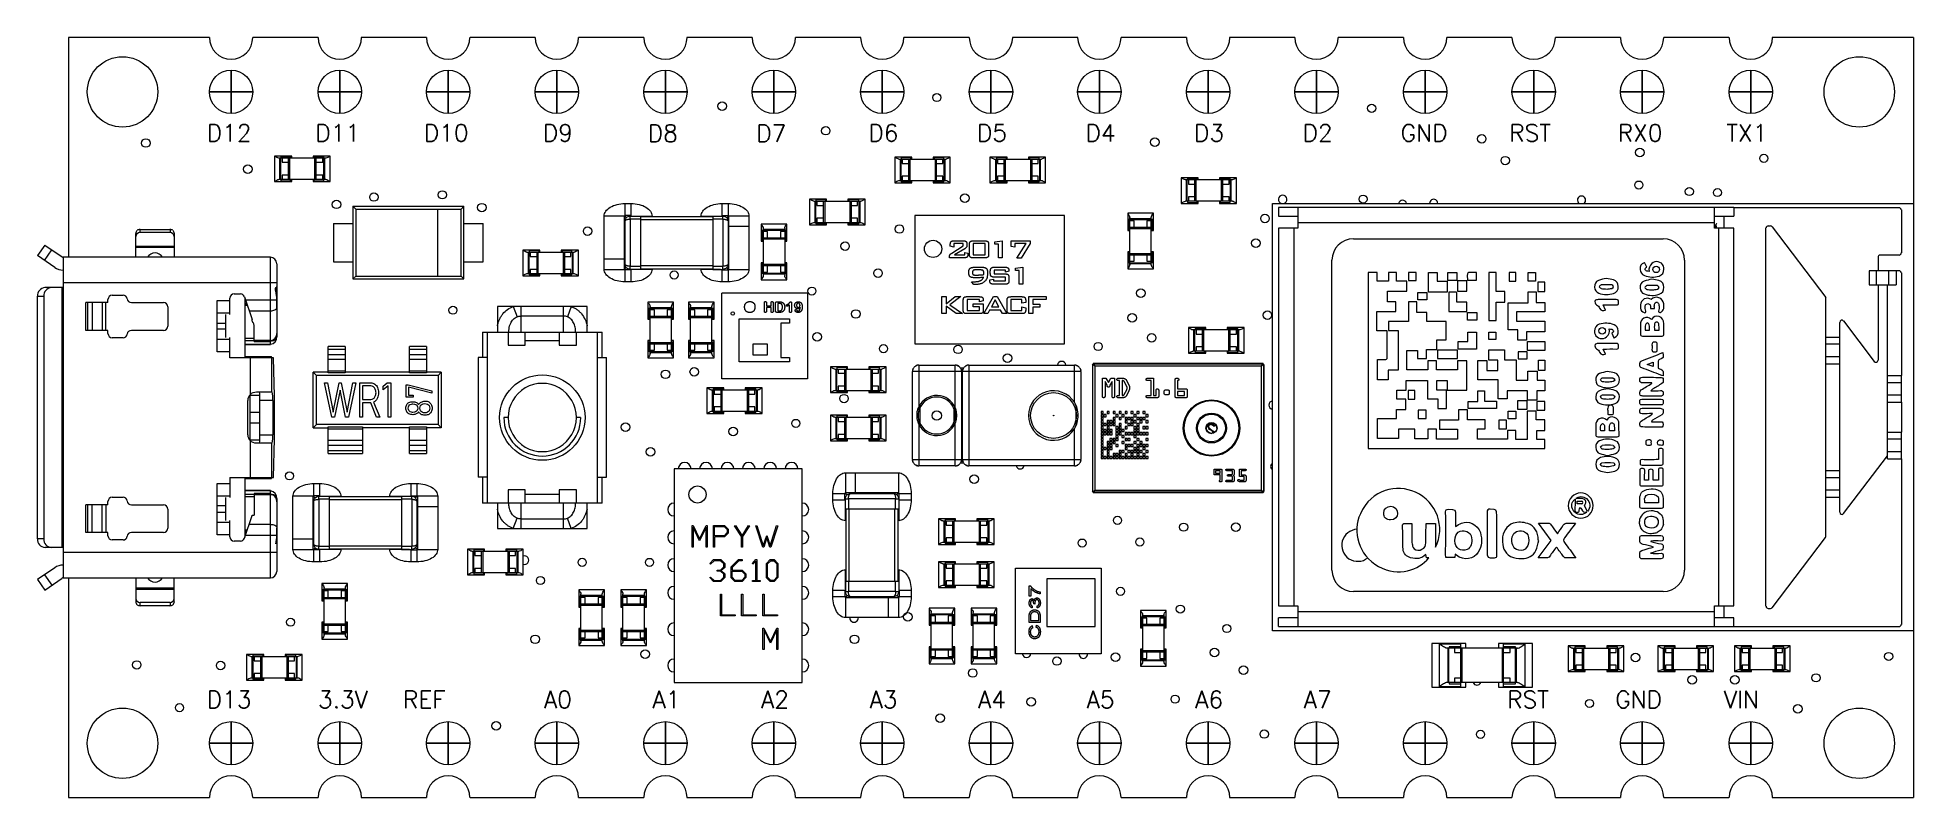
# Model space of a CAD drawing. Extents: x -2 to 108, y 0 to 44.
import ezdxf

# ---------------------------------------------------------------- set-up
doc = ezdxf.new("R2010")
doc.units = 0
doc.header["$LTSCALE"] = 5
doc.header["$MEASUREMENT"] = 0
doc.linetypes.add('CONTINU', pattern=[0])
for name, color, linetype in [('1', 1, 'CONTINUOUS'), ('2', 2, 'CONTINU'), ('3', 3, 'CONTINU')]:
    doc.layers.add(name, color=color, linetype=linetype)
doc.styles.add('ROMANS', font='romans')

msp = doc.modelspace()

# ---------------------------------------------------------------- texts
at = {"layer": '1', "char_height": 1, "attachment_point": 1, "style": 'ROMANS'}
for s, width, insert in [('D12', 4.8793, (8.1, 39.37)), ('D11', 4.8793, (14.45, 39.37)), ('D10', 4.8793, (20.8, 39.37)), ('D9', 4.8793, (27.76, 39.37)), ('D8', 4.8793, (33.9, 39.35)), ('D7', 4.8793, (40.25, 39.35)), ('D6', 4.8793, (46.81, 39.37)), ('D5', 4.8793, (53.16, 39.37)), ('D4', 4.8793, (59.51, 39.37)), ('D3', 4.8793, (65.86, 39.37)), ('D2', 4.8793, (72.21, 39.37)), ('GND', 4.8793, (77.95, 39.37)), ('RST', 4.8793, (84.3, 39.37)), ('RX0', 4.8793, (90.65, 39.37)), ('TX1', 4.8793, (97, 39.37)), ('D13', 4.8793, (8.1, 6.23)), ('3.3V   REF', 12.9126, (14.61, 6.23)), ('A0', 4.8793, (27.83, 6.23)), ('A1', 4.8793, (34.18, 6.23)), ('A2', 4.8793, (40.53, 6.23)), ('A3', 4.8793, (46.88, 6.23)), ('A4', 4.8793, (53.23, 6.23)), ('A5', 4.8793, (59.58, 6.23)), ('A6', 4.8793, (65.93, 6.23)), ('A7', 4.8793, (72.28, 6.23)), ('RST', 4.8793, (84.18, 6.23)), ('GND', 4.8793, (90.5, 6.23)), ('VIN', 4.8793, (96.86, 6.23))]:
    msp.add_mtext_dynamic_manual_height_columns(s, width=width, gutter_width=5, heights=[0], dxfattribs=dict(at, insert=insert))

# ---------------------------------------------------------------- linework, layer by layer
at = {"layer": '1', "linetype": 'CONTINUOUS', "lineweight": 15}
for p, q in [((12.07, 37.52), (12.07, 36.02)), ((13.07, 37.52), (12.07, 37.52)), ((15.07, 37.4), (12.31, 37.4)), ((12.38, 36.15), (12.38, 37.4)), ((12.43, 36.15), (12.43, 37.4)), ((13, 37.48), (12.44, 37.48)), ((12.44, 37.48), (12.44, 37.4)), ((12.5, 37.4), (12.5, 37.15)), ((12.88, 36.15), (12.88, 37.4)), ((12.95, 36.15), (12.95, 37.4)), ((13, 37.4), (13, 37.52)), ((13.07, 37.4), (13.07, 37.52)), ((15.32, 37.52), (14.32, 37.52)), ((14.32, 37.52), (14.32, 37.4)), ((14.38, 37.4), (14.38, 37.52)), ((14.94, 37.48), (14.38, 37.48)), ((14.43, 36.15), (14.43, 37.4)), ((14.5, 36.15), (14.5, 37.4)), ((14.88, 37.15), (14.88, 37.4)), ((14.94, 37.4), (14.94, 37.48)), ((14.95, 36.15), (14.95, 37.4)), ((15, 36.15), (15, 37.4)), ((15.32, 36.02), (15.32, 37.52)), ((48.35, 37.46), (48.35, 35.96)), ((49.35, 37.46), (48.35, 37.46)), ((48.59, 37.34), (51.35, 37.34)), ((48.66, 37.34), (48.66, 36.09)), ((48.71, 37.34), (48.71, 36.09)), ((49.28, 37.41), (48.72, 37.41)), ((48.72, 37.41), (48.72, 37.34)), ((48.78, 37.34), (48.78, 37.09)), ((49.16, 37.34), (49.16, 36.09)), ((49.23, 37.34), (49.23, 36.09)), ((49.28, 37.46), (49.28, 37.34)), ((49.35, 37.34), (49.35, 37.46)), ((51.6, 37.46), (50.6, 37.46)), ((50.6, 37.46), (50.6, 37.34)), ((50.66, 37.46), (50.66, 37.34)), ((51.22, 37.41), (50.66, 37.41)), ((50.71, 37.34), (50.71, 36.09)), ((50.78, 37.34), (50.78, 36.09)), ((51.16, 37.09), (51.16, 37.34)), ((51.22, 37.34), (51.22, 37.41)), ((51.23, 37.34), (51.23, 36.09)), ((51.28, 37.34), (51.28, 36.09)), ((51.6, 35.96), (51.6, 37.46)), ((53.92, 37.46), (53.92, 35.96)), ((54.92, 37.46), (53.92, 37.46)), ((54.17, 37.34), (56.93, 37.34)), ((54.24, 37.34), (54.24, 36.09)), ((54.29, 37.34), (54.29, 36.09)), ((54.86, 37.41), (54.3, 37.41)), ((54.3, 37.41), (54.3, 37.34)), ((54.36, 37.34), (54.36, 37.09)), ((54.74, 37.34), (54.74, 36.09)), ((54.81, 37.34), (54.81, 36.09)), ((54.86, 37.46), (54.86, 37.34)), ((54.92, 37.34), (54.92, 37.46)), ((57.17, 37.46), (56.17, 37.46)), ((56.17, 37.46), (56.17, 37.34)), ((56.24, 37.46), (56.24, 37.34)), ((56.8, 37.41), (56.24, 37.41)), ((56.29, 37.34), (56.29, 36.09)), ((56.36, 37.34), (56.36, 36.09)), ((56.74, 37.09), (56.74, 37.34)), ((56.8, 37.34), (56.8, 37.41)), ((56.81, 37.34), (56.81, 36.09)), ((56.86, 37.34), (56.86, 36.09)), ((57.17, 35.96), (57.17, 37.46)), ((12.5, 37.15), (12.88, 37.15)), ((12.88, 36.4), (12.5, 36.4)), ((12.5, 36.4), (12.5, 36.15)), ((14.5, 37.15), (14.88, 37.15)), ((14.88, 36.4), (14.5, 36.4)), ((14.88, 36.15), (14.88, 36.4)), ((48.78, 37.09), (49.16, 37.09)), ((49.16, 36.34), (48.78, 36.34)), ((48.78, 36.34), (48.78, 36.09)), ((50.78, 37.09), (51.16, 37.09)), ((51.16, 36.34), (50.78, 36.34)), ((51.16, 36.09), (51.16, 36.34)), ((54.36, 37.09), (54.74, 37.09)), ((54.74, 36.34), (54.36, 36.34)), ((54.36, 36.34), (54.36, 36.09)), ((56.36, 37.09), (56.74, 37.09)), ((56.74, 36.34), (56.36, 36.34)), ((56.74, 36.09), (56.74, 36.34)), ((65.1, 36.25), (65.1, 34.75)), ((66.1, 36.25), (65.1, 36.25)), ((66.04, 36.13), (66.04, 36.25)), ((66.1, 36.13), (66.1, 36.25)), ((68.35, 36.25), (67.35, 36.25)), ((67.35, 36.25), (67.35, 36.13)), ((67.41, 36.13), (67.41, 36.25)), ((68.35, 34.75), (68.35, 36.25)), ((12.07, 36.02), (13.07, 36.02)), ((15.07, 36.15), (12.31, 36.15)), ((12.44, 36.15), (12.44, 36.07)), ((12.44, 36.07), (13, 36.07)), ((13, 36.02), (13, 36.15)), ((13.07, 36.02), (13.07, 36.15)), ((14.32, 36.15), (14.32, 36.02)), ((14.32, 36.02), (15.32, 36.02)), ((14.38, 36.02), (14.38, 36.15)), ((14.38, 36.07), (14.94, 36.07)), ((14.94, 36.07), (14.94, 36.15)), ((48.35, 35.96), (49.35, 35.96)), ((48.59, 36.09), (51.35, 36.09)), ((48.72, 36.09), (48.72, 36.01)), ((48.72, 36.01), (49.28, 36.01)), ((49.28, 36.09), (49.28, 35.96)), ((49.35, 35.96), (49.35, 36.09)), ((50.6, 36.09), (50.6, 35.96)), ((50.6, 35.96), (51.6, 35.96)), ((50.66, 36.09), (50.66, 35.96)), ((50.66, 36.01), (51.22, 36.01)), ((51.22, 36.01), (51.22, 36.09)), ((53.92, 35.96), (54.92, 35.96)), ((54.17, 36.09), (56.93, 36.09)), ((54.3, 36.09), (54.3, 36.01)), ((54.3, 36.01), (54.86, 36.01)), ((54.86, 36.09), (54.86, 35.96)), ((54.92, 35.96), (54.92, 36.09)), ((56.17, 36.09), (56.17, 35.96)), ((56.17, 35.96), (57.17, 35.96)), ((56.24, 36.09), (56.24, 35.96)), ((56.24, 36.01), (56.8, 36.01)), ((56.8, 36.01), (56.8, 36.09)), ((68.1, 36.13), (65.35, 36.13)), ((65.41, 34.88), (65.41, 36.13)), ((65.46, 34.88), (65.46, 36.13)), ((66.04, 36.21), (65.48, 36.21)), ((65.48, 36.21), (65.48, 36.13)), ((65.54, 36.13), (65.54, 35.88)), ((65.54, 35.88), (65.91, 35.88)), ((65.91, 35.13), (65.54, 35.13)), ((65.54, 35.13), (65.54, 34.88)), ((65.91, 34.88), (65.91, 36.13)), ((65.99, 34.88), (65.99, 36.13)), ((67.98, 36.21), (67.41, 36.21)), ((67.46, 34.88), (67.46, 36.13)), ((67.54, 34.88), (67.54, 36.13)), ((67.54, 35.88), (67.91, 35.88)), ((67.91, 35.13), (67.54, 35.13)), ((67.91, 35.88), (67.91, 36.13)), ((67.91, 34.88), (67.91, 35.13)), ((67.98, 36.13), (67.98, 36.21)), ((67.99, 34.88), (67.99, 36.13)), ((68.04, 34.88), (68.04, 36.13)), ((16.64, 34.58), (16.64, 30.33)), ((16.64, 34.58), (16.81, 34.42)), ((16.64, 34.58), (23.14, 34.58)), ((16.81, 34.42), (16.81, 30.5)), ((16.81, 34.42), (22.98, 34.42)), ((21.6, 34.42), (21.6, 30.5)), ((22.98, 34.42), (23.14, 34.58)), ((22.98, 30.5), (22.98, 34.42)), ((23.14, 30.33), (23.14, 34.58)), ((32.57, 34.74), (32.93, 34.74)), ((32.93, 34.04), (32.57, 34.04)), ((38.24, 34.74), (38.6, 34.74)), ((38.24, 34.04), (38.6, 34.04)), ((43.36, 35), (43.36, 33.5)), ((44.36, 35), (43.36, 35)), ((43.61, 34.88), (46.36, 34.88)), ((43.67, 34.88), (43.67, 33.63)), ((43.72, 34.88), (43.72, 33.63)), ((44.3, 34.95), (43.74, 34.95)), ((43.74, 34.95), (43.74, 34.88)), ((43.8, 34.88), (43.8, 34.63)), ((43.8, 34.63), (44.17, 34.63)), ((44.17, 34.88), (44.17, 33.63)), ((44.25, 34.88), (44.25, 33.63)), ((44.3, 35), (44.3, 34.88)), ((44.36, 34.88), (44.36, 35)), ((46.61, 35), (45.61, 35)), ((45.61, 35), (45.61, 34.88)), ((45.67, 35), (45.67, 34.88)), ((46.24, 34.95), (45.67, 34.95)), ((45.72, 34.88), (45.72, 33.63)), ((45.8, 34.88), (45.8, 33.63)), ((45.8, 34.63), (46.17, 34.63)), ((46.17, 34.63), (46.17, 34.88)), ((46.24, 34.88), (46.24, 34.95)), ((46.25, 34.88), (46.25, 33.63)), ((46.3, 34.88), (46.3, 33.63)), ((46.61, 33.5), (46.61, 35)), ((49.53, 34.04), (49.53, 26.54)), ((58.28, 34.04), (49.53, 34.04)), ((58.28, 26.54), (58.28, 34.04)), ((63.48, 34.17), (61.98, 34.17)), ((61.98, 34.17), (61.98, 33.17)), ((63.48, 33.17), (63.48, 34.17)), ((65.1, 34.75), (66.1, 34.75)), ((68.1, 34.88), (65.35, 34.88)), ((65.48, 34.88), (65.48, 34.8)), ((65.48, 34.8), (66.04, 34.8)), ((66.04, 34.75), (66.04, 34.88)), ((66.1, 34.75), (66.1, 34.88)), ((67.35, 34.88), (67.35, 34.75)), ((67.35, 34.75), (68.35, 34.75)), ((67.41, 34.75), (67.41, 34.88)), ((67.41, 34.8), (67.98, 34.8)), ((67.98, 34.8), (67.98, 34.88)), ((70.45, 9.74), (70.45, 34.74)), ((70.45, 34.74), (107.95, 34.74)), ((97.44, 34.5), (70.81, 34.5)), ((70.81, 34.5), (70.81, 34)), ((71.94, 34.5), (71.94, 33.3)), ((80.11, 34.75), (80.11, 34.74)), ((96.31, 33.3), (96.31, 34.5)), ((97.44, 34.5), (97.44, 34)), ((107.11, 34.49), (97.44, 34.49)), ((107.24, 34.37), (107.24, 31.85)), ((3.95, 31.6), (3.95, 32.98)), ((4.2, 33.04), (4.2, 33.22)), ((4.2, 33.22), (5.95, 33.22)), ((5.95, 33.04), (4.2, 33.04)), ((5.95, 33.22), (5.95, 33.04)), ((6.2, 32.98), (6.2, 31.6)), ((15.52, 33.58), (15.52, 31.33)), ((15.52, 33.58), (16.64, 33.58)), ((23.14, 33.58), (24.27, 33.58)), ((24.27, 31.33), (24.27, 33.58)), ((31.35, 30.89), (31.35, 34.01)), ((32.52, 34.01), (32.52, 30.89)), ((32.53, 34.02), (32.64, 33.91)), ((32.57, 31.19), (32.57, 33.71)), ((32.87, 34.01), (33.47, 34.01)), ((33.47, 33.83), (32.87, 33.83)), ((32.87, 33.83), (32.87, 31.07)), ((37.7, 33.97), (33.47, 33.97)), ((33.47, 33.83), (33.47, 31.07)), ((37.7, 33.79), (33.47, 33.79)), ((37.7, 34.01), (38.3, 34.01)), ((38.3, 33.83), (37.7, 33.83)), ((37.7, 33.83), (37.7, 31.07)), ((38.3, 33.83), (38.3, 31.07)), ((38.63, 34.02), (38.52, 33.91)), ((38.6, 33.71), (38.6, 31.19)), ((38.64, 30.89), (38.64, 34.01)), ((39.82, 34.01), (39.82, 30.89)), ((42.03, 33.53), (40.53, 33.53)), ((40.53, 33.53), (40.53, 32.53)), ((40.58, 33.16), (40.58, 32.6)), ((40.66, 33.16), (40.58, 33.16)), ((40.66, 33.29), (40.66, 30.53)), ((41.91, 33.22), (40.66, 33.22)), ((41.91, 33.17), (40.66, 33.17)), ((40.91, 33.1), (40.66, 33.1)), ((40.91, 32.72), (40.91, 33.1)), ((41.91, 33.1), (41.66, 33.1)), ((41.66, 33.1), (41.66, 32.72)), ((41.91, 33.29), (41.91, 30.53)), ((41.98, 33.16), (41.91, 33.16)), ((41.98, 32.6), (41.98, 33.16)), ((42.03, 32.53), (42.03, 33.53)), ((43.36, 33.5), (44.36, 33.5)), ((43.61, 33.63), (46.36, 33.63)), ((43.74, 33.63), (43.74, 33.55)), ((43.74, 33.55), (44.3, 33.55)), ((44.17, 33.88), (43.8, 33.88)), ((43.8, 33.88), (43.8, 33.63)), ((44.3, 33.63), (44.3, 33.5)), ((44.36, 33.5), (44.36, 33.63)), ((45.61, 33.63), (45.61, 33.5)), ((45.61, 33.5), (46.61, 33.5)), ((45.67, 33.63), (45.67, 33.5)), ((45.67, 33.55), (46.24, 33.55)), ((46.17, 33.88), (45.8, 33.88)), ((46.17, 33.63), (46.17, 33.88)), ((46.24, 33.55), (46.24, 33.63)), ((61.98, 33.23), (62.1, 33.23)), ((61.98, 33.17), (62.1, 33.17)), ((62.03, 33.8), (62.03, 33.23)), ((62.1, 33.8), (62.03, 33.8)), ((62.1, 31.17), (62.1, 33.93)), ((62.1, 33.86), (63.35, 33.86)), ((62.1, 33.81), (63.35, 33.81)), ((62.35, 33.73), (62.1, 33.73)), ((62.1, 33.36), (63.35, 33.36)), ((62.1, 33.28), (63.35, 33.28)), ((62.35, 33.36), (62.35, 33.73)), ((63.35, 33.73), (63.1, 33.73)), ((63.1, 33.73), (63.1, 33.36)), ((63.35, 31.17), (63.35, 33.93)), ((63.43, 33.8), (63.35, 33.8)), ((63.35, 33.23), (63.48, 33.23)), ((63.35, 33.17), (63.48, 33.17)), ((63.43, 33.23), (63.43, 33.8)), ((70.81, 34), (71.94, 34)), ((71.94, 33.3), (70.81, 33.3)), ((70.81, 33.3), (70.81, 11.2)), ((71.69, 33.3), (71.69, 11.2)), ((96.31, 33.62), (71.94, 33.62)), ((96.31, 34), (97.44, 34)), ((96.39, 33.44), (96.31, 33.44)), ((96.39, 33.42), (96.31, 33.42)), ((96.39, 33.38), (96.31, 33.38)), ((97.44, 33.3), (96.31, 33.3)), ((96.39, 33.47), (96.39, 33.3)), ((96.43, 33.41), (96.39, 33.41)), ((96.43, 33.3), (96.43, 33.41)), ((96.56, 11.2), (96.56, 33.3)), ((96.86, 34), (96.86, 33.3)), ((97.44, 11.2), (97.44, 33.3)), ((99.32, 11.18), (99.32, 33.31)), ((99.45, 33.43), (99.58, 33.43)), ((99.68, 33.38), (102.83, 29.24)), ((-1.37, 32.31), (-1.8, 31.7)), ((-1.39, 31.41), (-0.96, 32.03)), ((-1.37, 32.31), (-0.37, 31.62)), ((3.95, 32.25), (6.2, 32.25)), ((3.95, 32.18), (6.2, 32.18)), ((26.59, 32.02), (26.59, 30.52)), ((27.59, 32.02), (26.59, 32.02)), ((26.83, 31.89), (29.59, 31.89)), ((26.9, 31.89), (26.9, 30.64)), ((26.95, 31.89), (26.95, 30.64)), ((27.52, 31.97), (26.96, 31.97)), ((26.96, 31.97), (26.96, 31.89)), ((27.02, 31.89), (27.02, 31.64)), ((27.4, 31.89), (27.4, 30.64)), ((27.47, 31.89), (27.47, 30.64)), ((27.52, 32.02), (27.52, 31.89)), ((27.59, 31.89), (27.59, 32.02)), ((29.84, 32.02), (28.84, 32.02)), ((28.84, 32.02), (28.84, 31.89)), ((28.9, 32.02), (28.9, 31.89)), ((29.46, 31.97), (28.9, 31.97)), ((28.95, 31.89), (28.95, 30.64)), ((29.02, 31.89), (29.02, 30.64)), ((29.4, 31.64), (29.4, 31.89)), ((29.46, 31.89), (29.46, 31.97)), ((29.47, 31.89), (29.47, 30.64)), ((29.52, 31.89), (29.52, 30.64)), ((29.84, 30.52), (29.84, 32.02)), ((40.66, 32.6), (40.53, 32.6)), ((40.53, 32.53), (40.66, 32.53)), ((41.91, 32.72), (40.66, 32.72)), ((41.91, 32.65), (40.66, 32.65)), ((42.03, 32.6), (41.91, 32.6)), ((41.91, 32.53), (42.03, 32.53)), ((51.6, 32.24), (51.6, 32.37)), ((51.8, 32.19), (51.6, 32.24)), ((51.68, 31.83), (52.35, 32.27)), ((51.8, 32.4), (51.8, 32.19)), ((52.35, 32.4), (51.8, 32.4)), ((51.83, 32.56), (52.33, 32.56)), ((52.45, 32.1), (51.85, 31.74)), ((52.35, 32.27), (52.35, 32.4)), ((52.44, 31.88), (52.62, 31.83)), ((52.44, 31.74), (52.44, 31.88)), ((52.57, 32.37), (52.57, 32.31)), ((52.62, 31.83), (52.62, 31.75)), ((52.72, 31.8), (52.72, 32.33)), ((53.63, 32.4), (52.93, 32.4)), ((52.93, 32.4), (52.93, 31.74)), ((52.95, 32.56), (53.61, 32.56)), ((53.63, 31.74), (53.63, 32.4)), ((53.84, 32.33), (53.84, 31.8)), ((54.21, 32.5), (54.64, 32.56)), ((54.21, 32.36), (54.21, 32.5)), ((54.42, 32.36), (54.21, 32.36)), ((54.42, 31.56), (54.42, 32.36)), ((54.64, 32.56), (54.64, 31.56)), ((55.16, 32.56), (56.27, 32.56)), ((55.16, 32.22), (55.16, 32.56)), ((55.38, 32.19), (55.16, 32.22)), ((55.38, 32.4), (55.38, 32.19)), ((56.03, 32.4), (55.38, 32.4)), ((55.5, 31.54), (56.03, 32.4)), ((56.27, 32.4), (55.75, 31.54)), ((56.27, 32.56), (56.27, 32.4)), ((61.98, 31.92), (61.98, 30.92)), ((62.1, 31.92), (61.98, 31.92)), ((61.98, 31.86), (62.1, 31.86)), ((62.03, 31.86), (62.03, 31.3)), ((63.48, 31.92), (63.35, 31.92)), ((63.35, 31.86), (63.48, 31.86)), ((63.43, 31.3), (63.43, 31.86)), ((63.48, 30.92), (63.48, 31.92)), ((75.18, 32.68), (93.3, 32.68)), ((-0.8, 31), (-1.8, 31.7)), ((-0.3, 31.6), (-0.3, 12.85)), ((11.82, 31.6), (-0.3, 31.6)), ((11.82, 26.5), (11.82, 31.6)), ((12.2, 31.22), (12.2, 26.95)), ((15.52, 31.33), (16.64, 31.33)), ((23.14, 31.33), (24.27, 31.33)), ((27.02, 31.64), (27.4, 31.64)), ((27.4, 30.89), (27.02, 30.89)), ((27.02, 30.89), (27.02, 30.64)), ((29.02, 31.64), (29.4, 31.64)), ((29.4, 30.89), (29.02, 30.89)), ((29.4, 30.64), (29.4, 30.89)), ((32.53, 30.88), (32.64, 30.99)), ((32.93, 30.86), (32.57, 30.86)), ((32.87, 31.07), (33.47, 31.07)), ((33.47, 30.89), (32.87, 30.89)), ((33.47, 31.11), (37.7, 31.11)), ((33.47, 30.93), (37.7, 30.93)), ((37.7, 31.07), (38.3, 31.07)), ((37.7, 30.89), (38.3, 30.89)), ((38.24, 30.86), (38.6, 30.86)), ((38.63, 30.88), (38.52, 30.99)), ((40.53, 31.28), (40.53, 30.28)), ((40.66, 31.28), (40.53, 31.28)), ((40.66, 31.22), (40.53, 31.22)), ((40.58, 31.22), (40.58, 30.66)), ((41.91, 31.17), (40.66, 31.17)), ((41.91, 31.1), (40.66, 31.1)), ((40.91, 30.72), (40.91, 31.1)), ((41.66, 31.1), (41.66, 30.72)), ((42.03, 31.28), (41.91, 31.28)), ((42.03, 31.22), (41.91, 31.22)), ((41.98, 30.66), (41.98, 31.22)), ((42.03, 30.28), (42.03, 31.28)), ((51.55, 31.56), (51.55, 31.65)), ((52.38, 31.56), (51.55, 31.56)), ((51.85, 31.74), (52.44, 31.74)), ((52.69, 30.65), (52.69, 30.78)), ((52.9, 30.73), (52.9, 30.68)), ((52.93, 31.74), (53.63, 31.74)), ((53.61, 31.56), (52.95, 31.56)), ((53.03, 31.02), (53.44, 31.02)), ((53.35, 30.86), (53.08, 30.86)), ((53.94, 30.67), (53.94, 30.78)), ((54.16, 30.84), (54.16, 30.62)), ((54.82, 30.84), (54.16, 30.84)), ((54.2, 31.02), (54.77, 31.02)), ((54.64, 31.56), (54.42, 31.56)), ((54.82, 30.73), (54.82, 30.84)), ((55.03, 30.78), (54.82, 30.73)), ((55.03, 30.8), (55.03, 30.78)), ((55.41, 30.95), (55.84, 31.02)), ((55.41, 30.82), (55.41, 30.95)), ((55.63, 30.82), (55.41, 30.82)), ((55.75, 31.54), (55.5, 31.54)), ((55.63, 30.02), (55.63, 30.82)), ((55.84, 31.02), (55.84, 30.02)), ((61.98, 30.92), (63.48, 30.92)), ((62.03, 31.3), (62.1, 31.3)), ((62.1, 31.81), (63.35, 31.81)), ((62.1, 31.73), (63.35, 31.73)), ((62.1, 31.36), (62.35, 31.36)), ((62.1, 31.28), (63.35, 31.28)), ((62.1, 31.23), (63.35, 31.23)), ((62.35, 31.36), (62.35, 31.73)), ((63.1, 31.73), (63.1, 31.36)), ((63.1, 31.36), (63.35, 31.36)), ((63.35, 31.3), (63.43, 31.3)), ((73.93, 13.3), (73.93, 31.43)), ((92.34, 31.02), (92.22, 31.3)), ((94.55, 31.43), (94.55, 13.3)), ((107.11, 30.81), (105.36, 30.81)), ((105.36, 30.81), (105.36, 29.99)), ((105.78, 29.99), (105.78, 30.81)), ((105.88, 31.6), (105.88, 30.81)), ((106, 31.73), (107.11, 31.73)), ((106.51, 29.99), (106.51, 30.81)), ((106.93, 30.81), (106.93, 29.99)), ((-0.3, 29.82), (-1.37, 29.82)), ((-0.36, 14.62), (-0.36, 29.82)), ((12.2, 30.1), (-0.3, 30.1)), ((12.14, 29.83), (12.13, 29.64)), ((16.64, 30.33), (16.81, 30.5)), ((16.64, 30.33), (23.14, 30.33)), ((16.81, 30.5), (22.98, 30.5)), ((23.14, 30.33), (22.98, 30.5)), ((26.59, 30.52), (27.59, 30.52)), ((26.83, 30.64), (29.59, 30.64)), ((26.96, 30.64), (26.96, 30.56)), ((26.96, 30.56), (27.52, 30.56)), ((27.52, 30.64), (27.52, 30.52)), ((27.59, 30.52), (27.59, 30.64)), ((28.84, 30.64), (28.84, 30.52)), ((28.84, 30.52), (29.84, 30.52)), ((28.9, 30.64), (28.9, 30.52)), ((28.9, 30.56), (29.46, 30.56)), ((29.46, 30.56), (29.46, 30.64)), ((32.93, 30.16), (32.57, 30.16)), ((38.6, 30.16), (38.24, 30.16)), ((40.53, 30.28), (42.03, 30.28)), ((40.58, 30.66), (40.66, 30.66)), ((40.66, 30.72), (40.91, 30.72)), ((41.91, 30.65), (40.66, 30.65)), ((41.91, 30.6), (40.66, 30.6)), ((41.66, 30.72), (41.91, 30.72)), ((41.91, 30.66), (41.98, 30.66)), ((52.83, 30.16), (52.9, 30.16)), ((52.97, 30), (52.83, 30.16)), ((53.77, 30.72), (53.77, 30.59)), ((53.91, 30.28), (54.12, 30.32)), ((53.91, 30.26), (53.91, 30.28)), ((54.12, 30.32), (54.12, 30.21)), ((54.12, 30.21), (54.82, 30.21)), ((54.16, 30.62), (54.79, 30.62)), ((54.79, 30.02), (54.16, 30.02)), ((54.82, 30.43), (54.2, 30.43)), ((54.82, 30.21), (54.82, 30.43)), ((55.03, 30.39), (55.03, 30.26)), ((55.84, 30.02), (55.63, 30.02)), ((76.58, 30.7), (76.04, 30.7)), ((76.04, 30.7), (76.04, 20.41)), ((76.58, 30.2), (76.58, 30.7)), ((77.24, 30.2), (76.58, 30.2)), ((77.24, 30.7), (77.24, 30.2)), ((77.71, 30.7), (77.24, 30.7)), ((77.71, 30.19), (77.71, 30.7)), ((78.31, 30.19), (77.71, 30.19)), ((78.31, 29.62), (78.31, 30.19)), ((78.86, 30.7), (78.41, 30.7)), ((78.41, 30.7), (78.41, 30.23)), ((78.41, 30.23), (78.86, 30.23)), ((78.86, 30.23), (78.86, 30.7)), ((79.57, 30.7), (80.08, 30.7)), ((79.57, 29.56), (79.57, 30.7)), ((80.08, 30.7), (80.08, 30.19)), ((80.08, 30.19), (80.66, 30.19)), ((80.66, 30.19), (80.66, 29.56)), ((80.71, 30.7), (81.23, 30.7)), ((80.71, 30.23), (80.71, 30.7)), ((81.23, 30.23), (80.71, 30.23)), ((81.23, 30.7), (81.23, 30.23)), ((81.82, 30.21), (81.28, 30.21)), ((81.28, 30.21), (81.28, 29.62)), ((81.82, 29.62), (81.82, 30.21)), ((81.85, 30.26), (82.39, 30.26)), ((82.39, 30.26), (82.39, 30.71)), ((83.53, 30.7), (83.11, 30.7)), ((83.11, 30.7), (83.11, 27.9)), ((83.53, 29.59), (83.53, 30.7)), ((84.68, 30.7), (84.3, 30.7)), ((84.3, 30.7), (84.3, 30.2)), ((84.3, 30.2), (84.68, 30.2)), ((84.68, 30.2), (84.68, 30.7)), ((85.4, 30.7), (85.84, 30.7)), ((85.4, 30.19), (85.4, 30.7)), ((85.84, 30.19), (85.4, 30.19)), ((85.84, 30.7), (85.84, 30.19)), ((86.39, 30.15), (85.98, 30.15)), ((85.98, 30.15), (85.98, 29.59)), ((86.39, 29.59), (86.39, 30.15)), ((105.36, 29.99), (106.93, 29.99)), ((105.88, 29.99), (105.88, 25.58)), ((106.43, 19.81), (106.43, 29.99)), ((107.24, 30.68), (107.24, 24.68)), ((-1.8, 29.32), (-1.43, 29.32)), ((-1.8, 15.12), (-1.8, 29.32)), ((-1.43, 29.32), (-1.43, 15.12)), ((2.32, 28.95), (1.02, 28.95)), ((1.02, 27.32), (1.02, 28.95)), ((1.13, 28.95), (1.13, 27.32)), ((1.4, 28.95), (1.4, 27.32)), ((1.97, 28.95), (1.97, 27.32)), ((2.19, 27.32), (2.19, 28.95)), ((2.32, 28.95), (2.32, 29.13)), ((2.57, 29.38), (3.2, 29.38)), ((3.69, 28.95), (5.57, 28.95)), ((5.82, 28.7), (5.82, 27.57)), ((8.7, 29.07), (9.45, 29.07)), ((8.7, 26.07), (8.7, 29.07)), ((9.45, 28.24), (9.45, 29.2)), ((9.7, 29.45), (10.07, 29.45)), ((10.31, 29.28), (10.75, 27.95)), ((10.33, 29.21), (10.33, 25.72)), ((10.33, 28.89), (10.43, 28.89)), ((10.33, 28.87), (10.44, 28.87)), ((10.47, 28.78), (10.33, 28.78)), ((10.36, 29.11), (12.19, 29.11)), ((30.35, 28.72), (25.1, 28.72)), ((25.1, 28.72), (25.1, 27.59)), ((26.03, 28.72), (26.25, 28.11)), ((26.47, 28.72), (26.47, 27.22)), ((28.97, 27.22), (28.97, 28.72)), ((29.42, 28.72), (29.2, 28.11)), ((30.35, 27.59), (30.35, 28.72)), ((35.41, 28.97), (33.91, 28.97)), ((33.91, 28.97), (33.91, 27.97)), ((33.96, 28.6), (33.96, 28.03)), ((34.04, 28.6), (33.96, 28.6)), ((34.04, 25.97), (34.04, 28.72)), ((34.04, 28.66), (35.29, 28.66)), ((34.04, 28.61), (35.29, 28.61)), ((35.29, 25.97), (35.29, 28.72)), ((35.36, 28.6), (35.29, 28.6)), ((35.36, 28.03), (35.36, 28.6)), ((35.41, 27.97), (35.41, 28.97)), ((37.78, 28.97), (36.28, 28.97)), ((36.28, 28.97), (36.28, 27.97)), ((36.32, 28.6), (36.32, 28.03)), ((36.4, 28.6), (36.32, 28.6)), ((36.4, 25.97), (36.4, 28.72)), ((36.4, 28.66), (37.65, 28.66)), ((36.4, 28.61), (37.65, 28.61)), ((37.65, 25.97), (37.65, 28.72)), ((37.73, 28.6), (37.65, 28.6)), ((37.73, 28.03), (37.73, 28.6)), ((37.78, 27.97), (37.78, 28.97)), ((38.24, 24.49), (38.24, 29.49)), ((43.24, 29.49), (38.24, 29.49)), ((40.72, 28.44), (40.72, 28.93)), ((40.84, 28.93), (40.84, 28.75)), ((40.84, 28.75), (41.11, 28.75)), ((41.11, 28.65), (40.84, 28.65)), ((40.84, 28.65), (40.84, 28.44)), ((41.11, 28.75), (41.11, 28.93)), ((41.11, 28.44), (41.11, 28.65)), ((41.23, 28.93), (41.23, 28.44)), ((41.38, 28.46), (41.38, 28.91)), ((41.45, 28.99), (41.62, 28.99)), ((41.58, 28.9), (41.5, 28.9)), ((41.5, 28.9), (41.5, 28.47)), ((42.2, 28.43), (42.2, 28.81)), ((42.31, 28.93), (42.31, 28.45)), ((43.24, 29.49), (43.24, 24.49)), ((51.11, 29.3), (51.35, 29.3)), ((51.11, 28.3), (51.11, 29.3)), ((51.35, 28.88), (51.89, 29.3)), ((51.35, 29.3), (51.35, 28.88)), ((51.35, 28.74), (51.35, 28.3)), ((51.94, 28.3), (51.35, 28.74)), ((52.22, 29.3), (51.57, 28.82)), ((51.57, 28.82), (52.31, 28.3)), ((51.89, 29.3), (52.22, 29.3)), ((52.35, 28.53), (52.35, 29.05)), ((52.59, 29.12), (52.59, 28.49)), ((53.3, 29.12), (52.59, 29.12)), ((52.6, 29.3), (53.28, 29.3)), ((52.93, 28.87), (53.53, 28.87)), ((52.93, 28.69), (52.93, 28.87)), ((53.3, 28.69), (52.93, 28.69)), ((53.3, 28.99), (53.3, 29.12)), ((53.53, 29.04), (53.3, 28.99)), ((53.3, 28.49), (53.3, 28.69)), ((53.53, 29.06), (53.53, 29.04)), ((53.53, 28.87), (53.53, 28.53)), ((53.56, 28.3), (54.12, 29.3)), ((54.22, 29.1), (54, 28.69)), ((54, 28.69), (54.44, 28.69)), ((54.12, 29.3), (54.34, 29.3)), ((54.44, 28.69), (54.22, 29.1)), ((54.34, 29.3), (54.91, 28.3)), ((54.92, 28.54), (54.92, 29.06)), ((55.15, 29.12), (55.15, 28.49)), ((55.78, 29.12), (55.15, 29.12)), ((55.17, 29.3), (55.76, 29.3)), ((55.78, 28.92), (55.78, 29.12)), ((56.01, 28.96), (55.78, 28.92)), ((55.78, 28.69), (56.01, 28.64)), ((55.78, 28.49), (55.78, 28.69)), ((56.01, 29.06), (56.01, 28.96)), ((56.01, 28.64), (56.01, 28.54)), ((56.2, 29.3), (57.2, 29.3)), ((56.2, 28.3), (56.2, 29.3)), ((56.43, 29.12), (56.43, 28.85)), ((57.2, 29.12), (56.43, 29.12)), ((56.43, 28.85), (56.84, 28.85)), ((56.43, 28.67), (56.43, 28.3)), ((56.84, 28.67), (56.43, 28.67)), ((56.84, 28.85), (56.84, 28.67)), ((57.2, 29.3), (57.2, 29.12)), ((77.17, 29.62), (78.31, 29.62)), ((77.17, 29), (77.17, 29.62)), ((77.67, 29), (77.17, 29)), ((77.67, 28.42), (77.67, 29)), ((78.4, 28.99), (78.4, 27.84)), ((78.89, 28.99), (78.4, 28.99)), ((78.89, 28.37), (78.89, 28.99)), ((78.96, 29.54), (79.47, 29.54)), ((78.96, 29.1), (78.96, 29.54)), ((79.47, 29.1), (78.96, 29.1)), ((79.47, 29.54), (79.47, 29.1)), ((80.66, 29.56), (79.57, 29.56)), ((80.76, 29.55), (80.76, 28.42)), ((81.24, 28.98), (81.24, 29.54)), ((81.81, 28.98), (81.24, 28.98)), ((81.28, 29.62), (81.82, 29.62)), ((81.81, 28.42), (81.81, 28.98)), ((84.05, 29.59), (83.53, 29.59)), ((83.54, 27.9), (83.54, 28.98)), ((83.54, 28.98), (84.05, 28.98)), ((84.05, 28.98), (84.05, 29.59)), ((84.24, 28.94), (85.41, 28.94)), ((84.24, 27.35), (84.24, 28.94)), ((85.41, 28.94), (85.41, 29.57)), ((85.41, 29.57), (85.87, 29.57)), ((85.87, 29.57), (85.87, 28.95)), ((85.87, 28.95), (86.39, 28.95)), ((85.98, 29.59), (86.39, 29.59)), ((86.39, 28.95), (86.39, 28.4)), ((89.94, 28.51), (89.8, 28.81)), ((92.29, 28.45), (92.26, 28.61)), ((92.56, 28.61), (92.79, 28.61)), ((93.07, 28.61), (93.03, 28.45)), ((93.34, 28.61), (93.34, 28.87)), ((102.83, 15.29), (102.83, 29.24)), ((8.7, 28.35), (9.45, 28.35)), ((8.7, 27.75), (9.2, 27.75)), ((9.2, 28.24), (9.2, 26.91)), ((10.57, 28.47), (11.82, 28.47)), ((10.75, 27.87), (10.75, 27.95)), ((10.87, 26.67), (10.87, 27.5)), ((28.97, 28.16), (26.47, 28.16)), ((33.91, 28.03), (34.04, 28.03)), ((33.91, 27.97), (34.04, 27.97)), ((34.29, 28.53), (34.04, 28.53)), ((34.04, 28.16), (35.29, 28.16)), ((34.04, 28.08), (35.29, 28.08)), ((34.29, 28.16), (34.29, 28.53)), ((35.29, 28.53), (35.04, 28.53)), ((35.04, 28.53), (35.04, 28.16)), ((35.29, 28.03), (35.41, 28.03)), ((35.29, 27.97), (35.41, 27.97)), ((36.28, 28.03), (36.4, 28.03)), ((36.28, 27.97), (36.4, 27.97)), ((36.65, 28.53), (36.4, 28.53)), ((36.4, 28.16), (37.65, 28.16)), ((36.4, 28.08), (37.65, 28.08)), ((36.65, 28.16), (36.65, 28.53)), ((37.65, 28.53), (37.4, 28.53)), ((37.4, 28.53), (37.4, 28.16)), ((37.65, 28.03), (37.78, 28.03)), ((37.65, 27.97), (37.78, 27.97)), ((39.24, 25.49), (39.24, 27.99)), ((39.24, 27.99), (42.19, 27.99)), ((41.62, 28.37), (41.46, 28.37)), ((41.5, 28.47), (41.59, 28.47)), ((41.69, 27.74), (41.69, 25.74)), ((42.19, 27.74), (41.69, 27.74)), ((42.19, 27.99), (42.19, 27.74)), ((51.35, 28.3), (51.11, 28.3)), ((52.31, 28.3), (51.94, 28.3)), ((52.59, 28.49), (53.3, 28.49)), ((53.28, 28.3), (52.6, 28.3)), ((53.79, 28.3), (53.56, 28.3)), ((53.9, 28.51), (53.79, 28.3)), ((54.53, 28.51), (53.9, 28.51)), ((54.65, 28.3), (54.53, 28.51)), ((54.91, 28.3), (54.65, 28.3)), ((55.15, 28.49), (55.78, 28.49)), ((55.76, 28.3), (55.17, 28.3)), ((56.43, 28.3), (56.2, 28.3)), ((65.54, 27.48), (65.54, 25.98)), ((66.54, 27.48), (65.54, 27.48)), ((66.48, 27.35), (66.48, 27.48)), ((66.54, 27.35), (66.54, 27.48)), ((68.79, 27.48), (67.79, 27.48)), ((67.79, 27.48), (67.79, 27.35)), ((67.85, 27.35), (67.85, 27.48)), ((68.79, 25.98), (68.79, 27.48)), ((76.56, 28.42), (77.67, 28.42)), ((76.56, 27.29), (76.56, 28.42)), ((77.23, 27.84), (77.23, 27.32)), ((78.4, 27.84), (77.23, 27.84)), ((79.47, 28.37), (78.89, 28.37)), ((79.47, 27.84), (79.47, 28.37)), ((80.6, 27.84), (79.47, 27.84)), ((80.6, 26.77), (80.6, 27.84)), ((80.76, 28.42), (81.81, 28.42)), ((81.86, 28.36), (82.4, 28.36)), ((81.86, 27.91), (81.86, 28.36)), ((82.4, 27.91), (81.86, 27.91)), ((82.4, 28.36), (82.4, 27.91)), ((83.11, 27.9), (83.54, 27.9)), ((86.39, 28.4), (84.73, 28.4)), ((84.73, 28.4), (84.73, 27.85)), ((84.73, 27.85), (86.39, 27.85)), ((86.39, 27.85), (86.39, 27.24)), ((103.64, 16.68), (103.64, 27.79)), ((103.86, 27.87), (105.65, 25.51)), ((2.32, 27.32), (1.02, 27.32)), ((2.32, 27.13), (2.32, 27.32)), ((3.2, 26.88), (2.57, 26.88)), ((5.57, 27.32), (3.69, 27.32)), ((9.2, 27.39), (8.7, 27.39)), ((9.45, 26.79), (8.7, 26.79)), ((9.45, 25.72), (9.45, 26.91)), ((10.33, 26.87), (10.87, 26.87)), ((10.87, 26.7), (10.33, 26.7)), ((10.33, 26.51), (11.82, 26.51)), ((10.33, 26.5), (11.82, 26.5)), ((10.87, 26.74), (11.82, 26.74)), ((10.87, 26.67), (11.82, 26.67)), ((15.2, 24.83), (15.2, 26.38)), ((16.2, 26.38), (15.2, 26.38)), ((16.2, 26.38), (16.2, 24.83)), ((19.95, 24.83), (19.95, 26.38)), ((20.95, 26.38), (19.95, 26.38)), ((20.95, 26.38), (20.95, 24.83)), ((24.23, 27.22), (31.23, 27.22)), ((24.23, 27.22), (24.23, 25.73)), ((24.5, 27.22), (24.5, 17.22)), ((25.73, 27.22), (25.73, 26.45)), ((25.73, 26.45), (26.72, 26.45)), ((26.72, 26.45), (26.72, 27.22)), ((28.72, 26.7), (26.72, 26.7)), ((28.72, 27.22), (28.72, 26.45)), ((28.72, 26.45), (29.72, 26.45)), ((29.72, 26.45), (29.72, 27.22)), ((30.95, 17.22), (30.95, 27.22)), ((31.23, 25.73), (31.23, 27.22)), ((33.91, 26.72), (33.91, 25.72)), ((34.04, 26.72), (33.91, 26.72)), ((33.91, 26.66), (34.04, 26.66)), ((33.96, 26.66), (33.96, 26.1)), ((34.04, 26.61), (35.29, 26.61)), ((34.04, 26.53), (35.29, 26.53)), ((34.29, 26.16), (34.29, 26.53)), ((35.04, 26.53), (35.04, 26.16)), ((35.41, 26.72), (35.29, 26.72)), ((35.29, 26.66), (35.41, 26.66)), ((35.36, 26.1), (35.36, 26.66)), ((35.41, 25.72), (35.41, 26.72)), ((36.28, 26.72), (36.28, 25.72)), ((36.4, 26.72), (36.28, 26.72)), ((36.28, 26.66), (36.4, 26.66)), ((36.32, 26.66), (36.32, 26.1)), ((36.4, 26.61), (37.65, 26.61)), ((36.4, 26.53), (37.65, 26.53)), ((36.65, 26.16), (36.65, 26.53)), ((37.4, 26.53), (37.4, 26.16)), ((37.78, 26.72), (37.65, 26.72)), ((37.65, 26.66), (37.78, 26.66)), ((37.73, 26.1), (37.73, 26.66)), ((37.78, 25.72), (37.78, 26.72)), ((40.91, 26.52), (40.04, 26.52)), ((40.04, 26.52), (40.04, 25.89)), ((40.91, 25.89), (40.91, 26.52)), ((49.53, 26.54), (58.28, 26.54)), ((68.54, 27.35), (65.79, 27.35)), ((65.85, 26.1), (65.85, 27.35)), ((65.9, 26.1), (65.9, 27.35)), ((66.48, 27.43), (65.92, 27.43)), ((65.92, 27.43), (65.92, 27.35)), ((65.98, 27.35), (65.98, 27.1)), ((65.98, 27.1), (66.35, 27.1)), ((66.35, 26.35), (65.98, 26.35)), ((65.98, 26.35), (65.98, 26.1)), ((66.35, 26.1), (66.35, 27.35)), ((66.43, 26.1), (66.43, 27.35)), ((68.42, 27.43), (67.85, 27.43)), ((67.9, 26.1), (67.9, 27.35)), ((67.98, 26.1), (67.98, 27.35)), ((67.98, 27.1), (68.35, 27.1)), ((68.35, 26.35), (67.98, 26.35)), ((68.35, 27.1), (68.35, 27.35)), ((68.35, 26.1), (68.35, 26.35)), ((68.42, 27.35), (68.42, 27.43)), ((68.43, 26.1), (68.43, 27.35)), ((68.48, 26.1), (68.48, 27.35)), ((77.16, 27.29), (76.56, 27.29)), ((77.23, 27.32), (77.81, 27.32)), ((77.81, 27.32), (77.81, 24.99)), ((80.06, 26.77), (80.6, 26.77)), ((80.06, 26.2), (80.06, 26.77)), ((81.31, 26.68), (81.88, 26.68)), ((81.31, 26.23), (81.31, 26.68)), ((81.88, 26.68), (81.88, 27.22)), ((81.88, 27.22), (82.39, 27.22)), ((82.39, 27.22), (82.39, 26.23)), ((83.11, 27.22), (83.52, 27.22)), ((83.11, 26.78), (83.11, 27.22)), ((83.52, 26.78), (83.11, 26.78)), ((83.52, 27.22), (83.52, 26.78)), ((84.81, 27.35), (84.24, 27.35)), ((84.81, 26.75), (84.81, 27.35)), ((85.3, 26.75), (84.81, 26.75)), ((86.39, 27.24), (85.3, 27.24)), ((85.3, 27.24), (85.3, 26.75)), ((85.37, 26.67), (86.39, 26.67)), ((85.37, 26.14), (85.37, 26.67)), ((86.39, 26.67), (86.39, 26.14)), ((90.3, 27.16), (90.42, 26.88)), ((92.26, 27.33), (92.5, 27.33)), ((92.79, 27.33), (93.07, 27.33)), ((102.83, 26.93), (103.64, 26.93)), ((103.64, 26.52), (102.83, 26.52)), ((9.45, 26.07), (8.7, 26.07)), ((12, 25.72), (9.45, 25.72)), ((10.33, 25.79), (11.88, 25.79)), ((10.65, 23.58), (10.65, 25.72)), ((11.88, 25.72), (11.88, 25.79)), ((11.9, 23.72), (11.9, 25.72)), ((12.07, 23.47), (12, 25.72)), ((15.2, 26.23), (16.2, 26.23)), ((16.2, 25.89), (15.2, 25.89)), ((16.2, 25.61), (15.2, 25.61)), ((19.95, 26.23), (20.95, 26.23)), ((20.95, 25.89), (19.95, 25.89)), ((20.95, 25.61), (19.95, 25.61)), ((23.98, 25.73), (23.98, 18.73)), ((24.5, 25.73), (23.98, 25.73)), ((30.95, 25.73), (31.48, 25.73)), ((31.48, 18.73), (31.48, 25.73)), ((33.91, 25.72), (35.41, 25.72)), ((33.96, 26.1), (34.04, 26.1)), ((34.04, 26.16), (34.29, 26.16)), ((34.04, 26.08), (35.29, 26.08)), ((34.04, 26.03), (35.29, 26.03)), ((35.04, 26.16), (35.29, 26.16)), ((35.29, 26.1), (35.36, 26.1)), ((36.28, 25.72), (37.78, 25.72)), ((36.32, 26.1), (36.4, 26.1)), ((36.4, 26.16), (36.65, 26.16)), ((36.4, 26.08), (37.65, 26.08)), ((36.4, 26.03), (37.65, 26.03)), ((37.4, 26.16), (37.65, 26.16)), ((37.65, 26.1), (37.73, 26.1)), ((42.19, 25.49), (39.24, 25.49)), ((40.04, 25.89), (40.91, 25.89)), ((41.69, 25.74), (42.19, 25.74)), ((42.19, 25.74), (42.19, 25.49)), ((49.76, 25.29), (49.76, 22.88)), ((49.76, 25.29), (51.89, 25.29)), ((51.89, 22.81), (51.89, 25.29)), ((52.69, 25.29), (58.86, 25.29)), ((52.69, 25.29), (52.69, 19.39)), ((58.86, 23.12), (58.86, 25.29)), ((59.91, 25.31), (59.91, 17.91)), ((59.93, 17.88), (59.93, 25.33)), ((60.06, 25.23), (59.93, 25.33)), ((59.96, 25.36), (60.06, 25.23)), ((59.96, 25.36), (69.91, 25.36)), ((69.88, 25.38), (59.98, 25.38)), ((65.54, 25.98), (66.54, 25.98)), ((68.54, 26.1), (65.79, 26.1)), ((65.92, 26.1), (65.92, 26.02)), ((65.92, 26.02), (66.48, 26.02)), ((66.48, 25.98), (66.48, 26.1)), ((66.54, 25.98), (66.54, 26.1)), ((67.79, 26.1), (67.79, 25.98)), ((67.79, 25.98), (68.79, 25.98)), ((67.85, 25.98), (67.85, 26.1)), ((67.85, 26.02), (68.42, 26.02)), ((68.42, 26.02), (68.42, 26.1)), ((69.81, 25.23), (69.91, 25.36)), ((69.93, 25.33), (69.81, 25.23)), ((69.93, 25.33), (69.93, 17.88)), ((69.96, 17.91), (69.96, 25.31)), ((76.59, 24.43), (76.59, 25.61)), ((78.3, 26.15), (78.93, 26.15)), ((78.3, 25.01), (78.3, 26.15)), ((78.93, 26.15), (78.93, 25.68)), ((78.93, 25.68), (79.45, 25.68)), ((79.45, 26.2), (80.06, 26.2)), ((79.45, 25.68), (79.45, 26.2)), ((79.53, 25.54), (79.53, 25.01)), ((80.05, 25.54), (79.53, 25.54)), ((80.05, 25.01), (80.05, 25.54)), ((81.27, 26.17), (80.1, 26.17)), ((80.1, 26.17), (80.1, 25.68)), ((80.1, 25.68), (81.27, 25.68)), ((81.27, 25.68), (81.27, 26.17)), ((81.27, 25.54), (81.27, 25.01)), ((81.81, 25.54), (81.27, 25.54)), ((82.39, 26.23), (81.31, 26.23)), ((81.81, 23.82), (81.81, 25.54)), ((82.47, 25.55), (82.98, 25.55)), ((82.47, 24.42), (82.47, 25.55)), ((82.98, 25.55), (82.98, 24.98)), ((83.11, 25.58), (83.11, 26.18)), ((83.11, 26.18), (84.02, 26.18)), ((83.64, 25.58), (83.11, 25.58)), ((83.64, 24.98), (83.64, 25.58)), ((84.02, 26.18), (84.02, 25.59)), ((84.02, 25.59), (84.7, 25.59)), ((84.7, 25.59), (84.7, 24.41)), ((84.82, 26.06), (84.82, 25.65)), ((85.34, 26.06), (84.82, 26.06)), ((84.82, 25.65), (85.34, 25.65)), ((85.34, 25.65), (85.34, 26.06)), ((86.39, 26.14), (85.37, 26.14)), ((86.01, 24.97), (86.01, 25.57)), ((86.01, 25.57), (86.39, 25.57)), ((86.39, 25.57), (86.39, 24.97)), ((89.94, 25.93), (89.8, 26.23)), ((92.37, 25.33), (92.72, 25.47)), ((92.72, 25.21), (92.37, 25.33)), ((92.72, 25.47), (92.72, 25.21)), ((103.64, 25.78), (102.83, 25.78)), ((102.83, 25.37), (103.64, 25.37)), ((14.33, 21.62), (14.33, 24.88)), ((14.33, 24.88), (14.51, 24.69)), ((15.2, 24.88), (14.33, 24.88)), ((14.51, 21.81), (14.51, 24.69)), ((21.64, 24.69), (14.51, 24.69)), ((15.41, 22.25), (14.98, 24.25)), ((14.98, 24.25), (15.16, 24.25)), ((15.16, 24.25), (15.49, 22.53)), ((16.2, 24.93), (15.2, 24.93)), ((16.2, 24.83), (15.2, 24.83)), ((15.49, 22.53), (15.84, 24.25)), ((15.84, 24.25), (15.96, 24.25)), ((15.96, 24.25), (16.31, 22.53)), ((19.95, 24.88), (16.2, 24.88)), ((16.31, 22.53), (16.64, 24.25)), ((16.82, 24.25), (16.39, 22.25)), ((16.64, 24.25), (16.82, 24.25)), ((17.05, 24.25), (17.69, 24.25)), ((17.05, 22.25), (17.05, 24.25)), ((18.42, 24.06), (18.65, 24.25)), ((18.65, 24.25), (18.87, 24.25)), ((18.87, 24.25), (18.87, 22.25)), ((20.95, 24.93), (19.95, 24.93)), ((20.95, 24.83), (19.95, 24.83)), ((21.82, 24.88), (20.95, 24.88)), ((21.64, 24.69), (21.82, 24.88)), ((21.64, 24.69), (21.64, 21.81)), ((21.82, 24.88), (21.82, 21.62)), ((43.24, 24.49), (38.24, 24.49)), ((44.59, 25.18), (44.59, 23.68)), ((45.59, 25.18), (44.59, 25.18)), ((44.84, 25.06), (47.59, 25.06)), ((44.9, 25.06), (44.9, 23.81)), ((44.95, 25.06), (44.95, 23.81)), ((45.53, 25.14), (44.96, 25.14)), ((44.96, 25.14), (44.96, 25.06)), ((45.03, 25.06), (45.03, 24.81)), ((45.03, 24.81), (45.4, 24.81)), ((45.4, 25.06), (45.4, 23.81)), ((45.48, 25.06), (45.48, 23.81)), ((45.53, 25.18), (45.53, 25.06)), ((45.59, 25.06), (45.59, 25.18)), ((47.84, 25.18), (46.84, 25.18)), ((46.84, 25.18), (46.84, 25.06)), ((46.9, 25.18), (46.9, 25.06)), ((47.46, 25.14), (46.9, 25.14)), ((46.95, 25.06), (46.95, 23.81)), ((47.03, 25.06), (47.03, 23.81)), ((47.03, 24.81), (47.4, 24.81)), ((47.4, 24.81), (47.4, 25.06)), ((47.46, 25.06), (47.46, 25.14)), ((47.48, 25.06), (47.48, 23.81)), ((47.53, 25.06), (47.53, 23.81)), ((47.84, 23.68), (47.84, 25.18)), ((49.39, 19.77), (49.39, 24.92)), ((52.26, 24.92), (49.39, 24.92)), ((52.37, 25.12), (52.2, 25.12)), ((52.26, 24.92), (52.26, 19.77)), ((59.24, 24.92), (52.31, 24.92)), ((52.31, 19.77), (52.31, 24.92)), ((59.24, 24.92), (59.24, 19.77)), ((60.06, 25.23), (60.06, 17.98)), ((69.81, 25.23), (60.06, 25.23)), ((60.5, 24.52), (60.7, 24.52)), ((60.5, 23.45), (60.5, 24.52)), ((60.65, 24.33), (60.65, 23.45)), ((60.78, 24.11), (60.65, 24.33)), ((60.7, 24.52), (60.85, 24.27)), ((60.85, 24.27), (61, 24.52)), ((61.06, 24.33), (60.93, 24.11)), ((61, 24.52), (61.2, 24.52)), ((61.06, 23.45), (61.06, 24.33)), ((61.2, 24.52), (61.2, 23.45)), ((61.42, 24.52), (61.71, 24.52)), ((61.5, 24.38), (61.42, 24.38)), ((61.5, 23.52), (61.5, 24.38)), ((61.7, 24.38), (61.65, 24.38)), ((61.65, 24.38), (61.65, 23.52)), ((61.92, 24.04), (61.77, 24.33)), ((61.9, 24.4), (62.05, 24.11)), ((63.13, 24.52), (63.49, 24.52)), ((63.35, 24.38), (63.13, 24.38)), ((63.35, 23.52), (63.35, 24.38)), ((63.49, 24.52), (63.49, 23.52)), ((64.75, 23.45), (64.75, 24.45)), ((64.83, 24.52), (64.9, 24.52)), ((64.9, 24.38), (64.9, 23.9)), ((69.81, 17.98), (69.81, 25.23)), ((77.22, 24.43), (76.59, 24.43)), ((77.22, 24.99), (77.22, 24.43)), ((77.81, 24.99), (77.22, 24.99)), ((78.26, 24.39), (79.51, 24.39)), ((78.26, 23.82), (78.26, 24.39)), ((79.53, 25.01), (78.3, 25.01)), ((79.51, 24.39), (79.51, 23.32)), ((81.27, 25.01), (80.05, 25.01)), ((80.06, 24.38), (80.67, 24.38)), ((80.06, 23.82), (80.06, 24.38)), ((80.67, 24.38), (80.67, 23.82)), ((83.65, 24.42), (82.47, 24.42)), ((82.98, 24.98), (83.64, 24.98)), ((83.65, 23.31), (83.65, 24.42)), ((84.7, 24.41), (85.39, 24.41)), ((85.39, 24.41), (85.39, 24.93)), ((85.39, 24.93), (85.93, 24.93)), ((85.93, 24.93), (85.93, 24.4)), ((85.93, 24.4), (86.39, 24.4)), ((86.39, 24.97), (86.01, 24.97)), ((86.39, 24.4), (86.39, 23.78)), ((92.64, 24.22), (92.64, 24.26)), ((106.43, 24.68), (107.24, 24.68)), ((106.43, 24.27), (107.24, 24.27)), ((107.24, 23.12), (107.24, 24.68)), ((10.5, 21.22), (10.5, 23.22)), ((10.62, 23.55), (10.62, 20.89)), ((10.62, 23.54), (11.2, 23.54)), ((11, 23.72), (11.93, 23.72)), ((11.96, 23.22), (11.21, 23.22)), ((11.21, 21.22), (11.21, 23.22)), ((11.96, 23.22), (11.96, 21.22)), ((12.07, 20.97), (12.07, 23.47)), ((15.91, 23.83), (15.58, 22.25)), ((16.22, 22.25), (15.91, 23.83)), ((17.21, 24.07), (17.21, 23.28)), ((17.7, 24.07), (17.21, 24.07)), ((17.21, 23.28), (17.7, 23.28)), ((17.69, 23.09), (17.21, 23.09)), ((17.21, 23.09), (17.21, 22.25)), ((17.69, 23.09), (17.69, 23.09)), ((18.03, 22.25), (17.69, 23.09)), ((17.85, 23.12), (18.22, 22.25)), ((18.72, 24.08), (18.42, 23.85)), ((18.42, 23.85), (18.42, 24.06)), ((18.72, 22.25), (18.72, 24.08)), ((19.77, 24.14), (19.89, 24.14)), ((19.77, 23.41), (19.77, 24.14)), ((20.18, 23.41), (19.77, 23.41)), ((19.89, 24.14), (21.27, 23.79)), ((19.9, 24), (19.9, 23.54)), ((21.27, 23.65), (19.9, 24)), ((19.9, 23.54), (20.18, 23.54)), ((20.15, 23.15), (20.16, 23.15)), ((20.18, 23.54), (20.18, 23.41)), ((20.85, 23.18), (20.87, 23.18)), ((21.27, 23.79), (21.27, 23.65)), ((37.35, 23.96), (37.35, 22.46)), ((38.35, 23.96), (37.35, 23.96)), ((37.6, 23.84), (40.36, 23.84)), ((37.67, 23.84), (37.67, 22.59)), ((37.72, 23.84), (37.72, 22.59)), ((38.29, 23.91), (37.73, 23.91)), ((37.73, 23.91), (37.73, 23.84)), ((37.79, 23.84), (37.79, 23.59)), ((37.79, 23.59), (38.17, 23.59)), ((38.17, 23.84), (38.17, 22.59)), ((38.24, 23.84), (38.24, 22.59)), ((38.29, 23.96), (38.29, 23.84)), ((38.35, 23.84), (38.35, 23.96)), ((40.6, 23.96), (39.6, 23.96)), ((39.6, 23.96), (39.6, 23.84)), ((39.67, 23.96), (39.67, 23.84)), ((40.23, 23.91), (39.67, 23.91)), ((39.72, 23.84), (39.72, 22.59)), ((39.79, 23.84), (39.79, 22.59)), ((39.79, 23.59), (40.17, 23.59)), ((40.17, 23.59), (40.17, 23.84)), ((40.23, 23.84), (40.23, 23.91)), ((40.24, 23.84), (40.24, 22.59)), ((40.29, 23.84), (40.29, 22.59)), ((40.6, 22.46), (40.6, 23.96)), ((44.59, 23.68), (45.59, 23.68)), ((44.84, 23.81), (47.59, 23.81)), ((44.96, 23.81), (44.96, 23.73)), ((44.96, 23.73), (45.53, 23.73)), ((45.4, 24.06), (45.03, 24.06)), ((45.03, 24.06), (45.03, 23.81)), ((45.53, 23.81), (45.53, 23.68)), ((45.59, 23.68), (45.59, 23.81)), ((46.84, 23.81), (46.84, 23.68)), ((46.84, 23.68), (47.84, 23.68)), ((46.9, 23.81), (46.9, 23.68)), ((46.9, 23.73), (47.46, 23.73)), ((47.4, 24.06), (47.03, 24.06)), ((47.4, 23.81), (47.4, 24.06)), ((47.46, 23.73), (47.46, 23.81)), ((60.78, 24.07), (60.78, 24.11)), ((60.93, 24.11), (60.93, 24.07)), ((61.42, 23.52), (61.5, 23.52)), ((61.7, 23.38), (61.42, 23.38)), ((61.65, 23.52), (61.7, 23.52)), ((61.77, 23.57), (61.92, 23.85)), ((62.04, 23.79), (61.9, 23.5)), ((63.12, 23.52), (63.35, 23.52)), ((63.72, 23.38), (63.13, 23.38)), ((63.49, 23.52), (63.64, 23.52)), ((63.64, 23.52), (63.64, 23.83)), ((63.79, 23.83), (63.79, 23.45)), ((64.12, 23.63), (64.12, 23.76)), ((64.19, 23.84), (64.34, 23.84)), ((64.34, 23.56), (64.19, 23.56)), ((64.41, 23.76), (64.41, 23.63)), ((65.38, 23.38), (64.82, 23.38)), ((64.9, 23.9), (65.39, 23.9)), ((64.9, 23.75), (64.9, 23.52)), ((65.31, 23.75), (64.9, 23.75)), ((64.9, 23.52), (65.31, 23.52)), ((65.31, 23.52), (65.31, 23.75)), ((65.46, 23.83), (65.46, 23.45)), ((77.72, 23.82), (78.26, 23.82)), ((77.72, 23.3), (77.72, 23.82)), ((78.25, 23.3), (77.72, 23.3)), ((78.25, 22.69), (78.25, 23.3)), ((78.77, 23.81), (78.38, 23.81)), ((78.38, 23.81), (78.38, 23.3)), ((78.38, 23.3), (78.77, 23.3)), ((78.77, 23.3), (78.77, 23.81)), ((79.51, 23.32), (80.12, 23.32)), ((80.63, 23.82), (80.06, 23.82)), ((80.12, 23.32), (80.12, 22.75)), ((80.63, 22.75), (80.63, 23.82)), ((80.67, 23.82), (81.81, 23.82)), ((81.89, 23.17), (82.46, 23.17)), ((81.89, 22.75), (81.89, 23.17)), ((82.46, 23.78), (82.86, 23.78)), ((82.46, 23.17), (82.46, 23.78)), ((82.86, 23.78), (82.86, 23.18)), ((82.86, 23.18), (83.55, 23.18)), ((83.55, 23.18), (83.55, 22.75)), ((84.18, 23.31), (83.65, 23.31)), ((85.37, 23.78), (84.18, 23.78)), ((84.18, 23.78), (84.18, 23.31)), ((84.81, 22.69), (84.81, 23.22)), ((84.81, 23.22), (85.32, 23.22)), ((85.32, 23.22), (85.32, 22.69)), ((85.37, 23.24), (85.37, 23.78)), ((85.91, 23.24), (85.37, 23.24)), ((86.39, 23.78), (85.91, 23.78)), ((85.91, 23.78), (85.91, 23.24)), ((85.92, 23.17), (85.92, 22.66)), ((86.39, 23.17), (85.92, 23.17)), ((86.39, 22.66), (86.39, 23.17)), ((107.24, 23.53), (106.43, 23.53)), ((106.43, 23.12), (107.24, 23.12)), ((107.24, 23.12), (107.24, 21.37)), ((10.62, 22.54), (11.21, 22.54)), ((15.58, 22.25), (15.41, 22.25)), ((16.39, 22.25), (16.22, 22.25)), ((17.21, 22.25), (17.05, 22.25)), ((18.22, 22.25), (18.03, 22.25)), ((18.87, 22.25), (18.72, 22.25)), ((20.14, 23.02), (20.16, 23.02)), ((20.16, 22.52), (20.14, 22.52)), ((20.16, 22.39), (20.15, 22.39)), ((20.85, 23.04), (20.86, 23.04)), ((20.87, 22.36), (20.85, 22.36)), ((20.86, 22.5), (20.86, 22.5)), ((25.73, 22.22), (25.48, 22.22)), ((29.97, 22.22), (29.72, 22.22)), ((37.35, 22.46), (38.35, 22.46)), ((37.6, 22.59), (40.36, 22.59)), ((37.73, 22.59), (37.73, 22.51)), ((37.73, 22.51), (38.29, 22.51)), ((38.17, 22.84), (37.79, 22.84)), ((37.79, 22.84), (37.79, 22.59)), ((38.29, 22.59), (38.29, 22.46)), ((38.35, 22.46), (38.35, 22.59)), ((39.6, 22.59), (39.6, 22.46)), ((39.6, 22.46), (40.6, 22.46)), ((39.67, 22.59), (39.67, 22.46)), ((39.67, 22.51), (40.23, 22.51)), ((40.17, 22.84), (39.79, 22.84)), ((40.17, 22.59), (40.17, 22.84)), ((40.23, 22.51), (40.23, 22.59)), ((44.59, 22.36), (44.59, 20.86)), ((45.59, 22.36), (44.59, 22.36)), ((44.84, 22.24), (47.59, 22.24)), ((44.9, 22.24), (44.9, 20.99)), ((44.95, 22.24), (44.95, 20.99)), ((45.53, 22.32), (44.96, 22.32)), ((44.96, 22.32), (44.96, 22.24)), ((45.03, 22.24), (45.03, 21.99)), ((45.03, 21.99), (45.4, 21.99)), ((45.4, 22.24), (45.4, 20.99)), ((45.48, 22.24), (45.48, 20.99)), ((45.53, 22.36), (45.53, 22.24)), ((45.59, 22.24), (45.59, 22.36)), ((47.84, 22.36), (46.84, 22.36)), ((46.84, 22.36), (46.84, 22.24)), ((46.9, 22.36), (46.9, 22.24)), ((47.46, 22.32), (46.9, 22.32)), ((46.95, 22.24), (46.95, 20.99)), ((47.03, 22.24), (47.03, 20.99)), ((47.03, 21.99), (47.4, 21.99)), ((47.4, 21.99), (47.4, 22.24)), ((47.46, 22.24), (47.46, 22.32)), ((47.48, 22.24), (47.48, 20.99)), ((47.53, 22.24), (47.53, 20.99)), ((47.84, 20.86), (47.84, 22.36)), ((49.81, 22.95), (49.81, 22.74)), ((58.97, 21.81), (58.97, 22.87)), ((60.54, 22.57), (60.42, 22.57)), ((60.42, 22.57), (60.42, 22.45)), ((60.42, 22.45), (60.54, 22.45)), ((60.54, 22.4), (60.42, 22.4)), ((60.42, 22.4), (60.42, 22.27)), ((60.42, 22.27), (60.54, 22.27)), ((60.54, 22.22), (60.42, 22.22)), ((60.42, 22.22), (60.42, 22.1)), ((60.42, 22.1), (60.54, 22.1)), ((60.54, 22.05), (60.42, 22.05)), ((60.42, 22.05), (60.42, 21.92)), ((60.54, 22.45), (60.54, 22.57)), ((60.54, 22.27), (60.54, 22.4)), ((60.54, 22.1), (60.54, 22.22)), ((60.54, 21.92), (60.54, 22.05)), ((60.72, 22.4), (60.59, 22.4)), ((60.59, 22.4), (60.59, 22.27)), ((60.59, 22.27), (60.72, 22.27)), ((60.72, 22.27), (60.72, 22.4)), ((60.89, 22.57), (60.77, 22.57)), ((60.77, 22.57), (60.77, 22.45)), ((60.77, 22.45), (60.89, 22.45)), ((60.89, 22.05), (60.77, 22.05)), ((60.77, 22.05), (60.77, 21.92)), ((60.89, 22.45), (60.89, 22.57)), ((60.89, 21.92), (60.89, 22.05)), ((61.07, 22.05), (60.94, 22.05)), ((60.94, 22.05), (60.94, 21.92)), ((61.07, 21.92), (61.07, 22.05)), ((61.24, 22.57), (61.12, 22.57)), ((61.12, 22.57), (61.12, 22.45)), ((61.12, 22.45), (61.24, 22.45)), ((61.24, 22.22), (61.12, 22.22)), ((61.12, 22.22), (61.12, 22.1)), ((61.12, 22.1), (61.24, 22.1)), ((61.24, 22.05), (61.12, 22.05)), ((61.12, 22.05), (61.12, 21.92)), ((61.24, 22.45), (61.24, 22.57)), ((61.24, 22.1), (61.24, 22.22)), ((61.24, 21.92), (61.24, 22.05)), ((61.42, 22.4), (61.29, 22.4)), ((61.29, 22.4), (61.29, 22.27)), ((61.29, 22.27), (61.42, 22.27)), ((61.42, 22.27), (61.42, 22.4)), ((61.59, 22.57), (61.47, 22.57)), ((61.47, 22.57), (61.47, 22.45)), ((61.47, 22.45), (61.59, 22.45)), ((61.59, 22.22), (61.47, 22.22)), ((61.47, 22.22), (61.47, 22.1)), ((61.47, 22.1), (61.59, 22.1)), ((61.59, 22.45), (61.59, 22.57)), ((61.59, 22.1), (61.59, 22.22)), ((61.77, 22.4), (61.64, 22.4)), ((61.64, 22.4), (61.64, 22.27)), ((61.64, 22.27), (61.77, 22.27)), ((61.77, 22.27), (61.77, 22.4)), ((61.94, 22.57), (61.82, 22.57)), ((61.82, 22.57), (61.82, 22.45)), ((61.82, 22.45), (61.94, 22.45)), ((61.94, 22.22), (61.82, 22.22)), ((61.82, 22.22), (61.82, 22.1)), ((61.82, 22.1), (61.94, 22.1)), ((61.94, 22.05), (61.82, 22.05)), ((61.82, 22.05), (61.82, 21.92)), ((61.94, 22.45), (61.94, 22.57)), ((61.94, 22.1), (61.94, 22.22)), ((61.94, 21.92), (61.94, 22.05)), ((62.12, 22.22), (61.99, 22.22)), ((61.99, 22.22), (61.99, 22.1)), ((61.99, 22.1), (62.12, 22.1)), ((62.12, 22.1), (62.12, 22.22)), ((62.29, 22.57), (62.17, 22.57)), ((62.17, 22.57), (62.17, 22.45)), ((62.17, 22.45), (62.29, 22.45)), ((62.29, 22.22), (62.17, 22.22)), ((62.17, 22.22), (62.17, 22.1)), ((62.17, 22.1), (62.29, 22.1)), ((62.29, 22.05), (62.17, 22.05)), ((62.17, 22.05), (62.17, 21.92)), ((62.29, 22.45), (62.29, 22.57)), ((62.29, 22.1), (62.29, 22.22)), ((62.29, 21.92), (62.29, 22.05)), ((62.47, 22.4), (62.34, 22.4)), ((62.34, 22.4), (62.34, 22.27)), ((62.34, 22.27), (62.47, 22.27)), ((62.47, 22.05), (62.34, 22.05)), ((62.34, 22.05), (62.34, 21.92)), ((62.47, 22.27), (62.47, 22.4)), ((62.47, 21.92), (62.47, 22.05)), ((62.64, 22.57), (62.52, 22.57)), ((62.52, 22.57), (62.52, 22.45)), ((62.52, 22.45), (62.64, 22.45)), ((62.64, 22.22), (62.52, 22.22)), ((62.52, 22.22), (62.52, 22.1)), ((62.52, 22.1), (62.64, 22.1)), ((62.64, 22.45), (62.64, 22.57)), ((62.64, 22.1), (62.64, 22.22)), ((62.82, 22.22), (62.69, 22.22)), ((62.69, 22.22), (62.69, 22.1)), ((62.69, 22.1), (62.82, 22.1)), ((62.82, 22.05), (62.69, 22.05)), ((62.69, 22.05), (62.69, 21.92)), ((62.82, 22.1), (62.82, 22.22)), ((62.82, 21.92), (62.82, 22.05)), ((62.99, 22.57), (62.87, 22.57)), ((62.87, 22.57), (62.87, 22.45)), ((62.87, 22.45), (62.99, 22.45)), ((62.99, 22.22), (62.87, 22.22)), ((62.87, 22.22), (62.87, 22.1)), ((62.87, 22.1), (62.99, 22.1)), ((62.99, 22.45), (62.99, 22.57)), ((62.99, 22.1), (62.99, 22.22)), ((63.17, 22.4), (63.04, 22.4)), ((63.04, 22.4), (63.04, 22.27)), ((63.04, 22.27), (63.17, 22.27)), ((63.17, 22.05), (63.04, 22.05)), ((63.04, 22.05), (63.04, 21.92)), ((63.17, 22.27), (63.17, 22.4)), ((63.17, 21.92), (63.17, 22.05)), ((76.59, 22.17), (77.71, 22.17)), ((76.59, 20.99), (76.59, 22.17)), ((77.71, 22.69), (78.25, 22.69)), ((77.71, 22.17), (77.71, 22.69)), ((79.44, 22.65), (78.97, 22.65)), ((78.97, 22.65), (78.97, 22.17)), ((78.97, 22.17), (79.44, 22.17)), ((79.44, 22.17), (79.44, 22.65)), ((80.12, 22.75), (80.63, 22.75)), ((80.21, 22.07), (80.21, 21.55)), ((81.33, 22.07), (80.21, 22.07)), ((81.33, 22.68), (81.33, 22.07)), ((81.85, 22.68), (81.33, 22.68)), ((81.85, 22.08), (81.85, 22.68)), ((82.89, 22.08), (81.85, 22.08)), ((83.55, 22.75), (81.89, 22.75)), ((82.89, 21.56), (82.89, 22.08)), ((84.13, 22.07), (83.69, 22.07)), ((83.69, 22.07), (83.69, 21.57)), ((84.13, 21.57), (84.13, 22.07)), ((84.24, 22.14), (84.24, 22.59)), ((84.24, 22.59), (84.68, 22.59)), ((84.68, 22.14), (84.24, 22.14)), ((84.68, 22.59), (84.68, 22.14)), ((85.32, 22.69), (84.81, 22.69)), ((85.35, 22.59), (85.35, 20.93)), ((85.88, 22.59), (85.35, 22.59)), ((85.88, 22.08), (85.88, 22.59)), ((86.39, 22.08), (85.88, 22.08)), ((85.92, 22.66), (86.39, 22.66)), ((86.39, 21.47), (86.39, 22.08)), ((10.62, 21.91), (11.21, 21.91)), ((10.62, 20.91), (11.2, 20.91)), ((10.65, 18.72), (10.65, 20.87)), ((11.21, 21.22), (11.96, 21.22)), ((12, 18.72), (12.07, 20.97)), ((14.51, 21.81), (14.33, 21.62)), ((14.33, 21.62), (15.2, 21.62)), ((21.64, 21.81), (14.51, 21.81)), ((15.2, 21.67), (17.2, 21.67)), ((15.2, 20.12), (15.2, 21.67)), ((15.2, 21.57), (17.2, 21.57)), ((15.2, 20.89), (17.2, 20.89)), ((17.2, 21.67), (17.2, 20.12)), ((19.95, 21.62), (17.2, 21.62)), ((19.95, 21.67), (20.95, 21.67)), ((19.95, 20.12), (19.95, 21.67)), ((19.95, 21.57), (20.95, 21.57)), ((19.95, 20.89), (20.95, 20.89)), ((20.95, 21.67), (20.95, 20.12)), ((21.82, 21.62), (20.95, 21.62)), ((21.82, 21.62), (21.64, 21.81)), ((44.59, 20.86), (45.59, 20.86)), ((44.84, 20.99), (47.59, 20.99)), ((44.96, 20.99), (44.96, 20.91)), ((44.96, 20.91), (45.53, 20.91)), ((45.4, 21.24), (45.03, 21.24)), ((45.03, 21.24), (45.03, 20.99)), ((45.53, 20.99), (45.53, 20.86)), ((45.59, 20.86), (45.59, 20.99)), ((46.84, 20.99), (46.84, 20.86)), ((46.84, 20.86), (47.84, 20.86)), ((46.9, 20.99), (46.9, 20.86)), ((46.9, 20.91), (47.46, 20.91)), ((47.4, 21.24), (47.03, 21.24)), ((47.4, 20.99), (47.4, 21.24)), ((47.46, 20.91), (47.46, 20.99)), ((49.76, 21.81), (49.76, 19.39)), ((49.81, 21.95), (49.81, 21.75)), ((51.81, 21.75), (51.81, 21.95)), ((51.89, 19.39), (51.89, 21.88)), ((58.86, 19.39), (58.86, 21.57)), ((60.42, 21.92), (60.54, 21.92)), ((60.54, 21.87), (60.42, 21.87)), ((60.42, 21.87), (60.42, 21.75)), ((60.42, 21.75), (60.54, 21.75)), ((60.54, 21.7), (60.42, 21.7)), ((60.42, 21.7), (60.42, 21.57)), ((60.42, 21.57), (60.54, 21.57)), ((60.54, 21.52), (60.42, 21.52)), ((60.42, 21.52), (60.42, 21.4)), ((60.42, 21.4), (60.54, 21.4)), ((60.54, 21.35), (60.42, 21.35)), ((60.42, 21.35), (60.42, 21.22)), ((60.42, 21.22), (60.54, 21.22)), ((60.54, 21.17), (60.42, 21.17)), ((60.42, 21.17), (60.42, 21.05)), ((60.42, 21.05), (60.54, 21.05)), ((60.54, 21), (60.42, 21)), ((60.42, 21), (60.42, 20.87)), ((60.42, 20.87), (60.54, 20.87)), ((60.54, 21.75), (60.54, 21.87)), ((60.54, 21.57), (60.54, 21.7)), ((60.54, 21.4), (60.54, 21.52)), ((60.54, 21.22), (60.54, 21.35)), ((60.54, 21.05), (60.54, 21.17)), ((60.54, 20.87), (60.54, 21)), ((60.72, 21.87), (60.59, 21.87)), ((60.59, 21.87), (60.59, 21.75)), ((60.59, 21.75), (60.72, 21.75)), ((60.72, 21.52), (60.59, 21.52)), ((60.59, 21.52), (60.59, 21.4)), ((60.59, 21.4), (60.72, 21.4)), ((60.72, 21.35), (60.59, 21.35)), ((60.59, 21.35), (60.59, 21.22)), ((60.59, 21.22), (60.72, 21.22)), ((60.72, 21.75), (60.72, 21.87)), ((60.72, 21.4), (60.72, 21.52)), ((60.72, 21.22), (60.72, 21.35)), ((60.77, 21.92), (60.89, 21.92)), ((60.89, 21.87), (60.77, 21.87)), ((60.77, 21.87), (60.77, 21.75)), ((60.77, 21.75), (60.89, 21.75)), ((60.89, 21.7), (60.77, 21.7)), ((60.77, 21.7), (60.77, 21.57)), ((60.77, 21.57), (60.89, 21.57)), ((60.89, 21.52), (60.77, 21.52)), ((60.77, 21.52), (60.77, 21.4)), ((60.77, 21.4), (60.89, 21.4)), ((60.89, 21.35), (60.77, 21.35)), ((60.77, 21.35), (60.77, 21.22)), ((60.77, 21.22), (60.89, 21.22)), ((60.89, 21.75), (60.89, 21.87)), ((60.89, 21.57), (60.89, 21.7)), ((60.89, 21.4), (60.89, 21.52)), ((60.89, 21.22), (60.89, 21.35)), ((60.94, 21.92), (61.07, 21.92)), ((61.07, 21.87), (60.94, 21.87)), ((60.94, 21.87), (60.94, 21.75)), ((60.94, 21.75), (61.07, 21.75)), ((61.07, 21.52), (60.94, 21.52)), ((60.94, 21.52), (60.94, 21.4)), ((60.94, 21.4), (61.07, 21.4)), ((61.07, 21.35), (60.94, 21.35)), ((60.94, 21.35), (60.94, 21.22)), ((60.94, 21.22), (61.07, 21.22)), ((61.07, 21), (60.94, 21)), ((60.94, 21), (60.94, 20.87)), ((60.94, 20.87), (61.07, 20.87)), ((61.07, 21.75), (61.07, 21.87)), ((61.07, 21.4), (61.07, 21.52)), ((61.07, 21.22), (61.07, 21.35)), ((61.07, 20.87), (61.07, 21)), ((61.12, 21.92), (61.24, 21.92)), ((61.24, 21.87), (61.12, 21.87)), ((61.12, 21.87), (61.12, 21.75)), ((61.12, 21.75), (61.24, 21.75)), ((61.24, 21), (61.12, 21)), ((61.12, 21), (61.12, 20.87)), ((61.12, 20.87), (61.24, 20.87)), ((61.24, 21.75), (61.24, 21.87)), ((61.24, 20.87), (61.24, 21)), ((61.42, 21.7), (61.29, 21.7)), ((61.29, 21.7), (61.29, 21.57)), ((61.29, 21.57), (61.42, 21.57)), ((61.42, 21.52), (61.29, 21.52)), ((61.29, 21.52), (61.29, 21.4)), ((61.29, 21.4), (61.42, 21.4)), ((61.42, 21.35), (61.29, 21.35)), ((61.29, 21.35), (61.29, 21.22)), ((61.29, 21.22), (61.42, 21.22)), ((61.42, 21.17), (61.29, 21.17)), ((61.29, 21.17), (61.29, 21.05)), ((61.29, 21.05), (61.42, 21.05)), ((61.42, 21), (61.29, 21)), ((61.29, 21), (61.29, 20.87)), ((61.29, 20.87), (61.42, 20.87)), ((61.42, 21.57), (61.42, 21.7)), ((61.42, 21.4), (61.42, 21.52)), ((61.42, 21.22), (61.42, 21.35)), ((61.42, 21.05), (61.42, 21.17)), ((61.42, 20.87), (61.42, 21)), ((61.59, 21.87), (61.47, 21.87)), ((61.47, 21.87), (61.47, 21.75)), ((61.47, 21.75), (61.59, 21.75)), ((61.59, 21.7), (61.47, 21.7)), ((61.47, 21.7), (61.47, 21.57)), ((61.47, 21.57), (61.59, 21.57)), ((61.59, 21.52), (61.47, 21.52)), ((61.47, 21.52), (61.47, 21.4)), ((61.47, 21.4), (61.59, 21.4)), ((61.59, 21.35), (61.47, 21.35)), ((61.47, 21.35), (61.47, 21.22)), ((61.47, 21.22), (61.59, 21.22)), ((61.59, 21.75), (61.59, 21.87)), ((61.59, 21.57), (61.59, 21.7)), ((61.59, 21.4), (61.59, 21.52)), ((61.59, 21.22), (61.59, 21.35)), ((61.77, 21.52), (61.64, 21.52)), ((61.64, 21.52), (61.64, 21.4)), ((61.64, 21.4), (61.77, 21.4)), ((61.77, 21.17), (61.64, 21.17)), ((61.64, 21.17), (61.64, 21.05)), ((61.64, 21.05), (61.77, 21.05)), ((61.77, 21.4), (61.77, 21.52)), ((61.77, 21.05), (61.77, 21.17)), ((61.82, 21.92), (61.94, 21.92)), ((61.94, 21.7), (61.82, 21.7)), ((61.82, 21.7), (61.82, 21.57)), ((61.82, 21.57), (61.94, 21.57)), ((61.94, 21.35), (61.82, 21.35)), ((61.82, 21.35), (61.82, 21.22)), ((61.82, 21.22), (61.94, 21.22)), ((61.94, 21), (61.82, 21)), ((61.82, 21), (61.82, 20.87)), ((61.82, 20.87), (61.94, 20.87)), ((61.94, 21.57), (61.94, 21.7)), ((61.94, 21.22), (61.94, 21.35)), ((61.94, 20.87), (61.94, 21)), ((62.12, 21.87), (61.99, 21.87)), ((61.99, 21.87), (61.99, 21.75)), ((61.99, 21.75), (62.12, 21.75)), ((62.12, 21.35), (61.99, 21.35)), ((61.99, 21.35), (61.99, 21.22)), ((61.99, 21.22), (62.12, 21.22)), ((62.12, 21), (61.99, 21)), ((61.99, 21), (61.99, 20.87)), ((61.99, 20.87), (62.12, 20.87)), ((62.12, 21.75), (62.12, 21.87)), ((62.12, 21.22), (62.12, 21.35)), ((62.12, 20.87), (62.12, 21)), ((62.17, 21.92), (62.29, 21.92)), ((62.29, 21.87), (62.17, 21.87)), ((62.17, 21.87), (62.17, 21.75)), ((62.17, 21.75), (62.29, 21.75)), ((62.29, 21.35), (62.17, 21.35)), ((62.17, 21.35), (62.17, 21.22)), ((62.17, 21.22), (62.29, 21.22)), ((62.29, 21.75), (62.29, 21.87)), ((62.29, 21.22), (62.29, 21.35)), ((62.34, 21.92), (62.47, 21.92)), ((62.47, 21.7), (62.34, 21.7)), ((62.34, 21.7), (62.34, 21.57)), ((62.34, 21.57), (62.47, 21.57)), ((62.47, 21.52), (62.34, 21.52)), ((62.34, 21.52), (62.34, 21.4)), ((62.34, 21.4), (62.47, 21.4)), ((62.47, 21.35), (62.34, 21.35)), ((62.34, 21.35), (62.34, 21.22)), ((62.34, 21.22), (62.47, 21.22)), ((62.47, 21.17), (62.34, 21.17)), ((62.34, 21.17), (62.34, 21.05)), ((62.34, 21.05), (62.47, 21.05)), ((62.47, 21.57), (62.47, 21.7)), ((62.47, 21.4), (62.47, 21.52)), ((62.47, 21.22), (62.47, 21.35)), ((62.47, 21.05), (62.47, 21.17)), ((62.64, 21.87), (62.52, 21.87)), ((62.52, 21.87), (62.52, 21.75)), ((62.52, 21.75), (62.64, 21.75)), ((62.64, 21.7), (62.52, 21.7)), ((62.52, 21.7), (62.52, 21.57)), ((62.52, 21.57), (62.64, 21.57)), ((62.64, 21.52), (62.52, 21.52)), ((62.52, 21.52), (62.52, 21.4)), ((62.52, 21.4), (62.64, 21.4)), ((62.64, 21.35), (62.52, 21.35)), ((62.52, 21.35), (62.52, 21.22)), ((62.52, 21.22), (62.64, 21.22)), ((62.64, 21), (62.52, 21)), ((62.52, 21), (62.52, 20.87)), ((62.52, 20.87), (62.64, 20.87)), ((62.64, 21.75), (62.64, 21.87)), ((62.64, 21.57), (62.64, 21.7)), ((62.64, 21.4), (62.64, 21.52)), ((62.64, 21.22), (62.64, 21.35)), ((62.64, 20.87), (62.64, 21)), ((62.69, 21.92), (62.82, 21.92)), ((62.82, 21.35), (62.69, 21.35)), ((62.69, 21.35), (62.69, 21.22)), ((62.69, 21.22), (62.82, 21.22)), ((62.82, 21.22), (62.82, 21.35)), ((62.99, 21.7), (62.87, 21.7)), ((62.87, 21.7), (62.87, 21.57)), ((62.87, 21.57), (62.99, 21.57)), ((62.99, 21.35), (62.87, 21.35)), ((62.87, 21.35), (62.87, 21.22)), ((62.87, 21.22), (62.99, 21.22)), ((62.99, 21.57), (62.99, 21.7)), ((62.99, 21.22), (62.99, 21.35)), ((63.04, 21.92), (63.17, 21.92)), ((63.17, 21.7), (63.04, 21.7)), ((63.04, 21.7), (63.04, 21.57)), ((63.04, 21.57), (63.17, 21.57)), ((63.17, 21.35), (63.04, 21.35)), ((63.04, 21.35), (63.04, 21.22)), ((63.04, 21.22), (63.17, 21.22)), ((63.17, 21), (63.04, 21)), ((63.04, 21), (63.04, 20.87)), ((63.04, 20.87), (63.17, 20.87)), ((63.17, 21.57), (63.17, 21.7)), ((63.17, 21.22), (63.17, 21.35)), ((63.17, 20.87), (63.17, 21)), ((66.84, 21.49), (66.85, 21.5)), ((66.87, 21.5), (66.88, 21.52)), ((66.99, 21.33), (66.99, 21.32)), ((67.02, 21.73), (67.03, 21.74)), ((77.82, 20.99), (76.59, 20.99)), ((77.82, 21.55), (77.82, 20.99)), ((78.78, 21.55), (77.82, 21.55)), ((78.78, 20.98), (78.78, 21.55)), ((79.53, 20.98), (78.78, 20.98)), ((79.53, 21.54), (79.53, 20.98)), ((80.05, 21.54), (79.53, 21.54)), ((80.05, 20.96), (80.05, 21.54)), ((81.27, 20.96), (80.05, 20.96)), ((80.21, 21.55), (81.27, 21.55)), ((81.27, 21.55), (81.27, 20.96)), ((82.44, 21.56), (82.89, 21.56)), ((82.44, 20.96), (82.44, 21.56)), ((84.2, 20.96), (82.44, 20.96)), ((83.69, 21.57), (84.13, 21.57)), ((84.2, 21.46), (84.2, 20.96)), ((84.69, 21.46), (84.2, 21.46)), ((84.69, 20.93), (84.69, 21.46)), ((85.35, 20.93), (84.69, 20.93)), ((85.92, 21.47), (86.39, 21.47)), ((85.92, 20.93), (85.92, 21.47)), ((86.39, 20.93), (85.92, 20.93)), ((86.39, 20.41), (86.39, 20.93)), ((89.88, 21.44), (89.65, 21.44)), ((90.46, 21.44), (90.17, 21.44)), ((106.43, 21.37), (107.24, 21.37)), ((107.24, 20.96), (106.43, 20.96)), ((107.24, 19.81), (107.24, 21.37)), ((11.93, 20.72), (11, 20.72)), ((11.9, 18.72), (11.9, 20.72)), ((15.2, 20.61), (17.2, 20.61)), ((17.2, 20.27), (15.2, 20.27)), ((15.2, 20.12), (17.2, 20.12)), ((19.95, 20.61), (20.95, 20.61)), ((20.95, 20.27), (19.95, 20.27)), ((19.95, 20.12), (20.95, 20.12)), ((49.39, 19.77), (52.26, 19.77)), ((52.31, 19.77), (59.24, 19.77)), ((60.54, 20.82), (60.42, 20.82)), ((60.42, 20.82), (60.42, 20.7)), ((60.42, 20.7), (60.54, 20.7)), ((60.54, 20.65), (60.42, 20.65)), ((60.42, 20.65), (60.42, 20.52)), ((60.42, 20.52), (60.54, 20.52)), ((60.54, 20.47), (60.42, 20.47)), ((60.42, 20.47), (60.42, 20.35)), ((60.42, 20.35), (60.54, 20.35)), ((60.54, 20.3), (60.42, 20.3)), ((60.42, 20.3), (60.42, 20.17)), ((60.42, 20.17), (60.54, 20.17)), ((60.54, 20.12), (60.42, 20.12)), ((60.42, 20.12), (60.42, 20)), ((60.42, 20), (60.54, 20)), ((60.54, 19.95), (60.42, 19.95)), ((60.42, 19.95), (60.42, 19.82)), ((60.42, 19.82), (60.54, 19.82)), ((60.54, 20.7), (60.54, 20.82)), ((60.54, 20.52), (60.54, 20.65)), ((60.54, 20.35), (60.54, 20.47)), ((60.54, 20.17), (60.54, 20.3)), ((60.54, 20), (60.54, 20.12)), ((60.54, 19.82), (60.54, 19.95)), ((60.72, 20.47), (60.59, 20.47)), ((60.59, 20.47), (60.59, 20.35)), ((60.59, 20.35), (60.72, 20.35)), ((60.72, 19.95), (60.59, 19.95)), ((60.59, 19.95), (60.59, 19.82)), ((60.59, 19.82), (60.72, 19.82)), ((60.72, 20.35), (60.72, 20.47)), ((60.72, 19.82), (60.72, 19.95)), ((60.89, 20.82), (60.77, 20.82)), ((60.77, 20.82), (60.77, 20.7)), ((60.77, 20.7), (60.89, 20.7)), ((60.89, 20.65), (60.77, 20.65)), ((60.77, 20.65), (60.77, 20.52)), ((60.77, 20.52), (60.89, 20.52)), ((60.89, 20.47), (60.77, 20.47)), ((60.77, 20.47), (60.77, 20.35)), ((60.77, 20.35), (60.89, 20.35)), ((60.89, 20.3), (60.77, 20.3)), ((60.77, 20.3), (60.77, 20.17)), ((60.77, 20.17), (60.89, 20.17)), ((60.89, 20.12), (60.77, 20.12)), ((60.77, 20.12), (60.77, 20)), ((60.77, 20), (60.89, 20)), ((60.89, 19.95), (60.77, 19.95)), ((60.77, 19.95), (60.77, 19.82)), ((60.77, 19.82), (60.89, 19.82)), ((60.89, 20.7), (60.89, 20.82)), ((60.89, 20.52), (60.89, 20.65)), ((60.89, 20.35), (60.89, 20.47)), ((60.89, 20.17), (60.89, 20.3)), ((60.89, 20), (60.89, 20.12)), ((60.89, 19.82), (60.89, 19.95)), ((61.07, 20.82), (60.94, 20.82)), ((60.94, 20.82), (60.94, 20.7)), ((60.94, 20.7), (61.07, 20.7)), ((61.07, 20.65), (60.94, 20.65)), ((60.94, 20.65), (60.94, 20.52)), ((60.94, 20.52), (61.07, 20.52)), ((61.07, 20.47), (60.94, 20.47)), ((60.94, 20.47), (60.94, 20.35)), ((60.94, 20.35), (61.07, 20.35)), ((61.07, 19.95), (60.94, 19.95)), ((60.94, 19.95), (60.94, 19.82)), ((60.94, 19.82), (61.07, 19.82)), ((61.07, 20.7), (61.07, 20.82)), ((61.07, 20.52), (61.07, 20.65)), ((61.07, 20.35), (61.07, 20.47)), ((61.07, 19.82), (61.07, 19.95)), ((61.24, 20.82), (61.12, 20.82)), ((61.12, 20.82), (61.12, 20.7)), ((61.12, 20.7), (61.24, 20.7)), ((61.24, 20.12), (61.12, 20.12)), ((61.12, 20.12), (61.12, 20)), ((61.12, 20), (61.24, 20)), ((61.24, 19.95), (61.12, 19.95)), ((61.12, 19.95), (61.12, 19.82)), ((61.12, 19.82), (61.24, 19.82)), ((61.24, 20.7), (61.24, 20.82)), ((61.24, 20), (61.24, 20.12)), ((61.24, 19.82), (61.24, 19.95)), ((61.42, 20.65), (61.29, 20.65)), ((61.29, 20.65), (61.29, 20.52)), ((61.29, 20.52), (61.42, 20.52)), ((61.42, 20.12), (61.29, 20.12)), ((61.29, 20.12), (61.29, 20)), ((61.29, 20), (61.42, 20)), ((61.42, 19.95), (61.29, 19.95)), ((61.29, 19.95), (61.29, 19.82)), ((61.29, 19.82), (61.42, 19.82)), ((61.42, 20.52), (61.42, 20.65)), ((61.42, 20), (61.42, 20.12)), ((61.42, 19.82), (61.42, 19.95)), ((61.59, 20.3), (61.47, 20.3)), ((61.47, 20.3), (61.47, 20.17)), ((61.47, 20.17), (61.59, 20.17)), ((61.59, 20.12), (61.47, 20.12)), ((61.47, 20.12), (61.47, 20)), ((61.47, 20), (61.59, 20)), ((61.59, 19.95), (61.47, 19.95)), ((61.47, 19.95), (61.47, 19.82)), ((61.47, 19.82), (61.59, 19.82)), ((61.59, 20.17), (61.59, 20.3)), ((61.59, 20), (61.59, 20.12)), ((61.59, 19.82), (61.59, 19.95)), ((61.77, 20.82), (61.64, 20.82)), ((61.64, 20.82), (61.64, 20.7)), ((61.64, 20.7), (61.77, 20.7)), ((61.77, 20.3), (61.64, 20.3)), ((61.64, 20.3), (61.64, 20.17)), ((61.64, 20.17), (61.77, 20.17)), ((61.77, 19.95), (61.64, 19.95)), ((61.64, 19.95), (61.64, 19.82)), ((61.64, 19.82), (61.77, 19.82)), ((61.77, 20.7), (61.77, 20.82)), ((61.77, 20.17), (61.77, 20.3)), ((61.77, 19.82), (61.77, 19.95)), ((61.94, 20.65), (61.82, 20.65)), ((61.82, 20.65), (61.82, 20.52)), ((61.82, 20.52), (61.94, 20.52)), ((61.94, 20.47), (61.82, 20.47)), ((61.82, 20.47), (61.82, 20.35)), ((61.82, 20.35), (61.94, 20.35)), ((61.94, 20.12), (61.82, 20.12)), ((61.82, 20.12), (61.82, 20)), ((61.82, 20), (61.94, 20)), ((61.94, 19.95), (61.82, 19.95)), ((61.82, 19.95), (61.82, 19.82)), ((61.82, 19.82), (61.94, 19.82)), ((61.94, 20.52), (61.94, 20.65)), ((61.94, 20.35), (61.94, 20.47)), ((61.94, 20), (61.94, 20.12)), ((61.94, 19.82), (61.94, 19.95)), ((62.12, 20.65), (61.99, 20.65)), ((61.99, 20.65), (61.99, 20.52)), ((61.99, 20.52), (62.12, 20.52)), ((62.12, 20.3), (61.99, 20.3)), ((61.99, 20.3), (61.99, 20.17)), ((61.99, 20.17), (62.12, 20.17)), ((62.12, 19.95), (61.99, 19.95)), ((61.99, 19.95), (61.99, 19.82)), ((61.99, 19.82), (62.12, 19.82)), ((62.12, 20.52), (62.12, 20.65)), ((62.12, 20.17), (62.12, 20.3)), ((62.12, 19.82), (62.12, 19.95)), ((62.29, 20.65), (62.17, 20.65)), ((62.17, 20.65), (62.17, 20.52)), ((62.17, 20.52), (62.29, 20.52)), ((62.29, 20.3), (62.17, 20.3)), ((62.17, 20.3), (62.17, 20.17)), ((62.17, 20.17), (62.29, 20.17)), ((62.29, 20.12), (62.17, 20.12)), ((62.17, 20.12), (62.17, 20)), ((62.17, 20), (62.29, 20)), ((62.29, 19.95), (62.17, 19.95)), ((62.17, 19.95), (62.17, 19.82)), ((62.17, 19.82), (62.29, 19.82)), ((62.29, 20.52), (62.29, 20.65)), ((62.29, 20.17), (62.29, 20.3)), ((62.29, 20), (62.29, 20.12)), ((62.29, 19.82), (62.29, 19.95)), ((62.47, 20.82), (62.34, 20.82)), ((62.34, 20.82), (62.34, 20.7)), ((62.34, 20.7), (62.47, 20.7)), ((62.47, 20.47), (62.34, 20.47)), ((62.34, 20.47), (62.34, 20.35)), ((62.34, 20.35), (62.47, 20.35)), ((62.47, 20.3), (62.34, 20.3)), ((62.34, 20.3), (62.34, 20.17)), ((62.34, 20.17), (62.47, 20.17)), ((62.47, 19.95), (62.34, 19.95)), ((62.34, 19.95), (62.34, 19.82)), ((62.34, 19.82), (62.47, 19.82)), ((62.47, 20.7), (62.47, 20.82)), ((62.47, 20.35), (62.47, 20.47)), ((62.47, 20.17), (62.47, 20.3)), ((62.47, 19.82), (62.47, 19.95)), ((62.64, 20.65), (62.52, 20.65)), ((62.52, 20.65), (62.52, 20.52)), ((62.52, 20.52), (62.64, 20.52)), ((62.64, 20.47), (62.52, 20.47)), ((62.52, 20.47), (62.52, 20.35)), ((62.52, 20.35), (62.64, 20.35)), ((62.64, 20.3), (62.52, 20.3)), ((62.52, 20.3), (62.52, 20.17)), ((62.52, 20.17), (62.64, 20.17)), ((62.64, 20.12), (62.52, 20.12)), ((62.52, 20.12), (62.52, 20)), ((62.52, 20), (62.64, 20)), ((62.64, 19.95), (62.52, 19.95)), ((62.52, 19.95), (62.52, 19.82)), ((62.52, 19.82), (62.64, 19.82)), ((62.64, 20.52), (62.64, 20.65)), ((62.64, 20.35), (62.64, 20.47)), ((62.64, 20.17), (62.64, 20.3)), ((62.64, 20), (62.64, 20.12)), ((62.64, 19.82), (62.64, 19.95)), ((62.82, 20.82), (62.69, 20.82)), ((62.69, 20.82), (62.69, 20.7)), ((62.69, 20.7), (62.82, 20.7)), ((62.82, 20.65), (62.69, 20.65)), ((62.69, 20.65), (62.69, 20.52)), ((62.69, 20.52), (62.82, 20.52)), ((62.82, 20.3), (62.69, 20.3)), ((62.69, 20.3), (62.69, 20.17)), ((62.69, 20.17), (62.82, 20.17)), ((62.82, 19.95), (62.69, 19.95)), ((62.69, 19.95), (62.69, 19.82)), ((62.69, 19.82), (62.82, 19.82)), ((62.82, 20.7), (62.82, 20.82)), ((62.82, 20.52), (62.82, 20.65)), ((62.82, 20.17), (62.82, 20.3)), ((62.82, 19.82), (62.82, 19.95)), ((62.99, 20.65), (62.87, 20.65)), ((62.87, 20.65), (62.87, 20.52)), ((62.87, 20.52), (62.99, 20.52)), ((62.99, 20.47), (62.87, 20.47)), ((62.87, 20.47), (62.87, 20.35)), ((62.87, 20.35), (62.99, 20.35)), ((62.99, 20.12), (62.87, 20.12)), ((62.87, 20.12), (62.87, 20)), ((62.87, 20), (62.99, 20)), ((62.99, 19.95), (62.87, 19.95)), ((62.87, 19.95), (62.87, 19.82)), ((62.87, 19.82), (62.99, 19.82)), ((62.99, 20.52), (62.99, 20.65)), ((62.99, 20.35), (62.99, 20.47)), ((62.99, 20), (62.99, 20.12)), ((62.99, 19.82), (62.99, 19.95)), ((63.17, 20.65), (63.04, 20.65)), ((63.04, 20.65), (63.04, 20.52)), ((63.04, 20.52), (63.17, 20.52)), ((63.17, 20.3), (63.04, 20.3)), ((63.04, 20.3), (63.04, 20.17)), ((63.04, 20.17), (63.17, 20.17)), ((63.17, 19.95), (63.04, 19.95)), ((63.04, 19.95), (63.04, 19.82)), ((63.04, 19.82), (63.17, 19.82)), ((63.17, 20.52), (63.17, 20.65)), ((63.17, 20.17), (63.17, 20.3)), ((63.17, 19.82), (63.17, 19.95)), ((76.04, 20.41), (86.39, 20.41)), ((103.86, 16.61), (106.43, 19.98)), ((107.24, 20.22), (106.43, 20.22)), ((106.43, 19.81), (107.24, 19.81)), ((107.24, 19.81), (107.24, 10.12)), ((9.45, 18.72), (12, 18.72)), ((9.45, 18.72), (9.45, 17.54)), ((10.33, 18.72), (10.33, 15.23)), ((10.33, 18.66), (11.88, 18.66)), ((11.88, 18.66), (11.88, 18.72)), ((24.5, 18.73), (23.98, 18.73)), ((24.23, 18.73), (24.23, 17.22)), ((30.95, 18.73), (31.48, 18.73)), ((31.23, 17.22), (31.23, 18.73)), ((42.94, 19.22), (35.44, 19.22)), ((35.44, 19.22), (35.44, 6.72)), ((42.94, 6.72), (42.94, 19.22)), ((45.46, 18.99), (48.58, 18.99)), ((51.89, 19.39), (49.76, 19.39)), ((52.2, 19.57), (52.37, 19.57)), ((58.86, 19.39), (52.69, 19.39)), ((67.03, 18.91), (67.03, 19.16)), ((67.07, 19.21), (67.44, 19.21)), ((67.39, 18.87), (67.07, 18.87)), ((67.39, 19.11), (67.12, 19.11)), ((67.12, 19.11), (67.12, 18.96)), ((67.12, 18.96), (67.39, 18.96)), ((67.39, 18.96), (67.39, 19.11)), ((67.39, 18.55), (67.39, 18.87)), ((67.49, 19.16), (67.49, 18.51)), ((67.77, 19.21), (68.11, 19.21)), ((68.11, 19.11), (67.77, 19.11)), ((67.87, 18.89), (68.06, 18.89)), ((68.06, 18.79), (67.87, 18.79)), ((68.11, 18.93), (68.11, 19.11)), ((68.11, 18.55), (68.11, 18.74)), ((68.2, 19.11), (68.2, 18.94)), ((68.2, 18.74), (68.2, 18.55)), ((68.51, 19.21), (68.85, 19.21)), ((68.51, 18.78), (68.51, 19.21)), ((68.8, 18.78), (68.51, 18.78)), ((68.61, 19.11), (68.61, 18.88)), ((68.85, 19.11), (68.61, 19.11)), ((68.61, 18.88), (68.8, 18.88)), ((68.8, 18.55), (68.8, 18.78)), ((68.9, 18.78), (68.9, 18.55)), ((102.83, 19.12), (103.64, 19.12)), ((102.83, 18.71), (103.64, 18.71)), ((8.7, 18.37), (9.45, 18.37)), ((8.7, 15.37), (8.7, 18.37)), ((8.7, 17.65), (9.45, 17.65)), ((11.82, 17.95), (10.33, 17.95)), ((11.82, 17.94), (10.33, 17.94)), ((10.33, 17.74), (10.87, 17.74)), ((10.87, 17.58), (10.33, 17.58)), ((11.82, 17.77), (10.87, 17.77)), ((10.87, 17.77), (10.87, 16.52)), ((11.82, 17.71), (10.87, 17.71)), ((11.82, 12.85), (11.82, 17.95)), ((13.14, 14.51), (13.14, 17.62)), ((14.31, 17.62), (14.31, 14.51)), ((14.33, 17.63), (14.44, 17.53)), ((14.36, 18.36), (14.72, 18.36)), ((14.72, 17.65), (14.36, 17.65)), ((14.66, 17.62), (15.26, 17.62)), ((19.49, 17.59), (15.26, 17.59)), ((19.49, 17.62), (20.09, 17.62)), ((20.03, 18.36), (20.39, 18.36)), ((20.03, 17.65), (20.39, 17.65)), ((20.42, 17.63), (20.31, 17.53)), ((20.44, 14.51), (20.44, 17.62)), ((21.61, 17.62), (21.61, 14.51)), ((26.72, 18), (25.73, 18)), ((25.73, 18), (25.73, 17.22)), ((26.72, 17.22), (26.72, 18)), ((26.72, 17.75), (28.72, 17.75)), ((29.72, 18), (28.72, 18)), ((28.72, 18), (28.72, 17.22)), ((29.72, 17.22), (29.72, 18)), ((44.73, 17.41), (44.73, 17.77)), ((45.43, 17.41), (45.43, 17.77)), ((45.45, 17.8), (45.56, 17.7)), ((48.58, 17.82), (45.46, 17.82)), ((45.76, 17.77), (48.28, 17.77)), ((48.59, 17.8), (48.48, 17.7)), ((48.61, 17.41), (48.61, 17.77)), ((49.31, 17.77), (49.31, 17.41)), ((59.93, 17.88), (60.06, 17.98)), ((60.06, 17.98), (59.96, 17.86)), ((69.91, 17.86), (59.96, 17.86)), ((59.98, 17.83), (69.88, 17.83)), ((60.06, 17.98), (69.81, 17.98)), ((67.44, 18.46), (67.39, 18.46)), ((67.77, 18.55), (68.11, 18.55)), ((68.11, 18.46), (67.77, 18.46)), ((68.52, 18.47), (68.45, 18.5)), ((68.5, 18.59), (68.56, 18.56)), ((68.58, 18.55), (68.8, 18.55)), ((68.8, 18.46), (68.58, 18.46)), ((69.91, 17.86), (69.81, 17.98)), ((69.81, 17.98), (69.93, 17.88)), ((92.45, 18.55), (92.22, 18.55)), ((93.03, 18.55), (92.73, 18.55)), ((103.64, 17.97), (102.83, 17.97)), ((2.32, 17.12), (1.02, 17.12)), ((1.02, 15.5), (1.02, 17.12)), ((1.13, 17.12), (1.13, 15.5)), ((1.4, 15.5), (1.4, 17.12)), ((1.97, 15.5), (1.97, 17.12)), ((2.19, 17.12), (2.19, 15.5)), ((2.32, 17.12), (2.32, 17.31)), ((2.57, 17.56), (3.2, 17.56)), ((3.69, 17.12), (5.57, 17.12)), ((5.82, 16.87), (5.82, 15.75)), ((9.2, 17.05), (8.7, 17.05)), ((8.7, 16.69), (9.2, 16.69)), ((9.2, 17.54), (9.2, 16.21)), ((10.31, 15.17), (10.75, 16.5)), ((10.75, 16.5), (10.75, 16.52)), ((10.75, 16.52), (10.87, 16.52)), ((12.2, 17.49), (12.2, 13.22)), ((14.36, 14.81), (14.36, 17.32)), ((15.26, 17.44), (14.66, 17.44)), ((14.66, 17.44), (14.66, 14.69)), ((15.26, 17.44), (15.26, 14.69)), ((19.49, 17.41), (15.26, 17.41)), ((20.09, 17.44), (19.49, 17.44)), ((19.49, 17.44), (19.49, 14.69)), ((20.09, 17.44), (20.09, 14.69)), ((20.39, 17.32), (20.39, 14.81)), ((31.23, 17.22), (24.23, 17.22)), ((25.1, 16.86), (25.1, 15.73)), ((26.47, 17.22), (26.47, 15.73)), ((28.97, 15.73), (28.97, 17.22)), ((30.35, 15.73), (30.35, 16.86)), ((45.46, 16.87), (45.46, 17.47)), ((45.49, 16.87), (45.49, 12.64)), ((48.4, 17.47), (45.64, 17.47)), ((45.64, 17.47), (45.64, 16.87)), ((48.4, 16.87), (45.64, 16.87)), ((45.67, 16.87), (45.67, 12.64)), ((48.36, 12.64), (48.36, 16.87)), ((48.4, 16.87), (48.4, 17.47)), ((48.54, 12.64), (48.54, 16.87)), ((48.58, 17.47), (48.58, 16.87)), ((88.27, 17.34), (88.52, 17.34)), ((88.27, 17.18), (88.27, 17.34)), ((88.52, 17.18), (88.27, 17.18)), ((88.87, 16.72), (88.7, 17.06)), ((93.03, 17.24), (92.23, 17.24)), ((102.83, 17.56), (103.64, 17.56)), ((2.32, 15.5), (1.02, 15.5)), ((2.32, 15.31), (2.32, 15.5)), ((5.57, 15.5), (3.69, 15.5)), ((9.45, 16.09), (8.7, 16.09)), ((9.45, 15.37), (8.7, 15.37)), ((9.45, 15.25), (9.45, 16.21)), ((10.33, 15.66), (10.47, 15.66)), ((10.44, 15.57), (10.33, 15.57)), ((10.43, 15.55), (10.33, 15.55)), ((11.82, 15.97), (10.57, 15.97)), ((25.1, 15.73), (30.35, 15.73)), ((26.03, 15.73), (26.25, 16.34)), ((26.47, 16.29), (28.97, 16.29)), ((29.42, 15.73), (29.2, 16.34)), ((36.5, 15.9), (36.55, 15.9)), ((36.5, 14.65), (36.5, 15.9)), ((36.55, 15.9), (36.93, 15.12)), ((36.93, 15.02), (36.56, 15.81)), ((36.56, 15.81), (36.56, 14.65)), ((36.93, 15.12), (37.31, 15.9)), ((37.31, 15.81), (36.93, 15.02)), ((37.31, 15.9), (37.37, 15.9)), ((37.31, 14.65), (37.31, 15.81)), ((37.37, 15.9), (37.37, 14.65)), ((37.74, 14.65), (37.74, 15.91)), ((37.74, 15.91), (38.39, 15.91)), ((37.8, 15.3), (37.8, 15.85)), ((37.8, 15.85), (38.36, 15.85)), ((38.36, 15.85), (38.55, 15.67)), ((38.55, 15.49), (38.36, 15.3)), ((38.39, 15.91), (38.61, 15.69)), ((38.61, 15.46), (38.39, 15.24)), ((38.55, 15.67), (38.55, 15.49)), ((38.61, 15.69), (38.61, 15.46)), ((38.98, 15.88), (39.03, 15.9)), ((39.38, 15.26), (38.98, 15.88)), ((39.03, 15.9), (39.42, 15.31)), ((39.42, 15.31), (39.8, 15.9)), ((39.85, 15.88), (39.45, 15.26)), ((39.8, 15.9), (39.85, 15.88)), ((40.22, 15.88), (40.28, 15.9)), ((40.63, 14.65), (40.22, 15.88)), ((40.28, 15.9), (40.66, 14.72)), ((41.06, 14.72), (41.44, 15.9)), ((41.5, 15.88), (41.09, 14.65)), ((41.44, 15.9), (41.5, 15.88)), ((50.91, 16.3), (50.91, 14.8)), ((51.91, 16.3), (50.91, 16.3)), ((51.16, 16.18), (53.92, 16.18)), ((51.23, 16.18), (51.23, 14.93)), ((51.28, 16.18), (51.28, 14.93)), ((51.85, 16.26), (51.29, 16.26)), ((51.29, 16.26), (51.29, 16.18)), ((51.35, 16.18), (51.35, 15.93)), ((51.35, 15.93), (51.73, 15.93)), ((51.73, 16.18), (51.73, 14.93)), ((51.8, 16.18), (51.8, 14.93)), ((51.85, 16.3), (51.85, 16.18)), ((51.91, 16.18), (51.91, 16.3)), ((54.16, 16.3), (53.16, 16.3)), ((53.16, 16.3), (53.16, 16.18)), ((53.23, 16.3), (53.23, 16.18)), ((53.79, 16.26), (53.23, 16.26)), ((53.28, 16.18), (53.28, 14.93)), ((53.35, 16.18), (53.35, 14.93)), ((53.35, 15.93), (53.73, 15.93)), ((53.73, 15.93), (53.73, 16.18)), ((53.79, 16.18), (53.79, 16.26)), ((53.8, 16.18), (53.8, 14.93)), ((53.85, 16.18), (53.85, 14.93)), ((54.16, 14.8), (54.16, 16.3)), ((79.43, 16.02), (79.98, 16.02)), ((79.98, 16.02), (79.98, 14.64)), ((86.75, 15.03), (86.01, 16.05)), ((-1.43, 15.12), (-1.8, 15.12)), ((-0.3, 14.62), (-1.37, 14.62)), ((-0.3, 14.35), (12.2, 14.35)), ((3.2, 15.06), (2.57, 15.06)), ((10.07, 15), (9.7, 15)), ((12.19, 15.33), (10.36, 15.33)), ((14.33, 14.5), (14.44, 14.6)), ((14.72, 14.48), (14.36, 14.48)), ((14.66, 14.69), (15.26, 14.69)), ((15.26, 14.51), (14.66, 14.51)), ((15.26, 14.72), (19.49, 14.72)), ((15.26, 14.54), (19.49, 14.54)), ((19.49, 14.69), (20.09, 14.69)), ((19.49, 14.51), (20.09, 14.51)), ((20.03, 14.48), (20.39, 14.48)), ((20.42, 14.5), (20.31, 14.6)), ((23.35, 14.52), (23.35, 13.02)), ((24.35, 14.52), (23.35, 14.52)), ((23.6, 14.4), (26.35, 14.4)), ((23.66, 14.4), (23.66, 13.15)), ((23.71, 14.4), (23.71, 13.15)), ((24.29, 14.48), (23.73, 14.48)), ((23.73, 14.48), (23.73, 14.4)), ((23.79, 14.4), (23.79, 14.15)), ((24.16, 14.4), (24.16, 13.15)), ((24.24, 14.4), (24.24, 13.15)), ((24.29, 14.52), (24.29, 14.4)), ((24.35, 14.4), (24.35, 14.52)), ((26.6, 14.52), (25.6, 14.52)), ((25.6, 14.52), (25.6, 14.4)), ((25.66, 14.52), (25.66, 14.4)), ((26.23, 14.48), (25.66, 14.48)), ((25.71, 14.4), (25.71, 13.15)), ((25.79, 14.4), (25.79, 13.15)), ((26.16, 14.15), (26.16, 14.4)), ((26.23, 14.4), (26.23, 14.48)), ((26.24, 14.4), (26.24, 13.15)), ((26.29, 14.4), (26.29, 13.15)), ((26.6, 13.02), (26.6, 14.52)), ((36.56, 14.65), (36.5, 14.65)), ((37.37, 14.65), (37.31, 14.65)), ((37.8, 14.65), (37.74, 14.65)), ((38.36, 15.3), (37.8, 15.3)), ((37.8, 15.24), (37.8, 14.65)), ((38.39, 15.24), (37.8, 15.24)), ((39.38, 14.65), (39.38, 15.26)), ((39.45, 14.65), (39.38, 14.65)), ((39.45, 15.26), (39.45, 14.65)), ((40.68, 14.65), (40.63, 14.65)), ((40.66, 14.72), (40.86, 15.33)), ((40.86, 15.21), (40.68, 14.65)), ((40.86, 15.33), (41.06, 14.72)), ((41.04, 14.65), (40.86, 15.21)), ((41.09, 14.65), (41.04, 14.65)), ((50.91, 14.8), (51.91, 14.8)), ((51.16, 14.93), (53.92, 14.93)), ((51.29, 14.93), (51.29, 14.85)), ((51.29, 14.85), (51.85, 14.85)), ((51.73, 15.18), (51.35, 15.18)), ((51.35, 15.18), (51.35, 14.93)), ((51.85, 14.93), (51.85, 14.8)), ((51.91, 14.8), (51.91, 14.93)), ((53.16, 14.93), (53.16, 14.8)), ((53.16, 14.8), (54.16, 14.8)), ((53.23, 14.93), (53.23, 14.8)), ((53.23, 14.85), (53.79, 14.85)), ((53.73, 15.18), (53.35, 15.18)), ((53.73, 14.93), (53.73, 15.18)), ((53.79, 14.85), (53.79, 14.93)), ((85.99, 14.02), (86.75, 15.03)), ((86.04, 15.04), (86, 15.05)), ((92.59, 15), (92.58, 14.98)), ((99.68, 11.1), (102.8, 15.21)), ((-0.8, 13.44), (-1.8, 12.75)), ((14.72, 13.78), (14.36, 13.78)), ((20.39, 13.78), (20.03, 13.78)), ((23.79, 14.15), (24.16, 14.15)), ((24.16, 13.4), (23.79, 13.4)), ((23.79, 13.4), (23.79, 13.15)), ((25.79, 14.15), (26.16, 14.15)), ((26.16, 13.4), (25.79, 13.4)), ((26.16, 13.15), (26.16, 13.4)), ((37.53, 13.69), (37.75, 13.91)), ((37.57, 13.65), (37.53, 13.69)), ((37.78, 13.85), (37.57, 13.65)), ((37.75, 13.91), (38.18, 13.91)), ((38.16, 13.85), (37.78, 13.85)), ((37.95, 13.3), (38.16, 13.3)), ((37.95, 13.24), (37.95, 13.3)), ((38.16, 13.24), (37.95, 13.24)), ((38.34, 13.66), (38.16, 13.85)), ((38.16, 13.3), (38.34, 13.49)), ((38.34, 13.06), (38.16, 13.24)), ((38.18, 13.91), (38.4, 13.69)), ((38.4, 13.46), (38.2, 13.27)), ((38.2, 13.27), (38.4, 13.08)), ((38.34, 13.49), (38.34, 13.66)), ((38.4, 13.69), (38.4, 13.46)), ((38.77, 13.49), (39.2, 13.91)), ((38.77, 12.85), (38.77, 13.49)), ((39.22, 13.85), (38.83, 13.46)), ((38.83, 13.46), (38.83, 13.3)), ((38.83, 13.3), (39.42, 13.3)), ((38.83, 12.88), (38.83, 13.24)), ((38.83, 13.24), (39.4, 13.24)), ((39.2, 13.91), (39.43, 13.91)), ((39.43, 13.85), (39.22, 13.85)), ((39.4, 13.24), (39.58, 13.06)), ((39.42, 13.3), (39.64, 13.08)), ((39.43, 13.91), (39.43, 13.85)), ((40.02, 13.69), (40.23, 13.91)), ((40.05, 13.65), (40.02, 13.69)), ((40.22, 13.83), (40.05, 13.65)), ((40.22, 12.69), (40.22, 13.83)), ((40.23, 13.91), (40.28, 13.91)), ((40.28, 13.91), (40.28, 12.69)), ((40.84, 13.69), (41.06, 13.91)), ((40.84, 12.85), (40.84, 13.69)), ((40.9, 13.67), (41.09, 13.85)), ((40.9, 12.88), (40.9, 13.67)), ((41.06, 13.91), (41.29, 13.91)), ((41.09, 13.85), (41.27, 13.85)), ((41.27, 13.85), (41.45, 13.67)), ((41.29, 13.91), (41.51, 13.69)), ((41.45, 13.67), (41.45, 12.88)), ((41.51, 13.69), (41.51, 12.86)), ((50.91, 13.79), (50.91, 12.29)), ((51.91, 13.79), (50.91, 13.79)), ((51.16, 13.67), (53.92, 13.67)), ((51.23, 13.67), (51.23, 12.42)), ((51.28, 13.67), (51.28, 12.42)), ((51.85, 13.74), (51.29, 13.74)), ((51.29, 13.74), (51.29, 13.67)), ((51.35, 13.67), (51.35, 13.42)), ((51.35, 13.42), (51.73, 13.42)), ((51.73, 13.67), (51.73, 12.42)), ((51.8, 13.67), (51.8, 12.42)), ((51.85, 13.79), (51.85, 13.67)), ((51.91, 13.67), (51.91, 13.79)), ((54.16, 13.79), (53.16, 13.79)), ((53.16, 13.79), (53.16, 13.67)), ((53.23, 13.79), (53.23, 13.67)), ((53.79, 13.74), (53.23, 13.74)), ((53.28, 13.67), (53.28, 12.42)), ((53.35, 13.67), (53.35, 12.42)), ((53.35, 13.42), (53.73, 13.42)), ((53.73, 13.42), (53.73, 13.67)), ((53.79, 13.67), (53.79, 13.74)), ((53.8, 13.67), (53.8, 12.42)), ((53.85, 13.67), (53.85, 12.42)), ((54.16, 12.29), (54.16, 13.79)), ((55.42, 13.41), (60.42, 13.41)), ((55.42, 8.41), (55.42, 13.41)), ((60.42, 13.41), (60.42, 8.41)), ((79.45, 14.02), (79.42, 14.21)), ((79.59, 14.01), (79.45, 14.02)), ((81.12, 14.03), (80.59, 14.03)), ((81.14, 14.24), (81.12, 14.03)), ((-1.8, 12.75), (-1.37, 12.13)), ((-1.39, 13.03), (-0.96, 12.41)), ((-1.37, 12.13), (-0.37, 12.82)), ((-0.3, 12.85), (11.82, 12.85)), ((3.95, 12.85), (3.95, 11.46)), ((3.95, 12.26), (6.2, 12.26)), ((3.95, 12.19), (6.2, 12.19)), ((6.2, 11.46), (6.2, 12.85)), ((16.34, 12.51), (14.84, 12.51)), ((14.84, 12.51), (14.84, 11.51)), ((14.88, 12.14), (14.88, 11.58)), ((14.96, 12.14), (14.88, 12.14)), ((14.96, 9.51), (14.96, 12.27)), ((14.96, 12.2), (16.21, 12.2)), ((14.96, 12.15), (16.21, 12.15)), ((15.21, 12.08), (14.96, 12.08)), ((15.21, 11.7), (15.21, 12.08)), ((16.21, 12.08), (15.96, 12.08)), ((15.96, 12.08), (15.96, 11.7)), ((16.21, 9.51), (16.21, 12.27)), ((16.29, 12.14), (16.21, 12.14)), ((16.29, 11.58), (16.29, 12.14)), ((16.34, 11.51), (16.34, 12.51)), ((23.35, 13.02), (24.35, 13.02)), ((23.6, 13.15), (26.35, 13.15)), ((23.73, 13.15), (23.73, 13.07)), ((23.73, 13.07), (24.29, 13.07)), ((24.29, 13.15), (24.29, 13.02)), ((24.35, 13.02), (24.35, 13.15)), ((25.6, 13.15), (25.6, 13.02)), ((25.6, 13.02), (26.6, 13.02)), ((25.66, 13.15), (25.66, 13.02)), ((25.66, 13.07), (26.23, 13.07)), ((26.23, 13.07), (26.23, 13.15)), ((31.36, 12.14), (29.86, 12.14)), ((29.86, 12.14), (29.86, 11.14)), ((31.36, 11.14), (31.36, 12.14)), ((33.82, 12.14), (32.32, 12.14)), ((32.32, 12.14), (32.32, 11.14)), ((33.82, 11.14), (33.82, 12.14)), ((37.53, 12.86), (37.57, 12.89)), ((37.75, 12.63), (37.53, 12.86)), ((37.57, 12.89), (37.78, 12.69)), ((38.18, 12.63), (37.75, 12.63)), ((37.78, 12.69), (38.16, 12.69)), ((38.16, 12.69), (38.34, 12.88)), ((38.4, 12.86), (38.18, 12.63)), ((38.34, 12.88), (38.34, 13.06)), ((38.4, 13.08), (38.4, 12.86)), ((38.99, 12.63), (38.77, 12.85)), ((39.02, 12.69), (38.83, 12.88)), ((39.42, 12.63), (38.99, 12.63)), ((39.4, 12.69), (39.02, 12.69)), ((39.58, 12.88), (39.4, 12.69)), ((39.64, 12.86), (39.42, 12.63)), ((39.58, 13.06), (39.58, 12.88)), ((39.64, 13.08), (39.64, 12.86)), ((40.03, 12.69), (40.22, 12.69)), ((40.03, 12.63), (40.03, 12.69)), ((40.47, 12.63), (40.03, 12.63)), ((40.28, 12.69), (40.47, 12.69)), ((40.47, 12.69), (40.47, 12.63)), ((41.06, 12.63), (40.84, 12.85)), ((41.09, 12.69), (40.9, 12.88)), ((41.29, 12.63), (41.06, 12.63)), ((41.27, 12.69), (41.09, 12.69)), ((41.45, 12.88), (41.27, 12.69)), ((41.51, 12.86), (41.29, 12.63)), ((44.73, 11.74), (44.73, 12.1)), ((45.43, 12.1), (45.43, 11.74)), ((45.46, 12.64), (45.46, 12.04)), ((45.64, 12.64), (45.64, 12.04)), ((48.4, 12.64), (45.64, 12.64)), ((48.4, 12.04), (48.4, 12.64)), ((48.58, 12.64), (48.58, 12.04)), ((48.61, 12.1), (48.61, 11.74)), ((49.31, 12.1), (49.31, 11.74)), ((50.91, 12.29), (51.91, 12.29)), ((51.16, 12.42), (53.92, 12.42)), ((51.29, 12.42), (51.29, 12.34)), ((51.29, 12.34), (51.85, 12.34)), ((51.73, 12.67), (51.35, 12.67)), ((51.35, 12.67), (51.35, 12.42)), ((51.85, 12.42), (51.85, 12.29)), ((51.91, 12.29), (51.91, 12.42)), ((53.16, 12.42), (53.16, 12.29)), ((53.16, 12.29), (54.16, 12.29)), ((53.23, 12.42), (53.23, 12.29)), ((53.23, 12.34), (53.79, 12.34)), ((53.73, 12.67), (53.35, 12.67)), ((53.73, 12.42), (53.73, 12.67)), ((53.79, 12.34), (53.79, 12.42)), ((56.22, 12.37), (56.29, 12.37)), ((56.22, 11.78), (56.22, 12.37)), ((56.31, 12.23), (56.31, 11.78)), ((60.08, 12.79), (57.24, 12.79)), ((57.24, 12.79), (57.24, 10.01)), ((60.08, 10.01), (60.08, 12.79)), ((5.95, 11.4), (4.2, 11.4)), ((4.2, 11.22), (4.2, 11.4)), ((4.2, 11.22), (5.95, 11.22)), ((5.95, 11.4), (5.95, 11.22)), ((14.84, 11.58), (14.96, 11.58)), ((14.84, 11.51), (14.96, 11.51)), ((14.96, 11.7), (16.21, 11.7)), ((14.96, 11.63), (16.21, 11.63)), ((16.21, 11.58), (16.34, 11.58)), ((16.21, 11.51), (16.34, 11.51)), ((29.86, 11.2), (29.99, 11.2)), ((29.86, 11.14), (29.99, 11.14)), ((29.91, 11.76), (29.91, 11.2)), ((29.99, 11.76), (29.91, 11.76)), ((29.99, 9.14), (29.99, 11.89)), ((29.99, 11.83), (31.24, 11.83)), ((29.99, 11.78), (31.24, 11.78)), ((30.24, 11.7), (29.99, 11.7)), ((29.99, 11.33), (31.24, 11.33)), ((29.99, 11.25), (31.24, 11.25)), ((30.24, 11.33), (30.24, 11.7)), ((31.24, 11.7), (30.99, 11.7)), ((30.99, 11.7), (30.99, 11.33)), ((31.24, 9.14), (31.24, 11.89)), ((31.31, 11.76), (31.24, 11.76)), ((31.24, 11.2), (31.36, 11.2)), ((31.24, 11.14), (31.36, 11.14)), ((31.31, 11.2), (31.31, 11.76)), ((32.32, 11.2), (32.45, 11.2)), ((32.32, 11.14), (32.45, 11.14)), ((32.37, 11.76), (32.37, 11.2)), ((32.45, 11.76), (32.37, 11.76)), ((32.45, 9.14), (32.45, 11.89)), ((32.45, 11.83), (33.7, 11.83)), ((32.45, 11.78), (33.7, 11.78)), ((32.7, 11.7), (32.45, 11.7)), ((32.45, 11.33), (33.7, 11.33)), ((32.45, 11.25), (33.7, 11.25)), ((32.7, 11.33), (32.7, 11.7)), ((33.7, 11.7), (33.45, 11.7)), ((33.45, 11.7), (33.45, 11.33)), ((33.7, 9.14), (33.7, 11.89)), ((33.78, 11.76), (33.7, 11.76)), ((33.7, 11.2), (33.82, 11.2)), ((33.7, 11.14), (33.82, 11.14)), ((33.78, 11.2), (33.78, 11.76)), ((38.15, 10.63), (38.15, 11.9)), ((38.15, 11.9), (38.21, 11.9)), ((38.21, 11.9), (38.21, 10.69)), ((39.39, 11.9), (39.46, 11.9)), ((39.39, 10.63), (39.39, 11.9)), ((39.46, 11.9), (39.46, 10.69)), ((40.64, 11.9), (40.7, 11.9)), ((40.64, 10.63), (40.64, 11.9)), ((40.7, 11.9), (40.7, 10.69)), ((45.45, 11.71), (45.56, 11.82)), ((45.46, 11.7), (48.58, 11.7)), ((48.4, 12.04), (45.64, 12.04)), ((48.28, 11.74), (45.76, 11.74)), ((48.59, 11.71), (48.48, 11.82)), ((51.86, 11.07), (50.36, 11.07)), ((50.36, 11.07), (50.36, 10.07)), ((51.86, 10.07), (51.86, 11.07)), ((54.32, 11.07), (52.82, 11.07)), ((52.82, 11.07), (52.82, 10.07)), ((54.32, 10.07), (54.32, 11.07)), ((56.31, 11.78), (56.22, 11.78)), ((56.39, 11.21), (56.38, 11.1)), ((56.55, 11.31), (56.48, 11.32)), ((56.68, 11.09), (56.68, 11.2)), ((56.86, 12.02), (56.86, 11.91)), ((70.81, 11.2), (71.94, 11.2)), ((71.94, 11.2), (71.94, 10)), ((93.3, 12.05), (75.18, 12.05)), ((96.31, 11.2), (97.44, 11.2)), ((96.31, 10), (96.31, 11.2)), ((96.86, 11.2), (96.86, 10.5)), ((99.45, 11.05), (99.58, 11.05)), ((14.84, 10.26), (14.84, 9.26)), ((14.96, 10.26), (14.84, 10.26)), ((14.84, 10.2), (14.96, 10.2)), ((14.88, 10.2), (14.88, 9.64)), ((14.96, 10.15), (16.21, 10.15)), ((14.96, 10.08), (16.21, 10.08)), ((15.21, 9.7), (15.21, 10.08)), ((15.96, 10.08), (15.96, 9.7)), ((16.34, 10.26), (16.21, 10.26)), ((16.21, 10.2), (16.34, 10.2)), ((16.29, 9.64), (16.29, 10.2)), ((16.34, 9.26), (16.34, 10.26)), ((29.86, 9.89), (29.86, 8.89)), ((29.99, 9.89), (29.86, 9.89)), ((31.36, 9.89), (31.24, 9.89)), ((31.36, 8.89), (31.36, 9.89)), ((32.32, 9.89), (32.32, 8.89)), ((32.45, 9.89), (32.32, 9.89)), ((33.82, 9.89), (33.7, 9.89)), ((33.82, 8.89), (33.82, 9.89)), ((39.01, 10.63), (38.15, 10.63)), ((38.21, 10.69), (39.01, 10.69)), ((39.01, 10.69), (39.01, 10.63)), ((40.25, 10.63), (39.39, 10.63)), ((39.46, 10.69), (40.25, 10.69)), ((40.25, 10.69), (40.25, 10.63)), ((41.49, 10.63), (40.64, 10.63)), ((40.64, 8.65), (40.64, 9.9)), ((40.64, 9.9), (40.69, 9.9)), ((40.69, 9.9), (41.07, 9.12)), ((40.7, 10.69), (41.49, 10.69)), ((41.07, 9.12), (41.45, 9.9)), ((41.45, 9.9), (41.51, 9.9)), ((41.49, 10.69), (41.49, 10.63)), ((41.51, 9.9), (41.51, 8.65)), ((48.58, 10.52), (45.46, 10.52)), ((50.36, 10.13), (50.48, 10.13)), ((50.36, 10.07), (50.48, 10.07)), ((50.4, 10.69), (50.4, 10.13)), ((50.48, 10.69), (50.4, 10.69)), ((50.48, 8.06), (50.48, 10.82)), ((50.48, 10.75), (51.73, 10.75)), ((50.48, 10.7), (51.73, 10.7)), ((50.73, 10.63), (50.48, 10.63)), ((50.48, 10.25), (51.73, 10.25)), ((50.48, 10.18), (51.73, 10.18)), ((50.73, 10.25), (50.73, 10.63)), ((51.73, 10.63), (51.48, 10.63)), ((51.48, 10.63), (51.48, 10.25)), ((51.73, 8.06), (51.73, 10.82)), ((51.81, 10.69), (51.73, 10.69)), ((51.73, 10.13), (51.86, 10.13)), ((51.73, 10.07), (51.86, 10.07)), ((51.81, 10.13), (51.81, 10.69)), ((52.82, 10.13), (52.94, 10.13)), ((52.82, 10.07), (52.94, 10.07)), ((52.86, 10.69), (52.86, 10.13)), ((52.94, 10.69), (52.86, 10.69)), ((52.94, 8.06), (52.94, 10.82)), ((52.94, 10.75), (54.19, 10.75)), ((52.94, 10.7), (54.19, 10.7)), ((53.19, 10.63), (52.94, 10.63)), ((52.94, 10.25), (54.19, 10.25)), ((52.94, 10.18), (54.19, 10.18)), ((53.19, 10.25), (53.19, 10.63)), ((54.19, 10.63), (53.94, 10.63)), ((53.94, 10.63), (53.94, 10.25)), ((54.19, 8.06), (54.19, 10.82)), ((54.27, 10.69), (54.19, 10.69)), ((54.19, 10.13), (54.32, 10.13)), ((54.19, 10.07), (54.32, 10.07)), ((54.27, 10.13), (54.27, 10.69)), ((56.22, 10.23), (56.22, 10.54)), ((56.86, 10.23), (56.22, 10.23)), ((56.29, 10.54), (56.29, 10.35)), ((56.29, 10.35), (56.78, 10.35)), ((56.39, 10.05), (56.41, 9.92)), ((56.63, 9.95), (56.65, 10.07)), ((56.78, 10.35), (56.78, 10.54)), ((56.86, 10.55), (56.86, 10.23)), ((57.24, 10.01), (60.08, 10.01)), ((64.23, 10.93), (62.73, 10.93)), ((62.73, 10.93), (62.73, 9.93)), ((62.85, 9.99), (62.73, 9.99)), ((62.73, 9.93), (62.85, 9.93)), ((62.77, 10.55), (62.77, 9.99)), ((62.85, 10.55), (62.77, 10.55)), ((62.85, 10.68), (62.85, 7.93)), ((64.1, 10.62), (62.85, 10.62)), ((64.1, 10.57), (62.85, 10.57)), ((63.1, 10.49), (62.85, 10.49)), ((64.1, 10.12), (62.85, 10.12)), ((64.1, 10.04), (62.85, 10.04)), ((63.1, 10.12), (63.1, 10.49)), ((64.1, 10.49), (63.85, 10.49)), ((63.85, 10.49), (63.85, 10.12)), ((64.1, 10.68), (64.1, 7.93)), ((64.18, 10.55), (64.1, 10.55)), ((64.23, 9.99), (64.1, 9.99)), ((64.1, 9.93), (64.23, 9.93)), ((64.18, 9.99), (64.18, 10.55)), ((64.23, 9.93), (64.23, 10.93)), ((70.81, 10), (70.81, 10.5)), ((71.94, 10.5), (70.81, 10.5)), ((70.81, 10), (97.44, 10)), ((71.94, 10.87), (96.31, 10.87)), ((97.44, 10.5), (96.31, 10.5)), ((107.11, 9.99), (96.98, 9.99)), ((97.44, 10), (97.44, 10.5)), ((14.84, 9.26), (16.34, 9.26)), ((14.88, 9.64), (14.96, 9.64)), ((14.96, 9.7), (15.21, 9.7)), ((14.96, 9.63), (16.21, 9.63)), ((14.96, 9.58), (16.21, 9.58)), ((15.96, 9.7), (16.21, 9.7)), ((16.21, 9.64), (16.29, 9.64)), ((29.86, 9.83), (29.99, 9.83)), ((29.86, 8.89), (31.36, 8.89)), ((29.91, 9.83), (29.91, 9.26)), ((29.91, 9.26), (29.99, 9.26)), ((29.99, 9.78), (31.24, 9.78)), ((29.99, 9.7), (31.24, 9.7)), ((29.99, 9.33), (30.24, 9.33)), ((29.99, 9.25), (31.24, 9.25)), ((29.99, 9.2), (31.24, 9.2)), ((30.24, 9.33), (30.24, 9.7)), ((30.99, 9.7), (30.99, 9.33)), ((30.99, 9.33), (31.24, 9.33)), ((31.24, 9.83), (31.36, 9.83)), ((31.24, 9.26), (31.31, 9.26)), ((31.31, 9.26), (31.31, 9.83)), ((32.32, 9.83), (32.45, 9.83)), ((32.32, 8.89), (33.82, 8.89)), ((32.37, 9.83), (32.37, 9.26)), ((32.37, 9.26), (32.45, 9.26)), ((32.45, 9.78), (33.7, 9.78)), ((32.45, 9.7), (33.7, 9.7)), ((32.45, 9.33), (32.7, 9.33)), ((32.45, 9.25), (33.7, 9.25)), ((32.45, 9.2), (33.7, 9.2)), ((32.7, 9.33), (32.7, 9.7)), ((33.45, 9.7), (33.45, 9.33)), ((33.45, 9.33), (33.7, 9.33)), ((33.7, 9.83), (33.82, 9.83)), ((33.7, 9.26), (33.78, 9.26)), ((33.78, 9.26), (33.78, 9.83)), ((41.07, 9.02), (40.7, 9.81)), ((40.7, 9.81), (40.7, 8.65)), ((41.45, 9.81), (41.07, 9.02)), ((41.45, 8.65), (41.45, 9.81)), ((50.36, 8.82), (50.36, 7.82)), ((50.48, 8.82), (50.36, 8.82)), ((51.86, 8.82), (51.73, 8.82)), ((51.86, 7.82), (51.86, 8.82)), ((52.82, 8.82), (52.82, 7.82)), ((52.94, 8.82), (52.82, 8.82)), ((54.32, 8.82), (54.19, 8.82)), ((54.32, 7.82), (54.32, 8.82)), ((107.95, 9.74), (70.45, 9.74)), ((81.77, 9.01), (79.77, 9.01)), ((79.77, 9.01), (79.77, 6.46)), ((80.22, 6.48), (80.22, 8.98)), ((80.22, 8.98), (81.47, 8.98)), ((81.47, 8.81), (80.78, 8.81)), ((80.78, 8.81), (80.78, 8.73)), ((81.47, 6.48), (81.47, 8.98)), ((81.77, 8.73), (81.77, 9.01)), ((85.67, 9.01), (83.67, 9.01)), ((83.67, 9.01), (83.67, 8.73)), ((83.97, 6.48), (83.97, 8.98)), ((83.97, 8.98), (85.22, 8.98)), ((84.66, 8.81), (83.97, 8.81)), ((84.66, 8.73), (84.66, 8.81)), ((85.22, 8.98), (85.22, 6.48)), ((85.67, 6.46), (85.67, 9.01)), ((87.75, 8.86), (87.75, 7.36)), ((88.75, 8.86), (87.75, 8.86)), ((88.69, 8.81), (88.13, 8.81)), ((88.13, 8.81), (88.13, 8.73)), ((88.69, 8.86), (88.69, 8.73)), ((88.75, 8.73), (88.75, 8.86)), ((91, 8.86), (90, 8.86)), ((90, 8.86), (90, 8.73)), ((90.06, 8.86), (90.06, 8.73)), ((90.63, 8.81), (90.06, 8.81)), ((90.63, 8.73), (90.63, 8.81)), ((91, 7.36), (91, 8.86)), ((93, 8.86), (93, 7.36)), ((94, 8.86), (93, 8.86)), ((93.94, 8.81), (93.37, 8.81)), ((93.37, 8.81), (93.37, 8.73)), ((93.94, 8.86), (93.94, 8.73)), ((94, 8.73), (94, 8.86)), ((96.25, 8.86), (95.25, 8.86)), ((95.25, 8.86), (95.25, 8.73)), ((95.31, 8.86), (95.31, 8.73)), ((95.87, 8.81), (95.31, 8.81)), ((95.87, 8.73), (95.87, 8.81)), ((96.25, 7.36), (96.25, 8.86)), ((97.48, 8.86), (97.48, 7.36)), ((98.48, 8.86), (97.48, 8.86)), ((98.42, 8.81), (97.86, 8.81)), ((97.86, 8.81), (97.86, 8.73)), ((98.42, 8.86), (98.42, 8.73)), ((98.48, 8.73), (98.48, 8.86)), ((100.73, 8.86), (99.73, 8.86)), ((99.73, 8.86), (99.73, 8.73)), ((99.79, 8.86), (99.79, 8.73)), ((100.36, 8.81), (99.79, 8.81)), ((100.36, 8.73), (100.36, 8.81)), ((100.73, 7.36), (100.73, 8.86)), ((10.43, 8.37), (10.43, 6.87)), ((11.43, 8.37), (10.43, 8.37)), ((10.68, 8.25), (13.43, 8.25)), ((10.74, 8.25), (10.74, 7)), ((10.79, 8.25), (10.79, 7)), ((11.37, 8.33), (10.8, 8.33)), ((10.8, 8.33), (10.8, 8.25)), ((10.87, 8.25), (10.87, 8)), ((10.87, 8), (11.24, 8)), ((11.24, 8.25), (11.24, 7)), ((11.32, 8.25), (11.32, 7)), ((11.37, 8.37), (11.37, 8.25)), ((11.43, 8.25), (11.43, 8.37)), ((13.68, 8.37), (12.68, 8.37)), ((12.68, 8.37), (12.68, 8.25)), ((12.74, 8.37), (12.74, 8.25)), ((13.3, 8.33), (12.74, 8.33)), ((12.79, 8.25), (12.79, 7)), ((12.87, 8.25), (12.87, 7)), ((12.87, 8), (13.24, 8)), ((13.24, 8), (13.24, 8.25)), ((13.3, 8.25), (13.3, 8.33)), ((13.32, 8.25), (13.32, 7)), ((13.37, 8.25), (13.37, 7)), ((13.68, 6.87), (13.68, 8.37)), ((40.7, 8.65), (40.64, 8.65)), ((41.51, 8.65), (41.45, 8.65)), ((50.36, 8.75), (50.48, 8.75)), ((50.36, 7.82), (51.86, 7.82)), ((50.4, 8.75), (50.4, 8.19)), ((50.4, 8.19), (50.48, 8.19)), ((50.48, 8.7), (51.73, 8.7)), ((50.48, 8.63), (51.73, 8.63)), ((50.48, 8.25), (50.73, 8.25)), ((50.48, 8.18), (51.73, 8.18)), ((50.48, 8.13), (51.73, 8.13)), ((50.73, 8.25), (50.73, 8.63)), ((51.48, 8.63), (51.48, 8.25)), ((51.48, 8.25), (51.73, 8.25)), ((51.73, 8.75), (51.86, 8.75)), ((51.73, 8.19), (51.81, 8.19)), ((51.81, 8.19), (51.81, 8.75)), ((52.82, 8.75), (52.94, 8.75)), ((52.82, 7.82), (54.32, 7.82)), ((52.86, 8.75), (52.86, 8.19)), ((52.86, 8.19), (52.94, 8.19)), ((52.94, 8.7), (54.19, 8.7)), ((52.94, 8.63), (54.19, 8.63)), ((52.94, 8.25), (53.19, 8.25)), ((52.94, 8.18), (54.19, 8.18)), ((52.94, 8.13), (54.19, 8.13)), ((53.19, 8.25), (53.19, 8.63)), ((53.94, 8.63), (53.94, 8.25)), ((53.94, 8.25), (54.19, 8.25)), ((54.19, 8.75), (54.32, 8.75)), ((54.19, 8.19), (54.27, 8.19)), ((54.27, 8.19), (54.27, 8.75)), ((60.42, 8.41), (55.42, 8.41)), ((62.73, 8.68), (62.73, 7.68)), ((62.85, 8.68), (62.73, 8.68)), ((62.85, 8.62), (62.73, 8.62)), ((62.77, 8.62), (62.77, 8.05)), ((62.77, 8.05), (62.85, 8.05)), ((64.1, 8.57), (62.85, 8.57)), ((64.1, 8.49), (62.85, 8.49)), ((62.85, 8.12), (63.1, 8.12)), ((64.1, 8.04), (62.85, 8.04)), ((64.1, 7.99), (62.85, 7.99)), ((63.1, 8.12), (63.1, 8.49)), ((63.85, 8.49), (63.85, 8.12)), ((63.85, 8.12), (64.1, 8.12)), ((64.23, 8.68), (64.1, 8.68)), ((64.23, 8.62), (64.1, 8.62)), ((64.1, 8.05), (64.18, 8.05)), ((64.18, 8.05), (64.18, 8.62)), ((64.23, 7.68), (64.23, 8.68)), ((84.79, 8.73), (80.65, 8.73)), ((80.72, 6.73), (80.72, 8.73)), ((80.77, 6.73), (80.77, 8.73)), ((81.1, 8.73), (81.1, 8.48)), ((81.1, 8.48), (81.47, 8.48)), ((81.55, 6.73), (81.55, 8.73)), ((83.9, 6.73), (83.9, 8.73)), ((83.97, 8.48), (84.35, 8.48)), ((84.35, 8.48), (84.35, 8.73)), ((84.67, 6.73), (84.67, 8.73)), ((84.72, 6.73), (84.72, 8.73)), ((88, 8.73), (90.76, 8.73)), ((88.06, 8.73), (88.06, 7.48)), ((88.11, 8.73), (88.11, 7.48)), ((88.19, 8.73), (88.19, 8.48)), ((88.19, 8.48), (88.56, 8.48)), ((88.56, 7.73), (88.19, 7.73)), ((88.19, 7.73), (88.19, 7.48)), ((88.56, 8.73), (88.56, 7.48)), ((88.64, 8.73), (88.64, 7.48)), ((90.11, 8.73), (90.11, 7.48)), ((90.19, 8.73), (90.19, 7.48)), ((90.19, 8.48), (90.56, 8.48)), ((90.56, 7.73), (90.19, 7.73)), ((90.56, 8.48), (90.56, 8.73)), ((90.56, 7.48), (90.56, 7.73)), ((90.64, 8.73), (90.64, 7.48)), ((90.69, 8.73), (90.69, 7.48)), ((93.25, 8.73), (96, 8.73)), ((93.31, 8.73), (93.31, 7.48)), ((93.36, 8.73), (93.36, 7.48)), ((93.44, 8.73), (93.44, 8.48)), ((93.44, 8.48), (93.81, 8.48)), ((93.81, 7.73), (93.44, 7.73)), ((93.44, 7.73), (93.44, 7.48)), ((93.81, 8.73), (93.81, 7.48)), ((93.89, 8.73), (93.89, 7.48)), ((95.36, 8.73), (95.36, 7.48)), ((95.44, 8.73), (95.44, 7.48)), ((95.44, 8.48), (95.81, 8.48)), ((95.81, 7.73), (95.44, 7.73)), ((95.81, 8.48), (95.81, 8.73)), ((95.81, 7.48), (95.81, 7.73)), ((95.89, 8.73), (95.89, 7.48)), ((95.94, 8.73), (95.94, 7.48)), ((97.73, 8.73), (100.48, 8.73)), ((97.79, 8.73), (97.79, 7.48)), ((97.84, 8.73), (97.84, 7.48)), ((97.92, 8.73), (97.92, 8.48)), ((97.92, 8.48), (98.29, 8.48)), ((98.29, 7.73), (97.92, 7.73)), ((97.92, 7.73), (97.92, 7.48)), ((98.29, 8.73), (98.29, 7.48)), ((98.37, 8.73), (98.37, 7.48)), ((99.84, 8.73), (99.84, 7.48)), ((99.92, 8.73), (99.92, 7.48)), ((99.92, 8.48), (100.29, 8.48)), ((100.29, 7.73), (99.92, 7.73)), ((100.29, 8.48), (100.29, 8.73)), ((100.29, 7.48), (100.29, 7.73)), ((100.37, 8.73), (100.37, 7.48)), ((100.42, 8.73), (100.42, 7.48)), ((10.43, 6.87), (11.43, 6.87)), ((10.68, 7), (13.43, 7)), ((10.8, 7), (10.8, 6.92)), ((10.8, 6.92), (11.37, 6.92)), ((11.24, 7.25), (10.87, 7.25)), ((10.87, 7.25), (10.87, 7)), ((11.37, 7), (11.37, 6.87)), ((11.43, 6.87), (11.43, 7)), ((12.68, 7), (12.68, 6.87)), ((12.68, 6.87), (13.68, 6.87)), ((12.74, 7), (12.74, 6.87)), ((12.74, 6.92), (13.3, 6.92)), ((13.24, 7.25), (12.87, 7.25)), ((13.24, 7), (13.24, 7.25)), ((13.3, 6.92), (13.3, 7)), ((35.44, 6.72), (42.94, 6.72)), ((62.73, 7.68), (64.23, 7.68)), ((84.79, 6.73), (80.65, 6.73)), ((80.78, 6.73), (80.78, 6.65)), ((80.78, 6.65), (81.47, 6.65)), ((81.47, 6.98), (81.1, 6.98)), ((81.1, 6.98), (81.1, 6.73)), ((81.77, 6.46), (81.77, 6.73)), ((83.67, 6.73), (83.67, 6.46)), ((84.35, 6.98), (83.97, 6.98)), ((83.97, 6.65), (84.66, 6.65)), ((84.35, 6.73), (84.35, 6.98)), ((84.66, 6.65), (84.66, 6.73)), ((87.75, 7.36), (88.75, 7.36)), ((88, 7.48), (90.76, 7.48)), ((88.13, 7.48), (88.13, 7.4)), ((88.13, 7.4), (88.69, 7.4)), ((88.69, 7.48), (88.69, 7.36)), ((88.75, 7.36), (88.75, 7.48)), ((90, 7.48), (90, 7.36)), ((90, 7.36), (91, 7.36)), ((90.06, 7.48), (90.06, 7.36)), ((90.06, 7.4), (90.63, 7.4)), ((90.63, 7.4), (90.63, 7.48)), ((93, 7.36), (94, 7.36)), ((93.25, 7.48), (96, 7.48)), ((93.37, 7.48), (93.37, 7.4)), ((93.37, 7.4), (93.94, 7.4)), ((93.94, 7.48), (93.94, 7.36)), ((94, 7.36), (94, 7.48)), ((95.25, 7.48), (95.25, 7.36)), ((95.25, 7.36), (96.25, 7.36)), ((95.31, 7.48), (95.31, 7.36)), ((95.31, 7.4), (95.87, 7.4)), ((95.87, 7.4), (95.87, 7.48)), ((97.48, 7.36), (98.48, 7.36)), ((97.73, 7.48), (100.48, 7.48)), ((97.86, 7.48), (97.86, 7.4)), ((97.86, 7.4), (98.42, 7.4)), ((98.42, 7.48), (98.42, 7.36)), ((98.48, 7.36), (98.48, 7.48)), ((99.73, 7.48), (99.73, 7.36)), ((99.73, 7.36), (100.73, 7.36)), ((99.79, 7.48), (99.79, 7.36)), ((99.79, 7.4), (100.36, 7.4)), ((100.36, 7.4), (100.36, 7.48)), ((79.77, 6.46), (81.77, 6.46)), ((81.47, 6.48), (80.22, 6.48)), ((83.67, 6.46), (85.67, 6.46)), ((85.22, 6.48), (83.97, 6.48))]:
    msp.add_line(p, q, dxfattribs=at)
at = {"layer": '1', "linetype": 'CONTINUOUS', "lineweight": 15, "flags": 128}
for points in [[(11.82, 28.47), (11.9, 28.47), (11.97, 28.48), (12.03, 28.5), (12.09, 28.53), (12.14, 28.56), (12.17, 28.59), (12.19, 28.62), (12.2, 28.66)], [(12.14, 26.91), (12.15, 26.91), (12.18, 26.92), (12.19, 26.94), (12.2, 26.95)], [(66.87, 21.87), (66.87, 21.87), (66.87, 21.87), (66.87, 21.87), (66.87, 21.86), (66.87, 21.86), (66.87, 21.85), (66.87, 21.85)], [(58.1, 19.39), (58.06, 19.39), (58.03, 19.39)], [(12.2, 17.49), (12.19, 17.51), (12.18, 17.52), (12.15, 17.53), (12.14, 17.54)], [(11.82, 15.97), (11.9, 15.97), (11.97, 15.96), (12.03, 15.94), (12.09, 15.92), (12.14, 15.89), (12.17, 15.85), (12.19, 15.82), (12.2, 15.78)], [(96.96, 10), (96.96, 10), (96.98, 9.99)]]:
    msp.add_lwpolyline(points, dxfattribs=at)
at = {"layer": '1', "linetype": 'CONTINUOUS', "lineweight": 15}
for centre, radius in [((3.17, 41.27), 2.06), ((104.78, 41.27), 2.06), ((4.53, 38.28), 0.25), ((44.31, 39), 0.25), ((63.56, 38.33), 0.25), ((82.69, 38.52), 0.25), ((84.07, 37.25), 0.25), ((91.94, 37.73), 0.25), ((99.19, 37.38), 0.238), ((10.5, 36.75), 0.25), ((17.88, 35.12), 0.25), ((21.88, 35.25), 0.237), ((52.45, 35.06), 0.25), ((75.75, 35), 0.238), ((91.88, 35.82), 0.238), ((94.84, 35.44), 0.238), ((96.48, 35.38), 0.237), ((15.69, 34.69), 0.25), ((24.19, 34.5), 0.25), ((70.01, 33.87), 0.25), ((30.38, 33.12), 0.25), ((48.62, 33.25), 0.25), ((45.44, 32.25), 0.25), ((50.59, 32.09), 0.506), ((69.48, 32.42), 0.25), ((35.44, 30.56), 0.237), ((47.37, 30.67), 0.25), ((92.9, 30.89), 0.192), ((43.5, 29.62), 0.237), ((62.75, 29.5), 0.25), ((22.5, 28.5), 0.237), ((38.87, 28.31), 0.0996), ((46.07, 28.28), 0.25), ((62.24, 28.05), 0.25), ((70.15, 28.21), 0.25), ((89.74, 27.29), 0.192), ((43.81, 26.94), 0.25), ((47.69, 26.25), 0.237), ((52.05, 26.21), 0.25), ((60.25, 26.38), 0.238), ((63.38, 26.88), 0.25), ((54.94, 25.69), 0.25), ((27.73, 22.22), 2.5), ((34.94, 24.75), 0.25), ((36.62, 24.9), 0.25), ((45.38, 23.33), 0.25), ((57.64, 22.34), 1.34), ((66.88, 21.61), 1.65), ((66.88, 21.61), 1.62), ((66.88, 21.61), 1.63), ((66.88, 21.61), 1.6), ((42.56, 21.88), 0.237), ((50.81, 22.34), 0.275), ((57.64, 22.34), 0.0127), ((66.88, 21.61), 0.875), ((66.88, 21.61), 0.813), ((32.6, 21.66), 0.25), ((38.9, 21.41), 0.25), ((66.88, 21.61), 0.325), ((66.88, 21.61), 0.312), ((34.06, 20.22), 0.25), ((12.94, 18.81), 0.237), ((53, 18.62), 0.25), ((36.81, 17.72), 0.5), ((61.38, 16.21), 0.237), ((65.25, 15.81), 0.237), ((68.31, 15.81), 0.25), ((59.31, 14.88), 0.238), ((62.69, 14.94), 0.238), ((30.06, 13.75), 0.238), ((34, 13.75), 0.237), ((27.62, 12.69), 0.237), ((61.56, 12.06), 0.237), ((65.06, 11.02), 0.237), ((13, 10.25), 0.237), ((49.12, 10.56), 0.25), ((67.78, 9.88), 0.238), ((27.31, 9.25), 0.25), ((46, 9.25), 0.25), ((4, 7.75), 0.25), ((8.91, 7.72), 0.25), ((33.75, 8.38), 0.25), ((57.84, 7.98), 0.25), ((61.26, 8.21), 0.25), ((67.05, 8.48), 0.25), ((68.75, 7.45), 0.25), ((91.69, 8.19), 0.25), ((106.5, 8.25), 0.238), ((52.91, 7.28), 0.25), ((95, 6.88), 0.25), ((97.5, 6.88), 0.25), ((102.25, 7), 0.238), ((56.33, 5.59), 0.25), ((64.75, 5.75), 0.237), ((89, 5.5), 0.238), ((3.17, 3.17), 2.06), ((6.5, 5.25), 0.237), ((101.19, 5.19), 0.25), ((104.78, 3.17), 2.06)]:
    msp.add_circle(centre, radius, dxfattribs=at)
for centre, radius, start, end in [((71.04, 34.98), 0.25, 285.0905, 254.9095), ((88.53, 34.94), 0.238, 304.8608, 235.1392), ((78.06, 34.69), 0.238, 13.4201, 166.5799), ((79.88, 34.75), 0.238, 0, 181.7804), ((107.11, 34.37), 0.125, 0, 90), ((4.26, 32.97), 0.312, 139.8879, 178.0442), ((4.19, 32.8), 0.245, 88.7692, 178.7139), ((4.19, 32.9), 0.323, 88.9351, 121.9515), ((5.95, 32.9), 0.323, 58.0485, 91.0649), ((5.95, 32.8), 0.245, 1.2861, 91.2308), ((5.89, 32.97), 0.312, 1.9558, 40.1121), ((99.45, 33.31), 0.125, 90, 180), ((99.58, 33.31), 0.125, 37.1997, 90), ((5.07, 31.35), 0.5, 30, 150), ((75.18, 31.43), 1.25, 90, 180), ((93.3, 31.43), 1.25, 0, 90), ((107.11, 31.85), 0.125, 270, 0), ((-0.3, 31.72), 0.875, 235.2752, 270), ((-0.3, 31.72), 0.125, 235.2752, 270), ((11.82, 31.22), 0.375, 0, 90), ((92.9, 30.89), 0.425, 126.3894, 196.2983), ((92.93, 30.92), 0.422, 23.1793, 132.1686), ((106, 31.6), 0.125, 90, 180), ((107.11, 30.68), 0.125, 360, 90), ((-1.33, 29.35), 0.471, 94.3031, 183.7371), ((-0.96, 29.35), 0.471, 94.3031, 183.7371), ((12.11, 29.91), 0.0928, 294.1161, 351.9478), ((2.57, 29.13), 0.25, 90, 180), ((3.2, 29.13), 0.25, 7.1808, 90), ((3.69, 29.2), 0.25, 187.1808, 270), ((5.57, 28.7), 0.25, 0, 90), ((9.7, 29.2), 0.25, 90, 180), ((10.07, 29.2), 0.25, 18.4349, 90), ((8.17, 28.93), 4.03, 2.5812, 9.8152), ((92.38, 28.8), 0.4, 53.9536, 178.9243), ((92.27, 28.65), 0.294, 187.1268, 253.4383), ((92.92, 28.84), 0.417, 4.2911, 137.5877), ((93, 28.68), 0.345, 293.316, 347.8819), ((5.57, 27.57), 0.25, 270, 0), ((10.36, 27.53), 0.513, 356.8505, 40.9817), ((92.22, 28.43), 0.075, 246.6232, 10.651), ((93.11, 28.44), 0.075, 167.6161, 294.8064), ((103.76, 27.79), 0.125, 37.1997, 180), ((2.57, 27.13), 0.25, 180, 270), ((3.2, 27.13), 0.25, 270, 352.8192), ((3.69, 27.07), 0.25, 90, 172.8192), ((11.81, 27.13), 0.392, 272.487, 2.1136), ((11.78, 27.11), 0.416, 275.4604, 4.9381), ((11.79, 26.92), 0.413, 275.1378, 4.3489), ((11.91, 27), 0.29, 275.8658, 349.3132), ((89.71, 27.26), 0.422, 203.1793, 312.1686), ((89.74, 27.29), 0.425, 306.3894, 16.2983), ((49.76, 24.92), 0.375, 90, 113.6194), ((51.89, 24.92), 0.375, 66.3806, 90), ((52.69, 24.92), 0.375, 90, 113.6194), ((58.11, 25.26), 0.25, 7.3863, 172.6137), ((58.86, 24.92), 0.375, 66.3806, 90), ((59.93, 25.31), 0.025, 90, 180), ((59.96, 25.33), 0.025, 90, 180), ((59.98, 25.36), 0.025, 90, 180), ((69.88, 25.36), 0.025, 0, 90), ((69.91, 25.33), 0.025, 0, 90), ((105.75, 25.58), 0.125, 217.1997, 0), ((49.76, 24.92), 0.375, 157.7427, 180), ((51.89, 24.92), 0.375, 0, 22.2573), ((52.69, 24.92), 0.375, 157.7427, 180), ((58.86, 24.92), 0.375, 0, 22.2573), ((11, 23.22), 0.5, 134.5826, 180), ((8.93, 23.35), 2.28, 356.863, 9.4883), ((9.68, 23.35), 2.28, 356.863, 9.4883), ((50.81, 22.34), 1.17, 23.2185, 152.8108), ((50.81, 22.34), 1.08, 21.5289, 158.4711), ((57.63, 22.34), 1.45, 32.2227, 327.7773), ((70.49, 22.95), 0.25, 98.1636, 261.8364), ((90.07, 14.45), 9.08, 87.9697, 92.19), ((27.73, 22.22), 2.25, 180, 0), ((50.81, 22.34), 1.1, 155.1388, 204.8612), ((50.81, 22.34), 1.1, 335.1388, 24.8612), ((11, 21.22), 0.5, 180, 225.4174), ((8.93, 21.1), 2.28, 350.5117, 3.137), ((9.68, 21.1), 2.28, 350.5117, 3.137), ((50.81, 22.34), 1.17, 207.1892, 336.7815), ((50.81, 22.34), 1.08, 201.5289, 338.4711), ((66.88, 21.61), 0.312, 0, 270), ((49.76, 19.77), 0.375, 180, 202.2573), ((51.89, 19.77), 0.375, 337.7427, 0), ((52.69, 19.77), 0.375, 180, 202.2573), ((58.86, 19.77), 0.375, 337.7427, 0), ((90.03, 13.47), 7.13, 87.2033, 92.3865), ((36.06, 19.22), 0.375, 0, 180), ((37.31, 19.22), 0.375, 0, 180), ((38.56, 19.22), 0.375, 0, 180), ((39.81, 19.22), 0.375, 0, 180), ((41.06, 19.22), 0.375, 0, 180), ((42.31, 19.22), 0.375, 0, 180), ((49.76, 19.77), 0.375, 246.3806, 270), ((51.89, 19.77), 0.375, 270, 293.6194), ((52.69, 19.77), 0.375, 246.3806, 270), ((55.69, 19.47), 0.25, 198.9808, 341.0192), ((58.86, 19.77), 0.375, 270, 293.6194), ((70.58, 19.36), 0.238, 124.4323, 235.5677), ((11.79, 17.52), 0.413, 355.6511, 84.8622), ((11.78, 17.33), 0.419, 355.4868, 84.1148), ((11.81, 17.32), 0.391, 357.6976, 87.7018), ((11.91, 17.44), 0.29, 10.6868, 84.1342), ((59.93, 17.91), 0.025, 180, 270), ((59.96, 17.88), 0.025, 180, 270), ((59.98, 17.86), 0.025, 180, 270), ((69.88, 17.86), 0.025, 270, 360), ((69.91, 17.88), 0.025, 270, 360), ((2.57, 17.31), 0.25, 90, 180), ((3.2, 17.31), 0.25, 7.1808, 90), ((3.69, 17.37), 0.25, 187.1808, 270), ((5.57, 16.87), 0.25, 0, 90), ((35.44, 16.84), 0.375, 90, 270), ((42.94, 16.84), 0.375, 270, 90), ((88.52, 17.26), 0.0808, 270, 90), ((103.76, 16.68), 0.125, 180, 322.753), ((3.69, 15.25), 0.25, 90, 172.8192), ((5.57, 15.75), 0.25, 270, 0), ((35.44, 15.22), 0.375, 90, 270), ((42.94, 15.22), 0.375, 270, 90), ((75.44, 14.75), 0.938, 93.008, 308.427), ((-1.33, 15.09), 0.471, 176.2629, 265.6969), ((-0.96, 15.09), 0.471, 176.2629, 265.6969), ((2.57, 15.31), 0.25, 180, 270), ((3.2, 15.31), 0.25, 270, 352.8192), ((9.7, 15.25), 0.25, 180, 270), ((10.07, 15.25), 0.25, 270, 341.5651), ((8.17, 15.52), 4.03, 350.1848, 357.4188), ((102.7, 15.29), 0.125, 322.753, 0), ((-0.3, 12.72), 0.875, 90, 124.7248), ((11.82, 13.22), 0.375, 270, 0), ((26.69, 13.88), 0.25, 249.9441, 110.0559), ((35.44, 13.59), 0.375, 90, 270), ((42.94, 13.59), 0.375, 270, 90), ((75.18, 13.3), 1.25, 180, 270), ((93.3, 13.3), 1.25, 270, 0), ((-0.3, 12.72), 0.125, 90, 124.7248), ((5.07, 13.1), 0.5, 210, 330), ((35.44, 11.97), 0.375, 90, 270), ((42.94, 11.97), 0.375, 270, 90), ((4.19, 11.65), 0.245, 181.2861, 271.2308), ((4.26, 11.47), 0.312, 181.9558, 220.1121), ((4.19, 11.54), 0.323, 238.0485, 271.0649), ((5.95, 11.65), 0.245, 268.7692, 358.7139), ((5.95, 11.54), 0.323, 268.9351, 301.9515), ((5.89, 11.47), 0.312, 319.8879, 358.0442), ((99.45, 11.18), 0.125, 180, 270), ((99.58, 11.18), 0.125, 270, 322.753), ((35.44, 9.84), 0.375, 90, 270), ((42.94, 9.84), 0.375, 270, 90), ((45.97, 10.5), 0.25, 174.9164, 5.0836), ((107.11, 10.12), 0.125, 270, 0), ((35.44, 7.72), 0.375, 90, 270), ((42.94, 7.72), 0.375, 270, 90), ((56.06, 8.44), 0.25, 185.6451, 354.3549), ((59.38, 8.38), 0.25, 171.2783, 8.7217), ((82.41, 6.81), 0.238, 200.2764, 339.7236)]:
    msp.add_arc(centre, radius, start, end, dxfattribs=at)
for points in [[(12.31, 37.4), (12.25, 37.4), (12.16, 37.46), (12.07, 37.52)], [(48.59, 37.34), (48.53, 37.34), (48.44, 37.39), (48.35, 37.46)], [(54.17, 37.34), (54.11, 37.34), (54.02, 37.39), (53.92, 37.46)], [(65.35, 36.13), (65.29, 36.13), (65.2, 36.19), (65.1, 36.25)], [(15.07, 36.15), (15.13, 36.15), (15.22, 36.09), (15.32, 36.02)], [(51.35, 36.09), (51.41, 36.09), (51.5, 36.03), (51.6, 35.96)], [(56.93, 36.09), (56.99, 36.09), (57.08, 36.03), (57.17, 35.96)], [(31.35, 34.01), (31.35, 34.2), (31.61, 34.58), (32.25, 34.74), (32.57, 34.74)], [(32.93, 34.74), (33.25, 34.74), (33.88, 34.58), (34.15, 34.2), (34.15, 34.01)], [(37.02, 34.01), (37.02, 34.2), (37.28, 34.58), (37.92, 34.74), (38.24, 34.74)], [(38.6, 34.74), (38.92, 34.74), (39.55, 34.58), (39.82, 34.2), (39.82, 34.01)], [(38.6, 34.04), (38.61, 34.03), (38.62, 34.03), (38.63, 34.02)], [(43.61, 34.88), (43.55, 34.88), (43.46, 34.93), (43.36, 35)], [(63.35, 33.93), (63.35, 33.99), (63.41, 34.08), (63.48, 34.17)], [(68.1, 34.88), (68.16, 34.88), (68.26, 34.82), (68.35, 34.75)], [(32.53, 34.02), (32.53, 34.02), (32.52, 34.01), (32.52, 34.01)], [(38.63, 34.02), (38.63, 34.02), (38.64, 34.01), (38.64, 34.01)], [(41.91, 33.29), (41.91, 33.35), (41.97, 33.44), (42.03, 33.53)], [(46.36, 33.63), (46.43, 33.63), (46.52, 33.57), (46.61, 33.5)], [(26.83, 31.89), (26.77, 31.89), (26.68, 31.95), (26.59, 32.02)], [(32.57, 30.16), (32.25, 30.16), (31.61, 30.32), (31.35, 30.7), (31.35, 30.89)], [(32.53, 30.88), (32.53, 30.88), (32.52, 30.89), (32.52, 30.89)], [(32.57, 30.86), (32.55, 30.87), (32.54, 30.87), (32.53, 30.88)], [(34.15, 30.89), (34.15, 30.7), (33.88, 30.32), (33.25, 30.16), (32.93, 30.16)], [(38.24, 30.16), (37.92, 30.16), (37.28, 30.32), (37.02, 30.7), (37.02, 30.89)], [(39.82, 30.89), (39.82, 30.7), (39.55, 30.32), (38.92, 30.16), (38.6, 30.16)], [(38.63, 30.88), (38.63, 30.89), (38.64, 30.89), (38.64, 30.89)], [(62.1, 31.17), (62.1, 31.11), (62.05, 31.02), (61.98, 30.92)], [(91.96, 30.89), (91.97, 30.71), (92.05, 30.59), (92.21, 30.53)], [(92.23, 30.91), (92.27, 30.95), (92.3, 31.02), (92.34, 31.02)], [(92.34, 30.79), (92.29, 30.81), (92.27, 30.87), (92.23, 30.91)], [(92.49, 30.77), (92.44, 30.77), (92.39, 30.78), (92.34, 30.79)], [(29.59, 30.64), (29.65, 30.64), (29.74, 30.58), (29.84, 30.52)], [(40.66, 30.53), (40.66, 30.47), (40.6, 30.38), (40.53, 30.28)], [(82.39, 30.71), (82.23, 30.71), (82.08, 30.71), (81.93, 30.7)], [(89.29, 29.85), (89.3, 29.67), (89.39, 29.55), (89.54, 29.49)], [(89.68, 29.98), (89.64, 29.98), (89.6, 29.91), (89.56, 29.87)], [(89.56, 29.87), (89.6, 29.84), (89.64, 29.78), (89.68, 29.77)], [(90.31, 29.98), (90.1, 29.99), (89.89, 29.99), (89.68, 29.98)], [(89.68, 29.77), (89.79, 29.75), (89.89, 29.75), (90.02, 29.74)], [(90.39, 30.27), (90.27, 30.31), (90.13, 30.33), (89.97, 30.36)], [(90.02, 29.74), (90.1, 29.75), (90.21, 29.75), (90.31, 29.78)], [(90.4, 29.88), (90.4, 29.92), (90.34, 29.98), (90.31, 29.98)], [(90.31, 29.78), (90.35, 29.79), (90.41, 29.85), (90.4, 29.88)], [(91.96, 29.8), (91.97, 29.63), (92.05, 29.51), (92.21, 29.45)], [(92.34, 29.94), (92.3, 29.93), (92.27, 29.86), (92.23, 29.83)], [(92.23, 29.83), (92.27, 29.79), (92.31, 29.73), (92.35, 29.72)], [(92.97, 29.94), (92.76, 29.95), (92.55, 29.95), (92.34, 29.94)], [(92.35, 29.72), (92.45, 29.7), (92.56, 29.7), (92.69, 29.69)], [(93.06, 30.23), (92.93, 30.27), (92.8, 30.28), (92.64, 30.31)], [(92.69, 29.69), (92.77, 29.7), (92.88, 29.71), (92.98, 29.73)], [(93.07, 29.83), (93.07, 29.87), (93.01, 29.93), (92.97, 29.94)], [(92.98, 29.73), (93.02, 29.74), (93.07, 29.8), (93.07, 29.83)], [(12.2, 28.66), (12.2, 28.8), (12.2, 28.95), (12.19, 29.11)], [(35.29, 28.72), (35.29, 28.78), (35.34, 28.88), (35.41, 28.97)], [(37.65, 28.72), (37.65, 28.78), (37.71, 28.88), (37.78, 28.97)], [(81.18, 29.55), (81.04, 29.55), (80.91, 29.55), (80.76, 29.55)], [(81.24, 29.54), (81.21, 29.55), (81.19, 29.55), (81.18, 29.55)], [(89.33, 29.07), (89.31, 28.98), (89.29, 28.88), (89.41, 28.82)], [(89.5, 29.12), (89.44, 29.12), (89.34, 29.1), (89.33, 29.07)], [(89.8, 28.81), (90.06, 28.81), (90.31, 28.82), (90.55, 28.81)], [(92.26, 28.61), (92.26, 28.68), (92.26, 28.74), (92.27, 28.81)], [(92.27, 28.81), (92.29, 28.85), (92.36, 28.86), (92.41, 28.89)], [(92.41, 28.89), (92.46, 28.86), (92.53, 28.85), (92.55, 28.81)], [(92.55, 28.81), (92.56, 28.75), (92.56, 28.68), (92.56, 28.61)], [(92.79, 28.61), (92.79, 28.7), (92.78, 28.78), (92.8, 28.86)], [(92.8, 28.86), (92.8, 28.91), (92.88, 28.97), (92.93, 28.98)], [(92.93, 28.98), (92.97, 28.98), (93.04, 28.91), (93.05, 28.86)], [(93.05, 28.86), (93.07, 28.78), (93.07, 28.7), (93.07, 28.61)], [(25.1, 27.59), (25.1, 27.47), (25.1, 27.35), (25.1, 27.22)], [(30.35, 27.22), (30.35, 27.35), (30.35, 27.47), (30.35, 27.59)], [(65.79, 27.35), (65.73, 27.35), (65.63, 27.41), (65.54, 27.48)], [(90.68, 27.29), (90.67, 27.47), (90.59, 27.59), (90.43, 27.65)], [(92.27, 27.64), (92.25, 27.54), (92.26, 27.44), (92.26, 27.33)], [(92.38, 27.77), (92.34, 27.73), (92.28, 27.69), (92.27, 27.64)], [(92.49, 27.65), (92.48, 27.7), (92.42, 27.73), (92.38, 27.77)], [(92.5, 27.33), (92.5, 27.45), (92.51, 27.55), (92.49, 27.65)], [(93.07, 28.13), (92.89, 28.19), (92.73, 28.13), (92.62, 27.96)], [(92.8, 27.7), (92.78, 27.58), (92.79, 27.45), (92.79, 27.33)], [(92.93, 27.81), (92.88, 27.81), (92.8, 27.74), (92.8, 27.7)], [(93.05, 27.7), (93.04, 27.75), (92.97, 27.82), (92.93, 27.81)], [(93.07, 27.33), (93.07, 27.46), (93.07, 27.58), (93.05, 27.7)], [(93.34, 27.71), (93.34, 27.92), (93.25, 28.06), (93.07, 28.13)], [(89.33, 26.49), (89.31, 26.4), (89.29, 26.31), (89.41, 26.24)], [(89.5, 26.55), (89.44, 26.55), (89.34, 26.52), (89.33, 26.49)], [(90.15, 27.41), (90.2, 27.4), (90.25, 27.4), (90.3, 27.39)], [(90.3, 27.39), (90.35, 27.37), (90.37, 27.31), (90.41, 27.27)], [(90.41, 27.27), (90.37, 27.23), (90.34, 27.16), (90.3, 27.16)], [(91.98, 27.12), (91.98, 27.03), (92, 26.99), (92.09, 26.99)], [(92.96, 26.47), (92.98, 26.6), (92.92, 26.63), (92.8, 26.63)], [(92.96, 26.34), (92.96, 26.39), (92.95, 26.43), (92.96, 26.47)], [(34.04, 25.97), (34.04, 25.91), (33.98, 25.81), (33.91, 25.72)], [(36.4, 25.97), (36.4, 25.91), (36.34, 25.81), (36.28, 25.72)], [(68.54, 26.1), (68.6, 26.1), (68.7, 26.04), (68.79, 25.98)], [(89.8, 26.23), (90.06, 26.23), (90.31, 26.24), (90.55, 26.23)], [(92.65, 26.21), (92.64, 26.1), (92.68, 26.06), (92.79, 26.06)], [(93.1, 25.61), (93.03, 25.59), (93, 25.55), (93.01, 25.48)], [(93.01, 25.48), (93.01, 25.36), (93.01, 25.24), (93.01, 25.12)], [(93.28, 26.02), (93.35, 25.74), (93.33, 25.7), (93.1, 25.61)], [(44.84, 25.06), (44.78, 25.06), (44.68, 25.12), (44.59, 25.18)], [(89.36, 24.4), (89.37, 24.23), (89.45, 24.11), (89.61, 24.05)], [(89.63, 24.43), (89.67, 24.46), (89.7, 24.53), (89.74, 24.54)], [(89.75, 24.32), (89.7, 24.33), (89.67, 24.39), (89.63, 24.43)], [(89.74, 24.54), (89.95, 24.55), (90.16, 24.55), (90.37, 24.54)], [(90.08, 24.29), (89.96, 24.3), (89.85, 24.3), (89.75, 24.32)], [(90.46, 24.83), (90.33, 24.87), (90.2, 24.88), (90.04, 24.91)], [(90.38, 24.33), (90.28, 24.31), (90.17, 24.3), (90.08, 24.29)], [(90.37, 24.54), (90.41, 24.53), (90.47, 24.47), (90.47, 24.43)], [(90.47, 24.43), (90.47, 24.4), (90.42, 24.34), (90.38, 24.33)], [(93.16, 24.7), (92.8, 24.85), (92.43, 24.99), (92.06, 25.13)], [(92.64, 24.26), (92.46, 24.26), (92.28, 24.26), (92.11, 24.26)], [(93.01, 25.12), (93.11, 25.06), (93.23, 25.04), (93.29, 24.96)], [(93.3, 24.67), (93.24, 24.68), (93.2, 24.69), (93.16, 24.7)], [(93.29, 24.96), (93.34, 24.9), (93.3, 24.78), (93.3, 24.67)], [(10.65, 23.58), (10.74, 23.67), (10.87, 23.72), (11, 23.72)], [(37.6, 23.84), (37.54, 23.84), (37.45, 23.89), (37.35, 23.96)], [(47.59, 23.81), (47.65, 23.81), (47.75, 23.75), (47.84, 23.68)], [(89.62, 23.81), (89.45, 23.75), (89.36, 23.62), (89.36, 23.43)], [(90.05, 23.9), (89.91, 23.87), (89.76, 23.86), (89.62, 23.81)], [(89.64, 23.43), (89.63, 23.46), (89.69, 23.52), (89.72, 23.52)], [(89.73, 23.32), (89.69, 23.33), (89.64, 23.39), (89.64, 23.43)], [(90.06, 23.28), (89.94, 23.29), (89.83, 23.3), (89.73, 23.32)], [(90.48, 23.81), (90.34, 23.86), (90.2, 23.87), (90.05, 23.9)], [(90.38, 23.32), (90.27, 23.3), (90.16, 23.29), (90.06, 23.28)], [(90.47, 23.43), (90.46, 23.39), (90.42, 23.33), (90.38, 23.32)], [(90.39, 23.52), (90.42, 23.52), (90.47, 23.46), (90.47, 23.43)], [(91.94, 23.12), (91.94, 23.2), (91.92, 23.29), (92.06, 23.29)], [(92.07, 22.96), (91.95, 22.96), (91.93, 23.02), (91.94, 23.12)], [(92.06, 23.29), (92.44, 23.29), (92.81, 23.29), (93.19, 23.29)], [(92.69, 23.88), (92.66, 23.86), (92.63, 23.84), (92.58, 23.79)], [(93.31, 23.12), (93.31, 23.02), (93.3, 22.96), (93.18, 22.96)], [(93.19, 23.29), (93.33, 23.29), (93.3, 23.2), (93.31, 23.12)], [(40.36, 22.59), (40.42, 22.59), (40.51, 22.53), (40.6, 22.46)], [(44.84, 22.24), (44.78, 22.24), (44.68, 22.3), (44.59, 22.36)], [(90.45, 22.23), (90.27, 22.3), (90.11, 22.24), (90, 22.07)], [(90.32, 22.93), (90.16, 22.99), (90.08, 22.93), (90.07, 22.76)], [(90.07, 22.66), (90.07, 22.69), (90.07, 22.72), (90.07, 22.76)], [(90.08, 22.47), (90.08, 22.53), (90.08, 22.6), (90.08, 22.66)], [(90.32, 22.93), (90.35, 22.92), (90.37, 22.87), (90.38, 22.83)], [(90.38, 22.83), (90.38, 22.72), (90.38, 22.59), (90.38, 22.47)], [(90.72, 21.82), (90.73, 22.03), (90.63, 22.17), (90.45, 22.23)], [(92.62, 22.97), (92.43, 22.97), (92.25, 22.97), (92.07, 22.96)], [(92.61, 22.38), (92.63, 22.39), (92.64, 22.41), (92.68, 22.45)], [(93.18, 22.96), (92.99, 22.97), (92.81, 22.97), (92.62, 22.97)], [(92.62, 21.98), (92.78, 21.98), (92.94, 21.98), (93.1, 21.98)], [(11, 20.72), (10.87, 20.72), (10.74, 20.77), (10.65, 20.87)], [(47.59, 20.99), (47.65, 20.99), (47.75, 20.93), (47.84, 20.86)], [(89.36, 21.22), (89.36, 21.14), (89.39, 21.1), (89.48, 21.1)], [(90.53, 20.85), (90.22, 20.99), (89.89, 20.99), (89.58, 20.86)], [(89.65, 21.44), (89.65, 21.55), (89.63, 21.65), (89.65, 21.75)], [(89.65, 21.75), (89.66, 21.8), (89.72, 21.83), (89.76, 21.88)], [(89.76, 21.88), (89.8, 21.84), (89.87, 21.8), (89.87, 21.76)], [(89.87, 21.76), (89.89, 21.66), (89.88, 21.55), (89.88, 21.44)], [(90.17, 21.44), (90.17, 21.56), (90.16, 21.68), (90.18, 21.8)], [(90.18, 21.8), (90.19, 21.85), (90.26, 21.92), (90.31, 21.92)], [(90.31, 21.92), (90.35, 21.93), (90.42, 21.85), (90.43, 21.81)], [(90.43, 21.81), (90.46, 21.69), (90.45, 21.57), (90.46, 21.44)], [(90.75, 20.48), (90.75, 20.66), (90.68, 20.79), (90.53, 20.85)], [(92.11, 21.67), (92.06, 21.67), (91.95, 21.7), (91.95, 21.72)], [(93.1, 21.66), (92.77, 21.66), (92.44, 21.66), (92.11, 21.67)], [(92.45, 20.92), (92.31, 20.92), (92.29, 20.86), (92.29, 20.75)], [(92.61, 20.76), (92.64, 20.89), (92.57, 20.92), (92.45, 20.92)], [(89.64, 20.5), (89.63, 20.52), (89.7, 20.59), (89.74, 20.59)], [(89.74, 20.38), (89.7, 20.4), (89.65, 20.45), (89.64, 20.5)], [(90.06, 20.35), (89.94, 20.36), (89.84, 20.36), (89.74, 20.38)], [(90.05, 20.01), (90.21, 20.04), (90.37, 20.06), (90.51, 20.11)], [(90.38, 20.39), (90.27, 20.37), (90.16, 20.36), (90.06, 20.35)], [(90.38, 20.59), (90.41, 20.59), (90.46, 20.52), (90.47, 20.48)], [(90.47, 20.48), (90.47, 20.46), (90.42, 20.4), (90.38, 20.39)], [(90.51, 20.11), (90.67, 20.17), (90.74, 20.31), (90.75, 20.48)], [(93.03, 19.76), (92.69, 19.76), (92.38, 19.75), (92.07, 19.76)], [(92.29, 20.75), (92.28, 20.6), (92.36, 20.6), (92.47, 20.6)], [(92.47, 20.6), (92.6, 20.59), (92.63, 20.64), (92.61, 20.76)], [(93.15, 20.6), (93.02, 20.58), (92.99, 20.63), (92.98, 20.75)], [(93.31, 20.75), (93.31, 20.62), (93.27, 20.57), (93.15, 20.6)], [(44.73, 17.77), (44.73, 18.09), (44.89, 18.73), (45.27, 18.99), (45.46, 18.99)], [(48.58, 18.99), (48.77, 18.99), (49.15, 18.73), (49.31, 18.09), (49.31, 17.77)], [(89.65, 19.09), (89.78, 19.05), (89.92, 19.03), (90.06, 19.01)], [(89.72, 19.58), (89.94, 19.59), (90.17, 19.59), (90.39, 19.58)], [(90.06, 19.34), (89.94, 19.35), (89.83, 19.36), (89.72, 19.38)], [(90.39, 19.39), (90.28, 19.36), (90.17, 19.35), (90.06, 19.34)], [(90.39, 19.58), (90.42, 19.58), (90.47, 19.52), (90.47, 19.48)], [(90.47, 19.48), (90.47, 19.45), (90.43, 19.39), (90.39, 19.39)], [(93.17, 19.27), (93.06, 19.27), (93.02, 19.24), (93.03, 19.13)], [(93.03, 19.13), (93.04, 18.94), (93.03, 18.75), (93.03, 18.55)], [(13.14, 17.62), (13.14, 17.81), (13.4, 18.2), (14.04, 18.36), (14.36, 18.36)], [(14.33, 17.63), (14.32, 17.63), (14.32, 17.63), (14.31, 17.62)], [(14.72, 18.36), (15.04, 18.36), (15.68, 18.2), (15.94, 17.81), (15.94, 17.62)], [(18.81, 17.62), (18.81, 17.81), (19.07, 18.2), (19.71, 18.36), (20.03, 18.36)], [(20.39, 18.36), (20.71, 18.36), (21.35, 18.2), (21.61, 17.81), (21.61, 17.62)], [(20.39, 17.65), (20.41, 17.65), (20.42, 17.64), (20.42, 17.63)], [(20.42, 17.63), (20.43, 17.63), (20.43, 17.63), (20.44, 17.62)], [(45.43, 17.77), (45.43, 17.79), (45.44, 17.8), (45.45, 17.8)], [(45.45, 17.8), (45.45, 17.81), (45.46, 17.82), (45.46, 17.82)], [(48.59, 17.8), (48.58, 17.81), (48.58, 17.82), (48.58, 17.82)], [(79.98, 14.64), (80.59, 15.8), (80.06, 17.29), (78.82, 17.85)], [(92.23, 17.24), (92.23, 17.39), (92.18, 17.54), (92.31, 17.66)], [(92.31, 17.66), (92.42, 17.75), (92.78, 17.76), (92.92, 17.67)], [(92.92, 17.67), (93.08, 17.57), (93.02, 17.4), (93.03, 17.24)], [(25.1, 17.22), (25.1, 17.1), (25.1, 16.98), (25.1, 16.86)], [(30.35, 16.86), (30.35, 16.98), (30.35, 17.1), (30.35, 17.22)], [(45.46, 16.19), (45.27, 16.19), (44.89, 16.46), (44.73, 17.09), (44.73, 17.41)], [(49.31, 17.41), (49.31, 17.09), (49.15, 16.46), (48.77, 16.19), (48.58, 16.19)], [(77.36, 16.23), (77.13, 16.23), (76.92, 16.4), (76.96, 16.62)], [(77.77, 16.59), (77.77, 16.43), (77.61, 16.23), (77.36, 16.23)], [(80.58, 16.7), (80.58, 16.83), (80.62, 16.86), (80.74, 16.86)], [(80.58, 14.17), (80.58, 15.01), (80.59, 15.86), (80.58, 16.7)], [(88.15, 16.67), (87.96, 16.82), (87.9, 17.11), (88.03, 17.32)], [(88.03, 17.32), (88.05, 17.37), (88.11, 17.4), (88.15, 17.44)], [(88.15, 17.44), (88.15, 17.23), (88.15, 17.01), (88.14, 16.79)], [(88.14, 16.79), (88.14, 16.69), (88.21, 16.69), (88.28, 16.69)], [(88.83, 16.69), (88.63, 16.5), (88.36, 16.5), (88.15, 16.67)], [(88.28, 16.69), (88.36, 16.69), (88.41, 16.7), (88.4, 16.8)], [(88.4, 16.8), (88.4, 16.85), (88.4, 16.9), (88.43, 16.97)], [(92.14, 16.6), (92.04, 16.52), (91.96, 16.4), (91.93, 16.26)], [(92.06, 16.91), (91.97, 16.91), (91.94, 16.94), (91.94, 17.03)], [(92.62, 16.91), (92.43, 16.91), (92.25, 16.91), (92.06, 16.91)], [(92.61, 16.77), (92.43, 16.76), (92.25, 16.7), (92.14, 16.6)], [(93.05, 16.65), (92.94, 16.72), (92.76, 16.77), (92.61, 16.77)], [(93.19, 16.91), (93, 16.91), (92.81, 16.91), (92.62, 16.91)], [(93.05, 16.65), (93.16, 16.59), (93.23, 16.49), (93.28, 16.37)], [(12.19, 15.33), (12.2, 15.49), (12.2, 15.64), (12.2, 15.78)], [(51.16, 16.18), (51.1, 16.18), (51.01, 16.24), (50.91, 16.3)], [(78.06, 15.93), (78.06, 15.96), (78.1, 16.02), (78.13, 16.03)], [(78.13, 16.03), (78.29, 16.04), (78.44, 16.03), (78.61, 16.03)], [(81.16, 15.85), (81.29, 15.93), (81.39, 16), (81.51, 16.05)], [(83.57, 14.17), (83.57, 14.59), (83.57, 15.02), (83.57, 15.44)], [(84.52, 15.36), (84.63, 15.58), (84.96, 15.67), (85.2, 15.54)], [(86.01, 16.05), (86.25, 16.05), (86.45, 16.06), (86.64, 16.04)], [(86.64, 16.04), (86.69, 16.03), (86.75, 15.94), (86.79, 15.88)], [(86.79, 15.88), (86.9, 15.74), (87, 15.59), (87.12, 15.43)], [(88.18, 16.05), (87.95, 15.74), (87.75, 15.46), (87.53, 15.19)], [(92.08, 15.65), (91.96, 15.79), (91.91, 15.97), (91.92, 16.15)], [(91.93, 16.26), (91.93, 16.23), (91.92, 16.19), (91.92, 16.15)], [(92.71, 15.45), (92.8, 15.46), (92.89, 15.48), (92.96, 15.5)], [(93.32, 16.21), (93.31, 16.27), (93.3, 16.32), (93.28, 16.37)], [(93.32, 15.96), (93.33, 16.04), (93.33, 16.13), (93.32, 16.21)], [(14.36, 13.78), (14.04, 13.78), (13.4, 13.93), (13.14, 14.32), (13.14, 14.51)], [(14.33, 14.5), (14.32, 14.5), (14.32, 14.5), (14.31, 14.51)], [(14.36, 14.48), (14.34, 14.48), (14.33, 14.49), (14.33, 14.5)], [(15.94, 14.51), (15.94, 14.32), (15.68, 13.93), (15.04, 13.78), (14.72, 13.78)], [(20.03, 13.78), (19.71, 13.78), (19.07, 13.93), (18.81, 14.32), (18.81, 14.51)], [(21.61, 14.51), (21.61, 14.32), (21.35, 13.93), (20.71, 13.78), (20.39, 13.78)], [(20.42, 14.5), (20.43, 14.5), (20.43, 14.5), (20.44, 14.51)], [(23.6, 14.4), (23.54, 14.4), (23.45, 14.46), (23.35, 14.52)], [(53.92, 14.93), (53.98, 14.93), (54.07, 14.87), (54.16, 14.8)], [(81.84, 14.51), (81.46, 14.34), (81.12, 14.58), (81.12, 15.02)], [(82.1, 15.19), (82.16, 14.89), (82.05, 14.6), (81.84, 14.51)], [(84.72, 14.51), (84.47, 14.62), (84.37, 15.06), (84.52, 15.36)], [(85.86, 14.44), (85.95, 14.62), (85.98, 14.84), (86.04, 15.04)], [(87.47, 14.1), (87.34, 14.27), (87.21, 14.45), (87.06, 14.65)], [(92.25, 14.51), (92.4, 14.55), (92.55, 14.59), (92.74, 14.65)], [(92.56, 14.28), (92.77, 14.28), (92.97, 14.27), (93.18, 14.28)], [(92.58, 14.98), (92.78, 14.93), (92.98, 14.87), (93.18, 14.83)], [(93.17, 15), (92.97, 15.01), (92.78, 15), (92.59, 15)], [(93.18, 14.83), (93.27, 14.81), (93.31, 14.77), (93.31, 14.66)], [(44.73, 12.1), (44.73, 12.42), (44.89, 13.06), (45.27, 13.32), (45.46, 13.32)], [(48.58, 13.32), (48.77, 13.32), (49.15, 13.06), (49.31, 12.42), (49.31, 12.1)], [(51.16, 13.67), (51.1, 13.67), (51.01, 13.72), (50.91, 13.79)], [(80.59, 14.03), (80.59, 14.08), (80.58, 14.12), (80.58, 14.17)], [(81.21, 14.18), (81.2, 14.2), (81.17, 14.21), (81.14, 14.24)], [(83.43, 14.02), (83.55, 14.02), (83.57, 14.06), (83.57, 14.17)], [(86.48, 14.02), (86.32, 14.02), (86.17, 14.02), (85.99, 14.02)], [(87.55, 14.02), (87.53, 14.03), (87.5, 14.07), (87.47, 14.1)], [(88.19, 14.02), (87.96, 14.02), (87.76, 14.02), (87.55, 14.02)], [(16.21, 12.27), (16.21, 12.33), (16.27, 12.42), (16.34, 12.51)], [(26.35, 13.15), (26.42, 13.15), (26.51, 13.09), (26.6, 13.02)], [(31.24, 11.89), (31.24, 11.95), (31.29, 12.04), (31.36, 12.14)], [(33.7, 11.89), (33.7, 11.95), (33.76, 12.04), (33.82, 12.14)], [(53.92, 12.42), (53.98, 12.42), (54.07, 12.36), (54.16, 12.29)], [(45.46, 10.52), (45.27, 10.52), (44.89, 10.79), (44.73, 11.42), (44.73, 11.74)], [(45.45, 11.71), (45.45, 11.7), (45.46, 11.7), (45.46, 11.7)], [(49.31, 11.74), (49.31, 11.42), (49.15, 10.79), (48.77, 10.52), (48.58, 10.52)], [(48.59, 11.71), (48.59, 11.71), (48.58, 11.7), (48.58, 11.7)], [(48.61, 11.74), (48.6, 11.73), (48.6, 11.71), (48.59, 11.71)], [(51.73, 10.82), (51.73, 10.88), (51.79, 10.97), (51.86, 11.07)], [(54.19, 10.82), (54.19, 10.88), (54.25, 10.97), (54.32, 11.07)], [(64.1, 10.68), (64.1, 10.74), (64.16, 10.83), (64.23, 10.93)], [(14.96, 9.51), (14.96, 9.45), (14.9, 9.36), (14.84, 9.26)], [(29.99, 9.14), (29.99, 9.08), (29.93, 8.98), (29.86, 8.89)], [(32.45, 9.14), (32.45, 9.08), (32.39, 8.98), (32.32, 8.89)], [(88, 8.73), (87.94, 8.73), (87.85, 8.79), (87.75, 8.86)], [(93.25, 8.73), (93.18, 8.73), (93.09, 8.79), (93, 8.86)], [(97.73, 8.73), (97.67, 8.73), (97.58, 8.79), (97.48, 8.86)], [(10.68, 8.25), (10.61, 8.25), (10.52, 8.31), (10.43, 8.37)], [(50.48, 8.06), (50.48, 8), (50.42, 7.91), (50.36, 7.82)], [(52.94, 8.06), (52.94, 8), (52.88, 7.91), (52.82, 7.82)], [(62.85, 7.93), (62.85, 7.87), (62.79, 7.77), (62.73, 7.68)], [(13.43, 7), (13.49, 7), (13.58, 6.94), (13.68, 6.87)], [(90.76, 7.48), (90.82, 7.48), (90.91, 7.42), (91, 7.36)], [(96, 7.48), (96.06, 7.48), (96.15, 7.42), (96.25, 7.36)], [(100.48, 7.48), (100.55, 7.48), (100.64, 7.42), (100.73, 7.36)]]:
    msp.add_open_spline(points, degree=3, dxfattribs=at)
for points, knots in [([(15.32, 37.52), (15.27, 37.49), (15.22, 37.46), (15.14, 37.41), (15.1, 37.4), (15.07, 37.4)], [0, 0, 0, 0, 0.5, 0.5, 1, 1, 1, 1]), ([(51.6, 37.46), (51.55, 37.43), (51.5, 37.4), (51.42, 37.35), (51.38, 37.34), (51.35, 37.34)], [0, 0, 0, 0, 0.5, 0.5, 1, 1, 1, 1]), ([(57.17, 37.46), (57.13, 37.43), (57.08, 37.4), (57, 37.35), (56.96, 37.34), (56.93, 37.34)], [0, 0, 0, 0, 0.5, 0.5, 1, 1, 1, 1]), ([(68.35, 36.25), (68.3, 36.22), (68.26, 36.19), (68.17, 36.15), (68.13, 36.13), (68.1, 36.13)], [0, 0, 0, 0, 0.5, 0.5, 1, 1, 1, 1]), ([(12.07, 36.02), (12.11, 36.06), (12.16, 36.08), (12.24, 36.13), (12.28, 36.15), (12.31, 36.15)], [0, 0, 0, 0, 0.5, 0.5, 1, 1, 1, 1]), ([(48.35, 35.96), (48.39, 35.99), (48.44, 36.02), (48.52, 36.07), (48.56, 36.09), (48.59, 36.09)], [0, 0, 0, 0, 0.5, 0.5, 1, 1, 1, 1]), ([(53.92, 35.96), (53.97, 35.99), (54.02, 36.02), (54.1, 36.07), (54.14, 36.09), (54.17, 36.09)], [0, 0, 0, 0, 0.5, 0.5, 1, 1, 1, 1]), ([(32.57, 34.04), (32.56, 34.04), (32.55, 34.03), (32.54, 34.02), (32.53, 34.02)], [0, 0, 0, 0, 0.574096, 1, 1, 1, 1]), ([(32.57, 34.04), (32.57, 34.04), (32.57, 34.05), (32.57, 34.07), (32.57, 34.11), (32.57, 34.18), (32.57, 34.26), (32.57, 34.35), (32.57, 34.44), (32.57, 34.51), (32.57, 34.59), (32.57, 34.64), (32.57, 34.69), (32.57, 34.72), (32.57, 34.74)], [0.1033658, 0.1033658, 0.1033658, 0.1033658, 0.1358756, 0.1929499, 0.3070987, 0.3641731, 0.4212475, 0.5068591, 0.5353963, 0.5924707, 0.649545, 0.7636938, 0.8207682, 0.8778426, 0.8778426, 0.8778426, 0.8778426]), ([(32.93, 34.04), (32.93, 34.05), (32.93, 34.07), (32.93, 34.12), (32.93, 34.2), (32.93, 34.27), (32.93, 34.35), (32.93, 34.44), (32.93, 34.52), (32.93, 34.6), (32.93, 34.66), (32.93, 34.71), (32.93, 34.74)], [0.1033751, 0.1033751, 0.1033751, 0.1033751, 0.2140133, 0.3246515, 0.3799706, 0.4352897, 0.4906088, 0.5459279, 0.6012471, 0.6565662, 0.7672044, 0.8778426, 0.8778426, 0.8778426, 0.8778426]), ([(38.24, 34.74), (38.24, 34.71), (38.24, 34.66), (38.24, 34.6), (38.24, 34.52), (38.24, 34.44), (38.24, 34.35), (38.24, 34.27), (38.24, 34.2), (38.24, 34.12), (38.24, 34.08), (38.24, 34.05), (38.24, 34.04), (38.24, 34.04)], [0.1033751, 0.1033751, 0.1033751, 0.1033751, 0.2140133, 0.3246515, 0.3799706, 0.4352897, 0.4906088, 0.5459279, 0.6012471, 0.6565662, 0.7672044, 0.8225235, 0.8778426, 0.8778426, 0.8778426, 0.8778426]), ([(38.6, 34.74), (38.6, 34.72), (38.6, 34.69), (38.6, 34.65), (38.6, 34.61), (38.6, 34.58), (38.6, 34.55), (38.6, 34.51), (38.6, 34.42), (38.6, 34.34), (38.6, 34.25), (38.6, 34.18), (38.6, 34.11), (38.6, 34.07), (38.6, 34.05), (38.6, 34.04), (38.6, 34.04)], [0.1033635, 0.1033635, 0.1033635, 0.1033635, 0.1604379, 0.2175122, 0.3031238, 0.3173924, 0.331661, 0.3887354, 0.4458098, 0.5028842, 0.5599586, 0.617033, 0.6741074, 0.7882561, 0.8453305, 0.8778426, 0.8778426, 0.8778426, 0.8778426]), ([(46.61, 35), (46.56, 34.97), (46.52, 34.94), (46.43, 34.89), (46.39, 34.88), (46.36, 34.88)], [0, 0, 0, 0, 0.5, 0.5, 1, 1, 1, 1]), ([(61.98, 34.17), (62.01, 34.13), (62.04, 34.08), (62.09, 33.99), (62.1, 33.96), (62.1, 33.93)], [0, 0, 0, 0, 0.5, 0.5, 1, 1, 1, 1]), ([(65.1, 34.75), (65.15, 34.79), (65.19, 34.82), (65.28, 34.86), (65.32, 34.88), (65.35, 34.88)], [0, 0, 0, 0, 0.5, 0.5, 1, 1, 1, 1]), ([(32.52, 34.01), (32.51, 34.01), (32.49, 34.01), (32.45, 34.01), (32.38, 34.01), (32.26, 34.01), (32.14, 34.01), (31.99, 34.01), (31.85, 34.01), (31.72, 34.01), (31.59, 34.01), (31.48, 34.01), (31.4, 34.01), (31.35, 34.01)], [0.0979276, 0.0979276, 0.0979276, 0.0979276, 0.1536358, 0.209344, 0.3207605, 0.3764687, 0.4321769, 0.4878851, 0.5435933, 0.5993015, 0.6550097, 0.7664262, 0.8778426, 0.8778426, 0.8778426, 0.8778426]), ([(32.57, 33.71), (32.57, 33.73), (32.57, 33.78), (32.59, 33.84), (32.62, 33.88), (32.67, 33.94), (32.74, 33.99), (32.83, 34), (32.87, 34.01)], [0, 0, 0, 0, 0.172552, 0.32011, 0.442779, 0.54077, 0.785312, 1, 1, 1, 1]), ([(32.57, 33.71), (32.57, 33.71), (32.57, 33.71), (32.57, 33.73), (32.59, 33.76), (32.69, 33.81), (32.79, 33.83), (32.87, 33.83)], [0, 0, 0, 0, 0.000123611, 0.000123611, 0.003118383, 0.004615769, 0.007610541, 0.007610541, 0.007610541, 0.007610541]), ([(32.87, 33.83), (32.87, 33.87), (32.87, 33.96), (32.87, 34.01), (32.87, 34.01)], [0, 0, 0, 0, 0.428571, 1, 1, 1, 1]), ([(33, 34.01), (33.01, 34.01), (33.04, 34.01), (33.09, 34.01), (33.19, 34.01), (33.38, 34.01), (33.63, 34.01), (33.85, 34.01), (33.96, 34.01), (34.03, 34.01), (34.11, 34.01), (34.15, 34.01)], [0, 0, 0, 0, 0.073929, 0.224134, 0.372771, 0.472528, 0.609, 0.699221, 0.811674, 0.90637, 1, 1, 1, 1]), ([(33.47, 34.01), (33.47, 34.01), (33.47, 33.99), (33.47, 33.92), (33.47, 33.87), (33.47, 33.83)], [0, 0, 0, 0, 0.5, 0.5, 1, 1, 1, 1]), ([(37.02, 34.01), (37.04, 34.01), (37.09, 34.01), (37.18, 34.01), (37.27, 34.01), (37.41, 34.01), (37.53, 34.01), (37.68, 34.01), (37.83, 34.01), (37.96, 34.01), (38.08, 34.01), (38.15, 34.01), (38.18, 34.01), (38.2, 34.01)], [0.0689002, 0.0689002, 0.0689002, 0.0689002, 0.1266818, 0.1844634, 0.3000266, 0.3578082, 0.4155898, 0.4444806, 0.531153, 0.5889346, 0.6467162, 0.7622794, 0.8778426, 0.8778426, 0.8778426, 0.8778426]), ([(37.7, 34.01), (37.7, 34.01), (37.7, 33.99), (37.7, 33.92), (37.7, 33.87), (37.7, 33.83)], [0, 0, 0, 0, 0.5, 0.5, 1, 1, 1, 1]), ([(38.3, 33.83), (38.3, 33.85), (38.3, 33.91), (38.3, 33.98), (38.3, 34.01), (38.3, 34.01)], [0, 0, 0, 0, 0.285714, 0.571429, 1, 1, 1, 1]), ([(38.3, 34.01), (38.32, 34.01), (38.37, 34), (38.45, 33.97), (38.52, 33.92), (38.58, 33.83), (38.59, 33.75), (38.6, 33.71)], [0, 0, 0, 0, 0.141302, 0.293549, 0.461298, 0.681264, 1, 1, 1, 1]), ([(38.3, 33.83), (38.31, 33.83), (38.35, 33.83), (38.41, 33.82), (38.47, 33.81), (38.51, 33.79), (38.55, 33.77), (38.58, 33.75), (38.59, 33.73), (38.6, 33.71), (38.6, 33.71)], [0, 0, 0, 0, 0.075457, 0.163424, 0.269603, 0.395683, 0.523324, 0.692389, 0.913728, 1, 1, 1, 1]), ([(39.82, 34.01), (39.76, 34.01), (39.68, 34.01), (39.58, 34.01), (39.44, 34.01), (39.33, 34.01), (39.19, 34.01), (39.05, 34.01), (38.9, 34.01), (38.83, 34.01), (38.78, 34.01), (38.74, 34.01), (38.69, 34.01), (38.66, 34.01), (38.64, 34.01)], [0.0979276, 0.0979276, 0.0979276, 0.0979276, 0.209344, 0.3207605, 0.3764687, 0.4321769, 0.460031, 0.5435933, 0.5993015, 0.6550097, 0.6828638, 0.710718, 0.7664262, 0.8778426, 0.8778426, 0.8778426, 0.8778426]), ([(38.64, 33.41), (38.66, 33.41), (38.69, 33.41), (38.74, 33.41), (38.78, 33.41), (38.83, 33.41), (38.9, 33.41), (39.05, 33.41), (39.19, 33.41), (39.33, 33.41), (39.44, 33.41), (39.58, 33.41), (39.68, 33.41), (39.76, 33.41), (39.82, 33.41)], [0.0979276, 0.0979276, 0.0979276, 0.0979276, 0.209344, 0.2650523, 0.2929064, 0.3207605, 0.3764687, 0.4321769, 0.5157392, 0.5435933, 0.5993015, 0.6550097, 0.7664262, 0.8778426, 0.8778426, 0.8778426, 0.8778426]), ([(40.53, 33.53), (40.56, 33.49), (40.59, 33.44), (40.64, 33.36), (40.66, 33.32), (40.66, 33.29)], [0, 0, 0, 0, 0.5, 0.5, 1, 1, 1, 1]), ([(43.36, 33.5), (43.41, 33.53), (43.45, 33.56), (43.54, 33.61), (43.58, 33.63), (43.61, 33.63)], [0, 0, 0, 0, 0.5, 0.5, 1, 1, 1, 1]), ([(96.39, 33.47), (96.39, 33.48), (96.39, 33.5), (96.4, 33.51), (96.41, 33.53), (96.42, 33.55), (96.43, 33.56), (96.44, 33.58), (96.45, 33.59), (96.45, 33.6)], [0, 0, 0, 0, 0.00002555635, 0.00002555635, 0.00002555635, 0.00005552597, 0.00005552597, 0.00005552597, 0.0000718544, 0.0000718544, 0.0000718544, 0.0000718544]), ([(29.84, 32.02), (29.79, 31.98), (29.74, 31.96), (29.66, 31.91), (29.62, 31.89), (29.59, 31.89)], [0, 0, 0, 0, 0.5, 0.5, 1, 1, 1, 1]), ([(51.55, 31.65), (51.55, 31.66), (51.55, 31.68), (51.56, 31.71), (51.57, 31.73), (51.58, 31.75), (51.6, 31.77), (51.62, 31.79), (51.65, 31.81), (51.67, 31.82), (51.68, 31.83)], [0, 0, 0, 0, 0.1312321, 0.2478102, 0.3537778, 0.4522703, 0.5584586, 0.6843087, 0.8317976, 1, 1, 1, 1]), ([(51.6, 32.37), (51.6, 32.38), (51.6, 32.4), (51.61, 32.42), (51.61, 32.44), (51.62, 32.46), (51.62, 32.48), (51.63, 32.5), (51.64, 32.51), (51.65, 32.52), (51.66, 32.53), (51.68, 32.54), (51.7, 32.55), (51.72, 32.55), (51.74, 32.56), (51.77, 32.56), (51.8, 32.56), (51.82, 32.56), (51.83, 32.56)], [0, 0, 0, 0, 0.074951, 0.14365, 0.206552, 0.264771, 0.318038, 0.367751, 0.414477, 0.458338, 0.504414, 0.555212, 0.611781, 0.675083, 0.744754, 0.822588, 0.907353, 1, 1, 1, 1]), ([(52.33, 32.56), (52.34, 32.56), (52.36, 32.56), (52.39, 32.56), (52.42, 32.56), (52.45, 32.55), (52.47, 32.55), (52.49, 32.54), (52.51, 32.53), (52.52, 32.52), (52.53, 32.51), (52.54, 32.5), (52.55, 32.48), (52.56, 32.46), (52.56, 32.44), (52.57, 32.42), (52.57, 32.4), (52.57, 32.38), (52.57, 32.37)], [0, 0, 0, 0, 0.094426, 0.181209, 0.260483, 0.331809, 0.396152, 0.453892, 0.505189, 0.551725, 0.595878, 0.642072, 0.690957, 0.743118, 0.799714, 0.86078, 0.927397, 1, 1, 1, 1]), ([(52.57, 32.31), (52.57, 32.29), (52.57, 32.27), (52.56, 32.24), (52.56, 32.21), (52.55, 32.19), (52.53, 32.17), (52.51, 32.15), (52.48, 32.12), (52.46, 32.1), (52.45, 32.1)], [0, 0, 0, 0, 0.138609, 0.260489, 0.368146, 0.462112, 0.559814, 0.680945, 0.827036, 1, 1, 1, 1]), ([(52.72, 32.33), (52.72, 32.34), (52.72, 32.36), (52.72, 32.39), (52.73, 32.42), (52.73, 32.44), (52.74, 32.46), (52.75, 32.48), (52.76, 32.5), (52.77, 32.51), (52.78, 32.52), (52.8, 32.53), (52.82, 32.54), (52.84, 32.55), (52.86, 32.55), (52.89, 32.56), (52.92, 32.56), (52.94, 32.56), (52.95, 32.56)], [0, 0, 0, 0, 0.082602, 0.158154, 0.227708, 0.290795, 0.348524, 0.401696, 0.450528, 0.495704, 0.54152, 0.590588, 0.644422, 0.702842, 0.767343, 0.838231, 0.91595, 1, 1, 1, 1]), ([(53.61, 32.56), (53.62, 32.56), (53.64, 32.56), (53.67, 32.56), (53.7, 32.55), (53.72, 32.55), (53.75, 32.54), (53.77, 32.53), (53.78, 32.52), (53.8, 32.51), (53.81, 32.5), (53.82, 32.48), (53.83, 32.46), (53.83, 32.44), (53.84, 32.42), (53.84, 32.39), (53.84, 32.36), (53.84, 32.34), (53.84, 32.33)], [0, 0, 0, 0, 0.084724, 0.162397, 0.233242, 0.297706, 0.356782, 0.410584, 0.459623, 0.504853, 0.550002, 0.598422, 0.651563, 0.709479, 0.772529, 0.84194, 0.917447, 1, 1, 1, 1]), ([(32.52, 31.49), (32.51, 31.49), (32.49, 31.49), (32.45, 31.49), (32.38, 31.49), (32.26, 31.49), (32.14, 31.49), (31.99, 31.49), (31.85, 31.49), (31.72, 31.49), (31.59, 31.49), (31.48, 31.49), (31.4, 31.49), (31.35, 31.49)], [0.0979276, 0.0979276, 0.0979276, 0.0979276, 0.1536358, 0.209344, 0.3207605, 0.3764687, 0.4321769, 0.4878851, 0.5435933, 0.5993015, 0.6550097, 0.7664262, 0.8778426, 0.8778426, 0.8778426, 0.8778426]), ([(31.35, 30.89), (31.4, 30.89), (31.48, 30.89), (31.59, 30.89), (31.72, 30.89), (31.85, 30.89), (31.99, 30.89), (32.14, 30.89), (32.26, 30.89), (32.38, 30.89), (32.45, 30.89), (32.49, 30.89), (32.51, 30.89), (32.52, 30.89)], [0.0979276, 0.0979276, 0.0979276, 0.0979276, 0.209344, 0.3207605, 0.3764687, 0.4321769, 0.4878851, 0.5435933, 0.5993015, 0.6550097, 0.7664262, 0.8221344, 0.8778426, 0.8778426, 0.8778426, 0.8778426]), ([(32.87, 31.07), (32.85, 31.07), (32.81, 31.07), (32.75, 31.08), (32.7, 31.09), (32.65, 31.11), (32.61, 31.13), (32.58, 31.15), (32.57, 31.17), (32.57, 31.19), (32.57, 31.19)], [0, 0, 0, 0, 0.075457, 0.163424, 0.269603, 0.395683, 0.523324, 0.692389, 0.913728, 1, 1, 1, 1]), ([(32.87, 30.89), (32.84, 30.9), (32.79, 30.9), (32.71, 30.93), (32.64, 30.98), (32.58, 31.07), (32.57, 31.15), (32.57, 31.19)], [0, 0, 0, 0, 0.141302, 0.293549, 0.461298, 0.681264, 1, 1, 1, 1]), ([(32.57, 30.16), (32.57, 30.18), (32.57, 30.21), (32.57, 30.25), (32.57, 30.29), (32.57, 30.32), (32.57, 30.35), (32.57, 30.4), (32.57, 30.48), (32.57, 30.57), (32.57, 30.65), (32.57, 30.72), (32.57, 30.79), (32.57, 30.83), (32.57, 30.85), (32.57, 30.86), (32.57, 30.86)], [0.1033636, 0.1033636, 0.1033636, 0.1033636, 0.160438, 0.2175124, 0.303124, 0.3173926, 0.3316612, 0.3887356, 0.4458099, 0.5028843, 0.5599587, 0.6170331, 0.6741075, 0.7882563, 0.8453307, 0.8778426, 0.8778426, 0.8778426, 0.8778426]), ([(32.87, 30.89), (32.87, 30.89), (32.87, 30.92), (32.87, 30.99), (32.87, 31.05), (32.87, 31.07)], [0, 0, 0, 0, 0.428571, 0.714286, 1, 1, 1, 1]), ([(32.93, 30.16), (32.93, 30.18), (32.93, 30.21), (32.93, 30.26), (32.93, 30.3), (32.93, 30.38), (32.93, 30.45), (32.93, 30.5), (32.93, 30.56), (32.93, 30.63), (32.93, 30.7), (32.93, 30.78), (32.93, 30.82), (32.93, 30.85), (32.93, 30.86), (32.93, 30.86)], [0.1033751, 0.1033751, 0.1033751, 0.1033751, 0.1586942, 0.2140133, 0.3246515, 0.3799706, 0.4352897, 0.4629493, 0.4906088, 0.5459279, 0.6012471, 0.6565662, 0.7672044, 0.8225235, 0.8778426, 0.8778426, 0.8778426, 0.8778426]), ([(34.15, 30.89), (34.12, 30.89), (34.05, 30.89), (33.99, 30.89), (33.91, 30.89), (33.84, 30.89), (33.75, 30.89), (33.56, 30.89), (33.38, 30.89), (33.22, 30.89), (33.09, 30.89), (33.01, 30.89), (32.98, 30.89), (32.96, 30.89)], [0.0689002, 0.0689002, 0.0689002, 0.0689002, 0.1266818, 0.2133542, 0.2711358, 0.3000266, 0.3578082, 0.4155898, 0.531153, 0.5600438, 0.6467162, 0.7622794, 0.8778426, 0.8778426, 0.8778426, 0.8778426]), ([(33.47, 31.07), (33.47, 31.03), (33.47, 30.98), (33.47, 30.91), (33.47, 30.89), (33.47, 30.89)], [0, 0, 0, 0, 0.5, 0.5, 1, 1, 1, 1]), ([(38.16, 30.89), (38.15, 30.89), (38.12, 30.89), (38.08, 30.89), (37.97, 30.89), (37.78, 30.89), (37.53, 30.89), (37.31, 30.89), (37.2, 30.89), (37.13, 30.89), (37.05, 30.89), (37.02, 30.89)], [0, 0, 0, 0, 0.073923, 0.224056, 0.372724, 0.472409, 0.607942, 0.69832, 0.809859, 0.905471, 1, 1, 1, 1]), ([(37.7, 31.07), (37.7, 31.03), (37.7, 30.98), (37.7, 30.91), (37.7, 30.89), (37.7, 30.89)], [0, 0, 0, 0, 0.5, 0.5, 1, 1, 1, 1]), ([(38.24, 30.86), (38.24, 30.86), (38.24, 30.85), (38.24, 30.82), (38.24, 30.78), (38.24, 30.7), (38.24, 30.63), (38.24, 30.56), (38.24, 30.5), (38.24, 30.45), (38.24, 30.38), (38.24, 30.3), (38.24, 30.26), (38.24, 30.21), (38.24, 30.18), (38.24, 30.16)], [0.1033751, 0.1033751, 0.1033751, 0.1033751, 0.1586942, 0.2140133, 0.3246515, 0.3799706, 0.4352897, 0.4906088, 0.5182684, 0.5459279, 0.6012471, 0.6565662, 0.7672044, 0.8225235, 0.8778426, 0.8778426, 0.8778426, 0.8778426]), ([(38.6, 31.19), (38.6, 31.19), (38.59, 31.17), (38.58, 31.15), (38.55, 31.13), (38.51, 31.11), (38.45, 31.09), (38.38, 31.08), (38.32, 31.07), (38.3, 31.07)], [0, 0, 0, 0, 0.086454, 0.307909, 0.477088, 0.604902, 0.768539, 0.897278, 1, 1, 1, 1]), ([(38.6, 31.19), (38.59, 31.17), (38.59, 31.12), (38.57, 31.06), (38.54, 31.02), (38.49, 30.96), (38.42, 30.91), (38.33, 30.9), (38.3, 30.89)], [0, 0, 0, 0, 0.172552, 0.32011, 0.442779, 0.54077, 0.785312, 1, 1, 1, 1]), ([(38.3, 30.89), (38.3, 30.89), (38.3, 30.92), (38.3, 30.99), (38.3, 31.05), (38.3, 31.07)], [0, 0, 0, 0, 0.428571, 0.714286, 1, 1, 1, 1]), ([(38.6, 30.86), (38.6, 30.87), (38.62, 30.87), (38.62, 30.88), (38.63, 30.88)], [0, 0, 0, 0, 0.568569, 1, 1, 1, 1]), ([(38.6, 30.86), (38.6, 30.85), (38.6, 30.83), (38.6, 30.79), (38.6, 30.72), (38.6, 30.64), (38.6, 30.55), (38.6, 30.46), (38.6, 30.4), (38.6, 30.31), (38.6, 30.25), (38.6, 30.19), (38.6, 30.16)], [0.1032993, 0.1032993, 0.1032993, 0.1032993, 0.1929499, 0.3070987, 0.3641731, 0.4212475, 0.5068591, 0.5353963, 0.5924707, 0.649545, 0.7636938, 0.8778426, 0.8778426, 0.8778426, 0.8778426]), ([(38.64, 30.89), (38.65, 30.89), (38.67, 30.89), (38.71, 30.89), (38.79, 30.89), (38.94, 30.89), (39.09, 30.89), (39.22, 30.89), (39.33, 30.89), (39.44, 30.89), (39.58, 30.89), (39.65, 30.89), (39.73, 30.89), (39.78, 30.89), (39.82, 30.89)], [0.0979276, 0.0979276, 0.0979276, 0.0979276, 0.1536358, 0.209344, 0.3207605, 0.4043228, 0.460031, 0.5157392, 0.5435933, 0.5993015, 0.6550097, 0.7664262, 0.8082073, 0.8778426, 0.8778426, 0.8778426, 0.8778426]), ([(52.62, 31.75), (52.62, 31.75), (52.62, 31.73), (52.62, 31.7), (52.62, 31.68), (52.61, 31.66), (52.6, 31.64), (52.6, 31.63), (52.59, 31.61), (52.57, 31.6), (52.56, 31.59), (52.54, 31.58), (52.52, 31.58), (52.5, 31.57), (52.48, 31.57), (52.45, 31.56), (52.42, 31.56), (52.4, 31.56), (52.38, 31.56)], [0, 0, 0, 0, 0.07402, 0.142118, 0.205467, 0.262854, 0.316252, 0.365212, 0.412071, 0.456756, 0.503162, 0.554172, 0.61073, 0.673727, 0.744174, 0.821793, 0.906737, 1, 1, 1, 1]), ([(52.69, 30.78), (52.69, 30.79), (52.69, 30.81), (52.69, 30.84), (52.7, 30.86), (52.71, 30.89), (52.72, 30.91), (52.73, 30.93), (52.75, 30.95), (52.77, 30.96), (52.79, 30.97), (52.82, 30.99), (52.84, 31), (52.88, 31), (52.91, 31.01), (52.95, 31.01), (52.99, 31.02), (53.01, 31.02), (53.03, 31.02)], [0, 0, 0, 0, 0.061314, 0.119026, 0.173728, 0.226326, 0.277178, 0.327588, 0.378395, 0.430818, 0.485757, 0.544243, 0.607189, 0.674748, 0.74717, 0.82547, 0.909885, 1, 1, 1, 1]), ([(52.95, 31.56), (52.94, 31.56), (52.92, 31.56), (52.89, 31.56), (52.86, 31.57), (52.84, 31.57), (52.82, 31.58), (52.8, 31.59), (52.78, 31.6), (52.77, 31.61), (52.76, 31.62), (52.75, 31.64), (52.74, 31.66), (52.73, 31.68), (52.73, 31.71), (52.72, 31.73), (52.72, 31.76), (52.72, 31.79), (52.72, 31.8)], [0, 0, 0, 0, 0.082547, 0.158876, 0.228593, 0.292097, 0.349687, 0.402559, 0.45112, 0.497029, 0.542479, 0.592255, 0.645778, 0.703832, 0.768571, 0.838993, 0.916031, 1, 1, 1, 1]), ([(53.08, 30.86), (53.07, 30.86), (53.06, 30.86), (53.03, 30.86), (53.01, 30.85), (52.99, 30.85), (52.98, 30.85), (52.96, 30.84), (52.95, 30.84), (52.94, 30.83), (52.92, 30.81), (52.91, 30.79), (52.9, 30.76), (52.9, 30.74), (52.9, 30.73)], [0, 0, 0, 0, 0.09686, 0.186262, 0.268235, 0.342124, 0.409998, 0.470246, 0.523836, 0.572565, 0.663419, 0.760876, 0.871214, 1, 1, 1, 1]), ([(53.56, 30.64), (53.56, 30.65), (53.56, 30.67), (53.56, 30.7), (53.56, 30.73), (53.55, 30.76), (53.55, 30.78), (53.54, 30.8), (53.53, 30.81), (53.52, 30.82), (53.51, 30.83), (53.5, 30.84), (53.48, 30.84), (53.46, 30.85), (53.44, 30.85), (53.41, 30.85), (53.38, 30.86), (53.37, 30.86), (53.35, 30.86)], [0, 0, 0, 0, 0.0963, 0.182819, 0.259619, 0.327838, 0.387894, 0.439146, 0.483607, 0.521571, 0.559172, 0.602239, 0.651344, 0.706577, 0.768641, 0.837842, 0.915161, 1, 1, 1, 1]), ([(53.44, 31.02), (53.46, 31.02), (53.49, 31.02), (53.53, 31.01), (53.57, 31.01), (53.6, 31), (53.63, 30.99), (53.66, 30.98), (53.68, 30.97), (53.7, 30.95), (53.72, 30.94), (53.74, 30.91), (53.75, 30.89), (53.76, 30.86), (53.77, 30.83), (53.77, 30.8), (53.77, 30.76), (53.77, 30.73), (53.77, 30.72)], [0, 0, 0, 0, 0.087244, 0.167193, 0.240151, 0.307423, 0.368498, 0.423604, 0.474331, 0.521348, 0.56725, 0.615484, 0.667333, 0.723176, 0.784057, 0.850246, 0.921794, 1, 1, 1, 1]), ([(53.84, 31.8), (53.84, 31.79), (53.84, 31.76), (53.84, 31.73), (53.84, 31.71), (53.83, 31.68), (53.83, 31.66), (53.82, 31.64), (53.81, 31.62), (53.8, 31.61), (53.78, 31.6), (53.77, 31.59), (53.75, 31.58), (53.72, 31.57), (53.7, 31.57), (53.67, 31.56), (53.64, 31.56), (53.62, 31.56), (53.61, 31.56)], [0, 0, 0, 0, 0.0839181, 0.16091, 0.2311925, 0.295892, 0.3541241, 0.407615, 0.4569985, 0.5024208, 0.5477652, 0.596297, 0.6491367, 0.7073687, 0.7708339, 0.8405097, 0.9167926, 1, 1, 1, 1]), ([(53.94, 30.78), (53.94, 30.79), (53.94, 30.81), (53.95, 30.84), (53.95, 30.87), (53.96, 30.9), (53.96, 30.92), (53.97, 30.94), (53.98, 30.95), (54, 30.97), (54.01, 30.98), (54.03, 30.99), (54.05, 31), (54.08, 31.01), (54.1, 31.01), (54.13, 31.01), (54.17, 31.02), (54.19, 31.02), (54.2, 31.02)], [0, 0, 0, 0, 0.078669, 0.151514, 0.218153, 0.278964, 0.335081, 0.386205, 0.433743, 0.478958, 0.524941, 0.574631, 0.629802, 0.690646, 0.757218, 0.831085, 0.911924, 1, 1, 1, 1]), ([(54.77, 31.02), (54.79, 31.02), (54.81, 31.02), (54.84, 31.01), (54.87, 31.01), (54.9, 31.01), (54.92, 31), (54.94, 30.99), (54.96, 30.98), (54.98, 30.97), (54.99, 30.96), (55, 30.94), (55.01, 30.92), (55.02, 30.9), (55.02, 30.88), (55.03, 30.85), (55.03, 30.83), (55.03, 30.81), (55.03, 30.8)], [0, 0, 0, 0, 0.08848, 0.170108, 0.244384, 0.313085, 0.375285, 0.431992, 0.483819, 0.531978, 0.57864, 0.626952, 0.678449, 0.732683, 0.792284, 0.855766, 0.924854, 1, 1, 1, 1]), ([(63.48, 30.92), (63.45, 30.97), (63.42, 31.01), (63.37, 31.1), (63.35, 31.14), (63.35, 31.17)], [0, 0, 0, 0, 0.5, 0.5, 1, 1, 1, 1]), ([(92.22, 31.3), (92.21, 31.29), (92.2, 31.29), (92.19, 31.28), (92.02, 31.22), (91.95, 31.07), (91.96, 30.89)], [4.932197, 4.932197, 4.932197, 4.932197, 5, 5, 5, 6, 6, 6, 6]), ([(92.21, 30.53), (92.49, 30.42), (92.78, 30.41), (93.07, 30.5), (93.26, 30.56), (93.35, 30.71), (93.35, 30.97), (93.34, 31.03), (93.32, 31.08)], [0, 0, 0, 0, 1, 1, 1, 2, 2, 2.330765, 2.330765, 2.330765, 2.330765]), ([(12.14, 29.61), (12.13, 29.65), (12.12, 29.7), (12.12, 29.74), (12.12, 29.75), (12.12, 29.76), (12.12, 29.77), (12.13, 29.78), (12.13, 29.79), (12.13, 29.81), (12.13, 29.81), (12.13, 29.81), (12.14, 29.82), (12.14, 29.82), (12.14, 29.82), (12.14, 29.82), (12.14, 29.83), (12.14, 29.83), (12.14, 29.83)], [0, 0, 0, 0, 0.00005041875, 0.00005041875, 0.00005041875, 0.00006240164, 0.00006240164, 0.00006240164, 0.00007800011, 0.00007800011, 0.00007800011, 0.00008362721, 0.00008362721, 0.00008362721, 0.00008934536, 0.00008934536, 0.00008934536, 0.00009043552, 0.00009043552, 0.00009043552, 0.00009043552]), ([(26.59, 30.52), (26.63, 30.55), (26.68, 30.58), (26.76, 30.63), (26.8, 30.64), (26.83, 30.64)], [0, 0, 0, 0, 0.5, 0.5, 1, 1, 1, 1]), ([(42.03, 30.28), (42, 30.33), (41.97, 30.38), (41.92, 30.46), (41.91, 30.5), (41.91, 30.53)], [0, 0, 0, 0, 0.5, 0.5, 1, 1, 1, 1]), ([(53.11, 30.39), (53.09, 30.39), (53.05, 30.39), (53, 30.4), (52.95, 30.4), (52.9, 30.41), (52.87, 30.41), (52.83, 30.42), (52.8, 30.43), (52.78, 30.45), (52.75, 30.46), (52.74, 30.48), (52.72, 30.5), (52.71, 30.53), (52.7, 30.55), (52.69, 30.58), (52.69, 30.62), (52.69, 30.64), (52.69, 30.65)], [0, 0, 0, 0, 0.101627, 0.195027, 0.280271, 0.357609, 0.427794, 0.489966, 0.545759, 0.595167, 0.640823, 0.686297, 0.732245, 0.779458, 0.829158, 0.882144, 0.938588, 1, 1, 1, 1]), ([(52.9, 30.68), (52.9, 30.67), (52.9, 30.65), (52.91, 30.62), (52.92, 30.59), (52.94, 30.58), (52.96, 30.57), (52.97, 30.57), (52.99, 30.56), (53.01, 30.56), (53.03, 30.56), (53.06, 30.55), (53.09, 30.55), (53.11, 30.55), (53.12, 30.55)], [0, 0, 0, 0, 0.114147, 0.212752, 0.299991, 0.385538, 0.43214, 0.486857, 0.549689, 0.621505, 0.702363, 0.792461, 0.891029, 1, 1, 1, 1]), ([(52.9, 30.16), (52.92, 30.16), (52.97, 30.16), (53.04, 30.16), (53.11, 30.17), (53.17, 30.18), (53.22, 30.18), (53.27, 30.19), (53.31, 30.21), (53.35, 30.22), (53.39, 30.24), (53.42, 30.26), (53.45, 30.28), (53.47, 30.3), (53.49, 30.33), (53.51, 30.36), (53.53, 30.39), (53.54, 30.41), (53.54, 30.43)], [0, 0, 0, 0, 0.101112, 0.195245, 0.282429, 0.362474, 0.435444, 0.501646, 0.561438, 0.615429, 0.665468, 0.713539, 0.760974, 0.807504, 0.854193, 0.901411, 0.949957, 1, 1, 1, 1]), ([(53.04, 30), (53.03, 30), (53.02, 30), (53, 30), (52.98, 30), (52.98, 30), (52.97, 30)], [0, 0, 0, 0, 0.355105, 0.612684, 0.812043, 1, 1, 1, 1]), ([(53.77, 30.59), (53.77, 30.57), (53.77, 30.52), (53.76, 30.46), (53.75, 30.4), (53.73, 30.34), (53.7, 30.29), (53.67, 30.24), (53.63, 30.19), (53.58, 30.15), (53.53, 30.12), (53.48, 30.08), (53.42, 30.06), (53.35, 30.04), (53.28, 30.02), (53.21, 30.01), (53.13, 30), (53.07, 30), (53.04, 30)], [0, 0, 0, 0, 0.064215, 0.125017, 0.183569, 0.239988, 0.295027, 0.350075, 0.405546, 0.462278, 0.520475, 0.580039, 0.641719, 0.705972, 0.773606, 0.844935, 0.920367, 1, 1, 1, 1]), ([(53.54, 30.43), (53.51, 30.42), (53.44, 30.41), (53.33, 30.4), (53.22, 30.39), (53.14, 30.39), (53.11, 30.39)], [0, 0, 0, 0, 0.246903, 0.496417, 0.747115, 1, 1, 1, 1]), ([(53.12, 30.55), (53.14, 30.55), (53.17, 30.55), (53.22, 30.56), (53.27, 30.56), (53.34, 30.56), (53.44, 30.57), (53.52, 30.57), (53.56, 30.58)], [0, 0, 0, 0, 0.109381, 0.223922, 0.342958, 0.467213, 0.727526, 1, 1, 1, 1]), ([(53.56, 30.58), (53.56, 30.58), (53.56, 30.6), (53.56, 30.61), (53.56, 30.62), (53.56, 30.63), (53.56, 30.64)], [0, 0, 0, 0, 0.2833033, 0.546291, 0.7898214, 1, 1, 1, 1]), ([(54.16, 30.02), (54.15, 30.02), (54.13, 30.02), (54.09, 30.02), (54.06, 30.02), (54.04, 30.03), (54.01, 30.04), (53.99, 30.05), (53.97, 30.06), (53.96, 30.07), (53.95, 30.08), (53.94, 30.1), (53.93, 30.12), (53.92, 30.14), (53.91, 30.17), (53.91, 30.19), (53.91, 30.23), (53.91, 30.25), (53.91, 30.26)], [0, 0, 0, 0, 0.086693, 0.166154, 0.239411, 0.305294, 0.365466, 0.419369, 0.469037, 0.514891, 0.560145, 0.608224, 0.659935, 0.716663, 0.778605, 0.846542, 0.920024, 1, 1, 1, 1]), ([(54.2, 30.43), (54.19, 30.43), (54.17, 30.43), (54.13, 30.43), (54.1, 30.44), (54.08, 30.44), (54.05, 30.45), (54.03, 30.46), (54.01, 30.47), (54, 30.48), (53.98, 30.49), (53.97, 30.51), (53.96, 30.53), (53.96, 30.55), (53.95, 30.58), (53.95, 30.61), (53.94, 30.64), (53.94, 30.66), (53.94, 30.67)], [0, 0, 0, 0, 0.087239, 0.167309, 0.240562, 0.3065, 0.366766, 0.421667, 0.470885, 0.516843, 0.562125, 0.610328, 0.661571, 0.718415, 0.779944, 0.847266, 0.920082, 1, 1, 1, 1]), ([(54.79, 30.62), (54.8, 30.62), (54.82, 30.62), (54.85, 30.62), (54.88, 30.62), (54.91, 30.61), (54.93, 30.61), (54.95, 30.6), (54.97, 30.59), (54.98, 30.57), (54.99, 30.56), (55, 30.54), (55.01, 30.52), (55.02, 30.5), (55.03, 30.48), (55.03, 30.45), (55.03, 30.42), (55.03, 30.4), (55.03, 30.39)], [0, 0, 0, 0, 0.085486, 0.164248, 0.235888, 0.300775, 0.360063, 0.414089, 0.463259, 0.508794, 0.554244, 0.602827, 0.65496, 0.71228, 0.775001, 0.844011, 0.918648, 1, 1, 1, 1]), ([(55.03, 30.26), (55.03, 30.25), (55.03, 30.23), (55.03, 30.19), (55.03, 30.17), (55.02, 30.14), (55.01, 30.12), (55, 30.1), (54.99, 30.08), (54.98, 30.07), (54.97, 30.06), (54.95, 30.05), (54.93, 30.04), (54.91, 30.03), (54.88, 30.02), (54.85, 30.02), (54.82, 30.02), (54.8, 30.02), (54.79, 30.02)], [0, 0, 0, 0, 0.081643, 0.156602, 0.225955, 0.289043, 0.346737, 0.399244, 0.447591, 0.493343, 0.539095, 0.588027, 0.641792, 0.700588, 0.76516, 0.836549, 0.914929, 1, 1, 1, 1]), ([(81.93, 30.7), (81.9, 30.7), (81.85, 30.66), (81.84, 30.51), (81.85, 30.38), (81.85, 30.26)], [2, 2, 2, 2, 3, 3, 7.875817, 7.875817, 7.875817, 7.875817]), ([(89.97, 30.36), (89.83, 30.32), (89.67, 30.3), (89.52, 30.24), (89.35, 30.18), (89.28, 30.03), (89.29, 29.85)], [4, 4, 4, 4, 5, 5, 5, 6, 6, 6, 6]), ([(89.54, 29.49), (89.83, 29.39), (90.12, 29.39), (90.4, 29.48), (90.59, 29.54), (90.68, 29.69), (90.68, 30.08), (90.58, 30.21), (90.39, 30.27)], [0, 0, 0, 0, 1, 1, 1, 2, 2, 2.943307, 2.943307, 2.943307, 2.943307]), ([(92.64, 30.31), (92.5, 30.28), (92.34, 30.26), (92.19, 30.2), (92.02, 30.13), (91.95, 29.98), (91.96, 29.8)], [4, 4, 4, 4, 5, 5, 5, 6, 6, 6, 6]), ([(92.21, 29.45), (92.49, 29.34), (92.78, 29.34), (93.07, 29.43), (93.26, 29.49), (93.35, 29.64), (93.35, 30.03), (93.25, 30.17), (93.06, 30.23)], [0, 0, 0, 0, 1, 1, 1, 2, 2, 2.943307, 2.943307, 2.943307, 2.943307]), ([(25.1, 27.59), (25.12, 27.65), (25.15, 27.78), (25.22, 27.96), (25.31, 28.13), (25.46, 28.34), (25.68, 28.57), (25.92, 28.67), (26.03, 28.72)], [0, 0, 0, 0, 0.127771, 0.252673, 0.376405, 0.500714, 0.752263, 1, 1, 1, 1]), ([(29.42, 28.72), (29.47, 28.7), (29.59, 28.65), (29.75, 28.55), (29.9, 28.43), (30.07, 28.24), (30.25, 27.96), (30.32, 27.72), (30.35, 27.59)], [0, 0, 0, 0, 0.123094, 0.245887, 0.370798, 0.500126, 0.745159, 1, 1, 1, 1]), ([(33.91, 28.97), (33.94, 28.92), (33.97, 28.88), (34.02, 28.79), (34.04, 28.75), (34.04, 28.72)], [0, 0, 0, 0, 0.5, 0.5, 1, 1, 1, 1]), ([(36.28, 28.97), (36.31, 28.92), (36.34, 28.88), (36.39, 28.79), (36.4, 28.75), (36.4, 28.72)], [0, 0, 0, 0, 0.5, 0.5, 1, 1, 1, 1]), ([(39.56, 28.69), (39.56, 28.7), (39.56, 28.72), (39.57, 28.76), (39.57, 28.79), (39.58, 28.82), (39.59, 28.85), (39.61, 28.87), (39.62, 28.9), (39.64, 28.92), (39.66, 28.94), (39.69, 28.96), (39.71, 28.97), (39.74, 28.99), (39.77, 29), (39.8, 29), (39.83, 29.01), (39.85, 29.01), (39.87, 29.01)], [0, 0, 0, 0, 0.070326, 0.138286, 0.203794, 0.267878, 0.330279, 0.39022, 0.448768, 0.506372, 0.563563, 0.621098, 0.679161, 0.738681, 0.800098, 0.863898, 0.930168, 1, 1, 1, 1]), ([(39.87, 28.37), (39.86, 28.37), (39.83, 28.37), (39.8, 28.37), (39.77, 28.38), (39.74, 28.39), (39.71, 28.4), (39.68, 28.42), (39.66, 28.43), (39.64, 28.45), (39.62, 28.48), (39.61, 28.5), (39.59, 28.53), (39.58, 28.56), (39.57, 28.59), (39.57, 28.62), (39.56, 28.65), (39.56, 28.68), (39.56, 28.69)], [0, 0, 0, 0, 0.070631, 0.138272, 0.202996, 0.265766, 0.32667, 0.385513, 0.443075, 0.500381, 0.557823, 0.616, 0.67555, 0.737189, 0.800657, 0.865406, 0.931631, 1, 1, 1, 1]), ([(39.87, 29.01), (39.87, 29.01), (39.89, 29.01), (39.91, 29.01), (39.93, 29), (39.96, 29), (39.98, 28.99), (40, 28.99), (40.01, 28.98), (40.03, 28.97), (40.05, 28.96), (40.07, 28.95), (40.08, 28.93), (40.09, 28.92), (40.11, 28.91), (40.12, 28.89), (40.13, 28.87), (40.14, 28.86), (40.15, 28.84), (40.15, 28.82), (40.16, 28.8), (40.16, 28.78), (40.17, 28.76), (40.17, 28.73), (40.17, 28.71), (40.17, 28.7), (40.17, 28.69)], [0, 0, 0, 0, 0.0473805, 0.0929042, 0.1371844, 0.180402, 0.2222492, 0.2631661, 0.303591, 0.3433932, 0.3825555, 0.4211552, 0.4595524, 0.4976286, 0.5356189, 0.5739091, 0.6129124, 0.6525048, 0.6927765, 0.7335656, 0.7752797, 0.8176031, 0.8614163, 0.9061266, 0.9523762, 1, 1, 1, 1]), ([(40.17, 28.69), (40.17, 28.68), (40.17, 28.65), (40.17, 28.62), (40.16, 28.59), (40.15, 28.56), (40.14, 28.53), (40.13, 28.5), (40.11, 28.48), (40.1, 28.45), (40.07, 28.43), (40.05, 28.42), (40.03, 28.4), (40, 28.39), (39.97, 28.38), (39.94, 28.37), (39.9, 28.37), (39.88, 28.37), (39.87, 28.37)], [0, 0, 0, 0, 0.069981, 0.137311, 0.201924, 0.26471, 0.32552, 0.384611, 0.442946, 0.500835, 0.558413, 0.616269, 0.674654, 0.73477, 0.796775, 0.861254, 0.928761, 1, 1, 1, 1]), ([(40.72, 28.93), (40.72, 28.94), (40.72, 28.95), (40.72, 28.96), (40.73, 28.98), (40.73, 28.99), (40.74, 29), (40.75, 29), (40.77, 29.01), (40.77, 29.01), (40.78, 29.01)], [0, 0, 0, 0, 0.163742, 0.307015, 0.43507, 0.551441, 0.66222, 0.769284, 0.880657, 1, 1, 1, 1]), ([(40.78, 29.01), (40.78, 29.01), (40.79, 29.01), (40.8, 29), (40.81, 29), (40.82, 28.99), (40.83, 28.98), (40.84, 28.96), (40.84, 28.95), (40.84, 28.94), (40.84, 28.93)], [0, 0, 0, 0, 0.116748, 0.226749, 0.334453, 0.445509, 0.563274, 0.690971, 0.836021, 1, 1, 1, 1]), ([(41.11, 28.93), (41.11, 28.94), (41.11, 28.95), (41.12, 28.96), (41.12, 28.98), (41.13, 28.99), (41.14, 29), (41.15, 29), (41.16, 29.01), (41.17, 29.01), (41.17, 29.01)], [0, 0, 0, 0, 0.164527, 0.309949, 0.43854, 0.55624, 0.667606, 0.775602, 0.884217, 1, 1, 1, 1]), ([(41.17, 29.01), (41.18, 29.01), (41.18, 29.01), (41.2, 29), (41.21, 29), (41.22, 28.99), (41.22, 28.98), (41.23, 28.96), (41.23, 28.95), (41.23, 28.94), (41.23, 28.93)], [0, 0, 0, 0, 0.117463, 0.228137, 0.336501, 0.447466, 0.565017, 0.692441, 0.836151, 1, 1, 1, 1]), ([(41.38, 28.91), (41.38, 28.92), (41.38, 28.93), (41.38, 28.95), (41.39, 28.96), (41.39, 28.97), (41.4, 28.98), (41.42, 28.99), (41.43, 28.99), (41.44, 28.99), (41.45, 28.99)], [0, 0, 0, 0, 0.152992, 0.285971, 0.402433, 0.507304, 0.610976, 0.724896, 0.853106, 1, 1, 1, 1]), ([(41.78, 28.68), (41.78, 28.69), (41.78, 28.71), (41.78, 28.73), (41.78, 28.75), (41.77, 28.77), (41.77, 28.78), (41.76, 28.8), (41.76, 28.81), (41.75, 28.82), (41.74, 28.83), (41.74, 28.84), (41.73, 28.85), (41.72, 28.86), (41.71, 28.87), (41.7, 28.87), (41.69, 28.88), (41.68, 28.88), (41.66, 28.89), (41.64, 28.89), (41.61, 28.89), (41.59, 28.9), (41.58, 28.9)], [0, 0, 0, 0, 0.066635, 0.129301, 0.18771, 0.24211, 0.292941, 0.340261, 0.384153, 0.425623, 0.464852, 0.502003, 0.537582, 0.571813, 0.605015, 0.637447, 0.669407, 0.70143, 0.767873, 0.839223, 0.916594, 1, 1, 1, 1]), ([(41.62, 28.99), (41.63, 28.99), (41.65, 28.99), (41.67, 28.99), (41.7, 28.99), (41.73, 28.98), (41.75, 28.97), (41.77, 28.96), (41.79, 28.95), (41.8, 28.94), (41.81, 28.94)], [0, 0, 0, 0, 0.150635, 0.290636, 0.419884, 0.539455, 0.653804, 0.767646, 0.882454, 1, 1, 1, 1]), ([(41.71, 28.5), (41.72, 28.5), (41.73, 28.51), (41.74, 28.53), (41.75, 28.55), (41.76, 28.57), (41.77, 28.6), (41.78, 28.62), (41.78, 28.65), (41.78, 28.67), (41.78, 28.68)], [0, 0, 0, 0, 0.103775, 0.209904, 0.320807, 0.437978, 0.56343, 0.698232, 0.843267, 1, 1, 1, 1]), ([(41.81, 28.94), (41.81, 28.93), (41.82, 28.93), (41.83, 28.91), (41.84, 28.9), (41.85, 28.89), (41.86, 28.88), (41.87, 28.86), (41.88, 28.85), (41.88, 28.83), (41.89, 28.82), (41.89, 28.8), (41.9, 28.78), (41.9, 28.76), (41.9, 28.74), (41.91, 28.72), (41.91, 28.7), (41.91, 28.69), (41.91, 28.68)], [0, 0, 0, 0, 0.057023, 0.1139933, 0.1705011, 0.2274327, 0.2846609, 0.3423961, 0.4012447, 0.4612546, 0.5225526, 0.5850159, 0.6490627, 0.7150763, 0.7833734, 0.8530714, 0.9252432, 1, 1, 1, 1]), ([(41.91, 28.68), (41.91, 28.67), (41.91, 28.66), (41.9, 28.63), (41.9, 28.61), (41.9, 28.58), (41.89, 28.56), (41.89, 28.54), (41.88, 28.52), (41.87, 28.5), (41.86, 28.48), (41.84, 28.46), (41.83, 28.45), (41.82, 28.44), (41.81, 28.43)], [0, 0, 0, 0, 0.099159, 0.193526, 0.284763, 0.37169, 0.455568, 0.536879, 0.615643, 0.693177, 0.769333, 0.845479, 0.92222, 1, 1, 1, 1]), ([(42.01, 28.78), (42.01, 28.79), (42.01, 28.79), (42.01, 28.8), (42.01, 28.81), (42.02, 28.81), (42.03, 28.82), (42.04, 28.83), (42.05, 28.83), (42.06, 28.84), (42.07, 28.84)], [0, 0, 0, 0, 0.112429, 0.211773, 0.304744, 0.395687, 0.503088, 0.640653, 0.804567, 1, 1, 1, 1]), ([(42.05, 28.73), (42.05, 28.73), (42.04, 28.74), (42.03, 28.74), (42.03, 28.74), (42.02, 28.75), (42.01, 28.76), (42.01, 28.76), (42.01, 28.77), (42.01, 28.78), (42.01, 28.78)], [0, 0, 0, 0, 0.12047, 0.239123, 0.362157, 0.492723, 0.62484, 0.750723, 0.874345, 1, 1, 1, 1]), ([(42.2, 28.81), (42.19, 28.81), (42.17, 28.8), (42.15, 28.78), (42.13, 28.77), (42.11, 28.76), (42.09, 28.75), (42.08, 28.74), (42.06, 28.74), (42.05, 28.73), (42.05, 28.73)], [0, 0, 0, 0, 0.190617, 0.362138, 0.514715, 0.647918, 0.762032, 0.858202, 0.937266, 1, 1, 1, 1]), ([(42.07, 28.84), (42.08, 28.84), (42.09, 28.85), (42.11, 28.86), (42.13, 28.88), (42.15, 28.89), (42.16, 28.9), (42.18, 28.92), (42.19, 28.93), (42.2, 28.95), (42.21, 28.96), (42.21, 28.97), (42.22, 28.97), (42.22, 28.98), (42.23, 28.98), (42.23, 28.99), (42.23, 28.99), (42.23, 28.99), (42.24, 29), (42.24, 29), (42.25, 29), (42.26, 29), (42.26, 29)], [0, 0, 0, 0, 0.106152, 0.203744, 0.293824, 0.376584, 0.455729, 0.534496, 0.612792, 0.691619, 0.729149, 0.763442, 0.793532, 0.820394, 0.843447, 0.862595, 0.878231, 0.889993, 0.911198, 0.935957, 0.965269, 1, 1, 1, 1]), ([(42.26, 29), (42.26, 29), (42.27, 29), (42.28, 29), (42.29, 28.99), (42.3, 28.98), (42.3, 28.97), (42.31, 28.96), (42.31, 28.95), (42.31, 28.94), (42.31, 28.93)], [0, 0, 0, 0, 0.115155, 0.222893, 0.33116, 0.445311, 0.567846, 0.697972, 0.841084, 1, 1, 1, 1]), ([(42.49, 28.79), (42.49, 28.79), (42.49, 28.81), (42.5, 28.83), (42.5, 28.85), (42.51, 28.87), (42.52, 28.89), (42.53, 28.91), (42.54, 28.92), (42.55, 28.94), (42.57, 28.95), (42.58, 28.96), (42.6, 28.97), (42.62, 28.98), (42.64, 28.99), (42.66, 29), (42.68, 29), (42.7, 29), (42.71, 29)], [0, 0, 0, 0, 0.064719, 0.128043, 0.190593, 0.253219, 0.315279, 0.375837, 0.435833, 0.495604, 0.555543, 0.615513, 0.676176, 0.737838, 0.800947, 0.865201, 0.931569, 1, 1, 1, 1]), ([(42.68, 28.58), (42.67, 28.58), (42.66, 28.58), (42.64, 28.59), (42.62, 28.59), (42.6, 28.6), (42.59, 28.61), (42.57, 28.62), (42.56, 28.63), (42.54, 28.64), (42.53, 28.66), (42.52, 28.67), (42.51, 28.69), (42.51, 28.71), (42.5, 28.73), (42.5, 28.75), (42.49, 28.77), (42.49, 28.78), (42.49, 28.79)], [0, 0, 0, 0, 0.063495, 0.125577, 0.186609, 0.247996, 0.308929, 0.368838, 0.429026, 0.489485, 0.550884, 0.612385, 0.674785, 0.738982, 0.80368, 0.868511, 0.933664, 1, 1, 1, 1]), ([(42.52, 28.49), (42.52, 28.5), (42.52, 28.5), (42.52, 28.51), (42.52, 28.52), (42.53, 28.53), (42.54, 28.53), (42.54, 28.54), (42.55, 28.54), (42.56, 28.54), (42.56, 28.54)], [0, 0, 0, 0, 0.118568, 0.236073, 0.355058, 0.481503, 0.611321, 0.735778, 0.863914, 1, 1, 1, 1]), ([(42.56, 28.54), (42.57, 28.54), (42.57, 28.54), (42.58, 28.54), (42.59, 28.53), (42.6, 28.53), (42.6, 28.52), (42.61, 28.52), (42.61, 28.51), (42.62, 28.5), (42.62, 28.5)], [0, 0, 0, 0, 0.124135, 0.243904, 0.361466, 0.480938, 0.602082, 0.727639, 0.858367, 1, 1, 1, 1]), ([(42.7, 28.91), (42.7, 28.91), (42.69, 28.91), (42.68, 28.91), (42.67, 28.91), (42.66, 28.9), (42.66, 28.9), (42.65, 28.89), (42.64, 28.88), (42.63, 28.88), (42.63, 28.87), (42.62, 28.86), (42.62, 28.85), (42.61, 28.84), (42.61, 28.82), (42.61, 28.81), (42.61, 28.8), (42.61, 28.79), (42.61, 28.79)], [0, 0, 0, 0, 0.055773, 0.109426, 0.163188, 0.216916, 0.271301, 0.327293, 0.385901, 0.447102, 0.510525, 0.573855, 0.638393, 0.705019, 0.774298, 0.846029, 0.92142, 1, 1, 1, 1]), ([(42.61, 28.79), (42.61, 28.78), (42.61, 28.77), (42.61, 28.76), (42.61, 28.75), (42.61, 28.74), (42.62, 28.72), (42.62, 28.71), (42.63, 28.7), (42.63, 28.7), (42.64, 28.69), (42.65, 28.68), (42.66, 28.68), (42.66, 28.67), (42.67, 28.67), (42.68, 28.66), (42.69, 28.66), (42.7, 28.66), (42.7, 28.66)], [0, 0, 0, 0, 0.077673, 0.152169, 0.223019, 0.290747, 0.356536, 0.420268, 0.482208, 0.544324, 0.604316, 0.662348, 0.718491, 0.773636, 0.829197, 0.884489, 0.94152, 1, 1, 1, 1]), ([(42.82, 28.65), (42.81, 28.64), (42.8, 28.63), (42.79, 28.62), (42.77, 28.61), (42.75, 28.6), (42.74, 28.59), (42.72, 28.59), (42.7, 28.58), (42.68, 28.58), (42.68, 28.58)], [0, 0, 0, 0, 0.132899, 0.260307, 0.384118, 0.505808, 0.625895, 0.747048, 0.871466, 1, 1, 1, 1]), ([(42.81, 28.78), (42.81, 28.78), (42.81, 28.79), (42.8, 28.81), (42.8, 28.82), (42.8, 28.83), (42.79, 28.84), (42.79, 28.85), (42.78, 28.86), (42.78, 28.87), (42.77, 28.88), (42.76, 28.89), (42.75, 28.9), (42.74, 28.9), (42.73, 28.91), (42.72, 28.91), (42.71, 28.91), (42.7, 28.91), (42.7, 28.91)], [0, 0, 0, 0, 0.074783, 0.146583, 0.216627, 0.284496, 0.350608, 0.413939, 0.475305, 0.535506, 0.594116, 0.652137, 0.709811, 0.767321, 0.824469, 0.881994, 0.940383, 1, 1, 1, 1]), ([(42.7, 28.66), (42.71, 28.66), (42.72, 28.66), (42.73, 28.67), (42.74, 28.67), (42.75, 28.68), (42.76, 28.68), (42.77, 28.69), (42.78, 28.7), (42.79, 28.72), (42.8, 28.73), (42.8, 28.74), (42.81, 28.76), (42.81, 28.77), (42.81, 28.78)], [0, 0, 0, 0, 0.074322, 0.149169, 0.223888, 0.301912, 0.380948, 0.460703, 0.542705, 0.627396, 0.715844, 0.805741, 0.900279, 1, 1, 1, 1]), ([(42.93, 28.7), (42.93, 28.68), (42.93, 28.66), (42.93, 28.62), (42.93, 28.59), (42.92, 28.55), (42.91, 28.52), (42.9, 28.5), (42.89, 28.47), (42.87, 28.45), (42.85, 28.43), (42.84, 28.41), (42.82, 28.4), (42.79, 28.39), (42.77, 28.38), (42.75, 28.37), (42.72, 28.37), (42.7, 28.37), (42.7, 28.37)], [0, 0, 0, 0, 0.085394, 0.166153, 0.242011, 0.313579, 0.380998, 0.44466, 0.505337, 0.563397, 0.619161, 0.67301, 0.725538, 0.777981, 0.830839, 0.884848, 0.941214, 1, 1, 1, 1]), ([(42.71, 29), (42.71, 29), (42.73, 29), (42.76, 28.99), (42.78, 28.99), (42.8, 28.98), (42.82, 28.97), (42.84, 28.96), (42.86, 28.94), (42.87, 28.92), (42.89, 28.9), (42.9, 28.88), (42.91, 28.85), (42.92, 28.83), (42.93, 28.8), (42.93, 28.76), (42.93, 28.73), (42.93, 28.71), (42.93, 28.7)], [0, 0, 0, 0, 0.061539, 0.120456, 0.176774, 0.231954, 0.285919, 0.339428, 0.393045, 0.447775, 0.504417, 0.563848, 0.62682, 0.693991, 0.76487, 0.839159, 0.917521, 1, 1, 1, 1]), ([(42.78, 28.49), (42.78, 28.5), (42.79, 28.5), (42.79, 28.52), (42.8, 28.53), (42.8, 28.55), (42.81, 28.57), (42.81, 28.6), (42.81, 28.62), (42.82, 28.64), (42.82, 28.65)], [0, 0, 0, 0, 0.086621, 0.182773, 0.290144, 0.408179, 0.53758, 0.679237, 0.833299, 1, 1, 1, 1]), ([(52.35, 29.05), (52.35, 29.06), (52.35, 29.08), (52.36, 29.12), (52.36, 29.14), (52.37, 29.17), (52.37, 29.19), (52.38, 29.21), (52.39, 29.23), (52.4, 29.24), (52.42, 29.26), (52.44, 29.27), (52.46, 29.28), (52.48, 29.28), (52.51, 29.29), (52.53, 29.29), (52.57, 29.3), (52.59, 29.3), (52.6, 29.3)], [0, 0, 0, 0, 0.0823047, 0.1573017, 0.2267345, 0.2900909, 0.3477343, 0.4004153, 0.448929, 0.4942903, 0.5396517, 0.5891, 0.6426774, 0.7011728, 0.7658581, 0.8372155, 0.9149761, 1, 1, 1, 1]), ([(53.28, 29.3), (53.29, 29.3), (53.31, 29.29), (53.35, 29.29), (53.37, 29.29), (53.4, 29.28), (53.43, 29.28), (53.45, 29.27), (53.46, 29.26), (53.48, 29.25), (53.49, 29.23), (53.5, 29.21), (53.51, 29.2), (53.52, 29.17), (53.53, 29.15), (53.53, 29.12), (53.53, 29.09), (53.53, 29.07), (53.53, 29.06)], [0, 0, 0, 0, 0.08736, 0.167321, 0.240167, 0.306929, 0.368055, 0.423229, 0.473472, 0.519976, 0.566235, 0.614299, 0.665981, 0.722093, 0.782972, 0.849791, 0.921577, 1, 1, 1, 1]), ([(54.92, 29.06), (54.92, 29.07), (54.92, 29.09), (54.92, 29.12), (54.93, 29.15), (54.93, 29.17), (54.94, 29.19), (54.95, 29.21), (54.96, 29.23), (54.97, 29.25), (54.99, 29.26), (55, 29.27), (55.02, 29.28), (55.05, 29.28), (55.07, 29.29), (55.1, 29.29), (55.13, 29.29), (55.16, 29.3), (55.17, 29.3)], [0, 0, 0, 0, 0.081005, 0.156008, 0.224044, 0.286644, 0.344163, 0.396074, 0.444449, 0.489706, 0.535485, 0.585034, 0.638829, 0.698518, 0.763658, 0.835767, 0.914193, 1, 1, 1, 1]), ([(55.17, 28.3), (55.16, 28.3), (55.13, 28.3), (55.1, 28.3), (55.07, 28.3), (55.05, 28.31), (55.02, 28.31), (55, 28.32), (54.99, 28.33), (54.97, 28.35), (54.96, 28.36), (54.95, 28.38), (54.94, 28.4), (54.93, 28.42), (54.93, 28.44), (54.92, 28.47), (54.92, 28.5), (54.92, 28.52), (54.92, 28.54)], [0, 0, 0, 0, 0.085385, 0.163424, 0.235085, 0.300044, 0.359439, 0.41297, 0.462275, 0.507392, 0.552426, 0.600563, 0.653467, 0.710703, 0.773661, 0.842713, 0.918029, 1, 1, 1, 1]), ([(55.76, 29.3), (55.78, 29.3), (55.8, 29.29), (55.83, 29.29), (55.86, 29.29), (55.88, 29.28), (55.91, 29.28), (55.93, 29.27), (55.94, 29.26), (55.96, 29.25), (55.97, 29.23), (55.98, 29.21), (55.99, 29.19), (56, 29.17), (56, 29.15), (56.01, 29.12), (56.01, 29.09), (56.01, 29.07), (56.01, 29.06)], [0, 0, 0, 0, 0.085224, 0.163745, 0.235261, 0.30048, 0.359586, 0.413447, 0.463055, 0.50889, 0.554201, 0.602999, 0.655259, 0.713056, 0.775732, 0.84375, 0.918897, 1, 1, 1, 1]), ([(56.01, 28.54), (56.01, 28.52), (56.01, 28.5), (56.01, 28.47), (56, 28.44), (56, 28.42), (55.99, 28.4), (55.98, 28.38), (55.97, 28.36), (55.96, 28.35), (55.94, 28.33), (55.93, 28.32), (55.91, 28.31), (55.88, 28.31), (55.86, 28.3), (55.83, 28.3), (55.8, 28.3), (55.78, 28.3), (55.76, 28.3)], [0, 0, 0, 0, 0.082071, 0.15753, 0.226567, 0.289602, 0.347115, 0.400361, 0.448918, 0.494007, 0.539178, 0.588542, 0.642138, 0.700953, 0.765992, 0.837061, 0.915195, 1, 1, 1, 1]), ([(89.41, 28.82), (89.49, 28.78), (89.56, 28.7), (89.59, 28.62), (89.66, 28.45), (89.78, 28.48), (89.94, 28.51)], [0, 0, 0, 0, 1, 1, 1, 2, 2, 2, 2]), ([(90.55, 28.81), (90.67, 28.8), (90.7, 28.85), (90.69, 29.06), (90.69, 29.13), (90.2, 29.12), (89.85, 29.13), (89.5, 29.12)], [4, 4, 4, 4, 5, 5, 5.942224, 5.942224, 8.335907, 8.335907, 8.335907, 8.335907]), ([(91.98, 28.81), (91.98, 28.8), (91.98, 28.8), (91.98, 28.8), (91.98, 28.73), (91.98, 28.67), (91.98, 28.61)], [6.9780014, 6.9780014, 6.9780014, 6.9780014, 7, 7, 7, 7.3558761, 7.3558761, 7.3558761, 7.3558761]), ([(25.77, 27.22), (25.77, 27.29), (25.78, 27.41), (25.81, 27.58), (25.87, 27.73), (25.95, 27.86), (26.03, 27.97), (26.13, 28.06), (26.22, 28.1), (26.25, 28.11)], [0, 0, 0, 0, 0.1704809, 0.3355393, 0.5004042, 0.6255571, 0.750514, 0.8775529, 1, 1, 1, 1]), ([(26.25, 28.11), (26.29, 28.13), (26.36, 28.15), (26.44, 28.16), (26.47, 28.16)], [0, 0, 0, 0, 0.520558, 1, 1, 1, 1]), ([(29.2, 28.11), (29.16, 28.13), (29.09, 28.15), (29.01, 28.16), (28.97, 28.16)], [0, 0, 0, 0, 0.519931, 1, 1, 1, 1]), ([(29.68, 27.22), (29.68, 27.27), (29.68, 27.37), (29.64, 27.55), (29.57, 27.77), (29.44, 27.95), (29.31, 28.06), (29.23, 28.1), (29.2, 28.11)], [0, 0, 0, 0, 0.134459, 0.26746, 0.525467, 0.769244, 0.885282, 1, 1, 1, 1]), ([(40.78, 28.37), (40.77, 28.37), (40.77, 28.37), (40.75, 28.37), (40.74, 28.38), (40.73, 28.38), (40.73, 28.4), (40.72, 28.41), (40.72, 28.42), (40.72, 28.44), (40.72, 28.44)], [0, 0, 0, 0, 0.11821, 0.226968, 0.335505, 0.44619, 0.563418, 0.693244, 0.836396, 1, 1, 1, 1]), ([(40.84, 28.44), (40.84, 28.43), (40.84, 28.42), (40.84, 28.41), (40.83, 28.39), (40.82, 28.38), (40.81, 28.38), (40.8, 28.37), (40.79, 28.37), (40.78, 28.37), (40.78, 28.37)], [0, 0, 0, 0, 0.1627212, 0.3065562, 0.4338201, 0.552857, 0.6646874, 0.7728224, 0.8828474, 1, 1, 1, 1]), ([(41.17, 28.37), (41.17, 28.37), (41.16, 28.37), (41.15, 28.37), (41.14, 28.38), (41.13, 28.38), (41.12, 28.4), (41.12, 28.41), (41.11, 28.42), (41.11, 28.43), (41.11, 28.44)], [0, 0, 0, 0, 0.1191379, 0.229192, 0.3380999, 0.4489594, 0.5662496, 0.6939926, 0.8372661, 1, 1, 1, 1]), ([(41.23, 28.44), (41.23, 28.44), (41.23, 28.42), (41.23, 28.41), (41.22, 28.4), (41.22, 28.38), (41.21, 28.38), (41.2, 28.37), (41.18, 28.37), (41.18, 28.37), (41.17, 28.37)], [0, 0, 0, 0, 0.1637115, 0.3075291, 0.4358998, 0.5549321, 0.6666434, 0.7744992, 0.8836611, 1, 1, 1, 1]), ([(41.46, 28.37), (41.45, 28.37), (41.44, 28.37), (41.43, 28.38), (41.42, 28.38), (41.41, 28.38), (41.4, 28.39), (41.39, 28.4), (41.39, 28.4), (41.38, 28.41), (41.38, 28.42), (41.38, 28.43), (41.38, 28.45), (41.38, 28.46), (41.38, 28.46)], [0, 0, 0, 0, 0.1147536, 0.2152183, 0.3032195, 0.379365, 0.4492454, 0.5157845, 0.5814005, 0.6486116, 0.7229438, 0.8052919, 0.8978401, 1, 1, 1, 1]), ([(41.59, 28.47), (41.6, 28.47), (41.61, 28.47), (41.62, 28.47), (41.63, 28.47), (41.65, 28.47), (41.66, 28.47), (41.68, 28.48), (41.69, 28.48), (41.7, 28.49), (41.71, 28.49), (41.71, 28.5), (41.71, 28.5)], [0, 0, 0, 0, 0.1184959, 0.2231822, 0.3150982, 0.3923453, 0.5394196, 0.6947227, 0.773569, 0.8512943, 0.925516, 1, 1, 1, 1]), ([(41.81, 28.43), (41.81, 28.43), (41.8, 28.42), (41.79, 28.41), (41.77, 28.4), (41.76, 28.4), (41.74, 28.39), (41.73, 28.39), (41.71, 28.38), (41.7, 28.38), (41.68, 28.38), (41.66, 28.37), (41.64, 28.37), (41.63, 28.37), (41.62, 28.37)], [0, 0, 0, 0, 0.078968, 0.156627, 0.234241, 0.311963, 0.389947, 0.468751, 0.549095, 0.630751, 0.715322, 0.804967, 0.899821, 1, 1, 1, 1]), ([(42.25, 28.37), (42.25, 28.37), (42.24, 28.37), (42.23, 28.37), (42.22, 28.37), (42.21, 28.38), (42.2, 28.39), (42.2, 28.4), (42.2, 28.42), (42.2, 28.43), (42.2, 28.43)], [0, 0, 0, 0, 0.12157, 0.233279, 0.343375, 0.455836, 0.573694, 0.700361, 0.840817, 1, 1, 1, 1]), ([(42.31, 28.45), (42.31, 28.44), (42.31, 28.43), (42.31, 28.41), (42.3, 28.4), (42.29, 28.39), (42.29, 28.38), (42.28, 28.37), (42.26, 28.37), (42.26, 28.37), (42.25, 28.37)], [0, 0, 0, 0, 0.1725773, 0.3239391, 0.4553236, 0.5717326, 0.6779427, 0.780199, 0.8844426, 1, 1, 1, 1]), ([(42.7, 28.37), (42.69, 28.37), (42.67, 28.37), (42.64, 28.37), (42.62, 28.38), (42.6, 28.39), (42.58, 28.4), (42.56, 28.41), (42.55, 28.42), (42.54, 28.44), (42.53, 28.45), (42.52, 28.47), (42.52, 28.48), (42.52, 28.49), (42.52, 28.49)], [0, 0, 0, 0, 0.1095262, 0.2129275, 0.3112908, 0.4063362, 0.4968882, 0.5818224, 0.6625353, 0.7399499, 0.8127783, 0.8793767, 0.9411326, 1, 1, 1, 1]), ([(42.62, 28.5), (42.62, 28.5), (42.62, 28.49), (42.63, 28.48), (42.64, 28.47), (42.65, 28.46), (42.66, 28.45), (42.67, 28.45), (42.68, 28.45), (42.69, 28.45), (42.7, 28.45)], [0, 0, 0, 0, 0.125123, 0.247803, 0.369886, 0.495155, 0.621095, 0.745116, 0.870342, 1, 1, 1, 1]), ([(42.7, 28.45), (42.7, 28.45), (42.71, 28.45), (42.72, 28.45), (42.73, 28.45), (42.74, 28.46), (42.75, 28.46), (42.76, 28.47), (42.77, 28.48), (42.78, 28.49), (42.78, 28.49)], [0, 0, 0, 0, 0.121134, 0.241693, 0.362074, 0.485158, 0.61003, 0.737977, 0.866227, 1, 1, 1, 1]), ([(52.6, 28.3), (52.59, 28.3), (52.57, 28.3), (52.53, 28.3), (52.51, 28.3), (52.48, 28.31), (52.46, 28.31), (52.44, 28.32), (52.42, 28.33), (52.4, 28.35), (52.39, 28.36), (52.38, 28.38), (52.37, 28.4), (52.37, 28.42), (52.36, 28.44), (52.36, 28.47), (52.35, 28.5), (52.35, 28.52), (52.35, 28.53)], [0, 0, 0, 0, 0.085684, 0.163997, 0.235908, 0.301095, 0.359841, 0.413559, 0.463036, 0.508311, 0.553503, 0.601808, 0.65427, 0.711053, 0.774232, 0.842848, 0.918427, 1, 1, 1, 1]), ([(53.53, 28.53), (53.53, 28.52), (53.53, 28.5), (53.53, 28.47), (53.53, 28.44), (53.52, 28.42), (53.51, 28.4), (53.5, 28.38), (53.49, 28.36), (53.48, 28.35), (53.47, 28.33), (53.45, 28.32), (53.43, 28.31), (53.4, 28.31), (53.38, 28.3), (53.35, 28.3), (53.31, 28.3), (53.29, 28.3), (53.28, 28.3)], [0, 0, 0, 0, 0.080484, 0.155105, 0.222707, 0.285193, 0.341424, 0.393748, 0.441767, 0.486799, 0.531993, 0.581391, 0.635637, 0.695541, 0.761181, 0.834142, 0.913433, 1, 1, 1, 1]), ([(68.79, 27.48), (68.74, 27.44), (68.7, 27.42), (68.61, 27.37), (68.57, 27.35), (68.54, 27.35)], [0, 0, 0, 0, 0.5, 0.5, 1, 1, 1, 1]), ([(90.43, 27.65), (90.15, 27.76), (89.86, 27.77), (89.57, 27.68), (89.38, 27.62), (89.29, 27.47), (89.29, 27.21), (89.3, 27.15), (89.32, 27.1)], [0, 0, 0, 0, 1, 1, 1, 2, 2, 2.330765, 2.330765, 2.330765, 2.330765]), ([(92.62, 27.96), (92.48, 28.08), (92.34, 28.13), (92.18, 28.04), (92.02, 27.96), (91.98, 27.8), (91.98, 27.64), (91.98, 27.46), (91.98, 27.29), (91.98, 27.12)], [5, 5, 5, 5, 6, 6, 6, 7, 7, 7, 8, 8, 8, 8]), ([(92.09, 26.99), (92.47, 26.99), (92.86, 26.99), (93.24, 26.99), (93.32, 26.99), (93.35, 27.03), (93.35, 27.1), (93.34, 27.31), (93.34, 27.51), (93.34, 27.71)], [0, 0, 0, 0, 1, 1, 1, 2, 2, 2, 3, 3, 3, 3]), ([(76.59, 25.61), (76.73, 25.61), (76.86, 25.62), (76.99, 25.61), (77.12, 25.6), (77.17, 25.63), (77.15, 26.01), (77.16, 26.25), (77.16, 26.75), (77.16, 27.01), (77.16, 27.29)], [84, 84, 84, 84, 85, 85, 85, 86, 86, 87.685661, 87.685661, 89.568168, 89.568168, 89.568168, 89.568168]), ([(90.55, 26.23), (90.67, 26.23), (90.7, 26.27), (90.69, 26.48), (90.69, 26.56), (90.2, 26.55), (89.85, 26.55), (89.5, 26.55)], [4, 4, 4, 4, 5, 5, 5.942224, 5.942224, 8.335907, 8.335907, 8.335907, 8.335907]), ([(90.42, 26.88), (90.43, 26.89), (90.44, 26.89), (90.45, 26.9), (90.62, 26.96), (90.69, 27.11), (90.68, 27.29)], [4.932197, 4.932197, 4.932197, 4.932197, 5, 5, 5, 6, 6, 6, 6]), ([(92.8, 26.63), (92.69, 26.63), (92.64, 26.6), (92.65, 26.48), (92.66, 26.39), (92.66, 26.3), (92.65, 26.21)], [4, 4, 4, 4, 5, 5, 5, 6, 6, 6, 6]), ([(92.79, 26.06), (92.91, 26.06), (92.98, 26.09), (92.96, 26.23), (92.95, 26.27), (92.96, 26.31), (92.96, 26.34)], [0, 0, 0, 0, 1, 1, 1, 2, 2, 2, 2]), ([(35.41, 25.72), (35.38, 25.77), (35.35, 25.81), (35.3, 25.9), (35.29, 25.94), (35.29, 25.97)], [0, 0, 0, 0, 0.5, 0.5, 1, 1, 1, 1]), ([(37.78, 25.72), (37.74, 25.77), (37.71, 25.81), (37.67, 25.9), (37.65, 25.94), (37.65, 25.97)], [0, 0, 0, 0, 0.5, 0.5, 1, 1, 1, 1]), ([(49.41, 25.06), (49.42, 25.08), (49.43, 25.09), (49.44, 25.11), (49.45, 25.13), (49.47, 25.15), (49.48, 25.16), (49.5, 25.18), (49.52, 25.2), (49.53, 25.21), (49.55, 25.22), (49.57, 25.24), (49.58, 25.25), (49.59, 25.25), (49.6, 25.26), (49.61, 25.26)], [0.0000003119, 0.0000003119, 0.0000003119, 0.0000003119, 0.0000277558, 0.0000277558, 0.0000277558, 0.0000555962, 0.0000555962, 0.0000555962, 0.000082346, 0.000082346, 0.000082346, 0.0001086231, 0.0001086231, 0.0001086231, 0.0001246961, 0.0001246961, 0.0001246961, 0.0001246961]), ([(49.69, 25.29), (49.69, 25.29), (49.69, 25.29), (49.67, 25.28), (49.63, 25.27), (49.59, 25.25), (49.56, 25.23), (49.56, 25.23)], [0, 0, 0, 0, 0.1334972, 0.3652815, 0.6198005, 0.9129869, 1, 1, 1, 1]), ([(51.96, 25.29), (51.96, 25.29), (51.96, 25.29), (51.98, 25.28), (52.02, 25.27), (52.06, 25.25), (52.09, 25.23), (52.09, 25.23)], [0, 0, 0, 0, 0.133497, 0.365282, 0.6198, 0.912987, 1, 1, 1, 1]), ([(52.23, 25.06), (52.23, 25.08), (52.22, 25.09), (52.21, 25.11), (52.19, 25.13), (52.18, 25.15), (52.16, 25.16), (52.15, 25.18), (52.13, 25.2), (52.12, 25.21), (52.1, 25.22), (52.08, 25.24), (52.07, 25.25), (52.06, 25.25), (52.05, 25.26), (52.04, 25.26)], [0.0000003119, 0.0000003119, 0.0000003119, 0.0000003119, 0.0000277558, 0.0000277558, 0.0000277558, 0.0000555962, 0.0000555962, 0.0000555962, 0.000082346, 0.000082346, 0.000082346, 0.0001086231, 0.0001086231, 0.0001086231, 0.0001246961, 0.0001246961, 0.0001246961, 0.0001246961]), ([(52.34, 25.06), (52.35, 25.08), (52.36, 25.09), (52.37, 25.11), (52.38, 25.13), (52.39, 25.15), (52.41, 25.16), (52.42, 25.18), (52.44, 25.2), (52.46, 25.21), (52.47, 25.22), (52.49, 25.24), (52.51, 25.25), (52.52, 25.25), (52.53, 25.26), (52.54, 25.26)], [0.0000003119, 0.0000003119, 0.0000003119, 0.0000003119, 0.0000277558, 0.0000277558, 0.0000277558, 0.0000555962, 0.0000555962, 0.0000555962, 0.000082346, 0.000082346, 0.000082346, 0.0001086231, 0.0001086231, 0.0001086231, 0.0001246961, 0.0001246961, 0.0001246961, 0.0001246961]), ([(52.61, 25.29), (52.61, 25.29), (52.61, 25.29), (52.59, 25.28), (52.55, 25.27), (52.51, 25.25), (52.49, 25.23), (52.48, 25.23)], [0, 0, 0, 0, 0.1334972, 0.3652815, 0.6198005, 0.9129869, 1, 1, 1, 1]), ([(58.94, 25.29), (58.94, 25.29), (58.94, 25.29), (58.96, 25.28), (59, 25.27), (59.04, 25.25), (59.06, 25.23), (59.07, 25.23)], [0, 0, 0, 0, 0.133497, 0.365282, 0.6198, 0.912987, 1, 1, 1, 1]), ([(59.21, 25.06), (59.2, 25.08), (59.19, 25.09), (59.18, 25.11), (59.17, 25.13), (59.15, 25.15), (59.14, 25.16), (59.12, 25.18), (59.11, 25.2), (59.09, 25.21), (59.07, 25.22), (59.06, 25.24), (59.04, 25.25), (59.03, 25.25), (59.02, 25.26), (59.01, 25.26)], [0.0000003119, 0.0000003119, 0.0000003119, 0.0000003119, 0.0000277558, 0.0000277558, 0.0000277558, 0.0000555962, 0.0000555962, 0.0000555962, 0.000082346, 0.000082346, 0.000082346, 0.0001086231, 0.0001086231, 0.0001086231, 0.0001246961, 0.0001246961, 0.0001246961, 0.0001246961]), ([(65.54, 25.98), (65.59, 26.01), (65.63, 26.04), (65.72, 26.09), (65.76, 26.1), (65.79, 26.1)], [0, 0, 0, 0, 0.5, 0.5, 1, 1, 1, 1]), ([(89.41, 26.24), (89.49, 26.2), (89.56, 26.12), (89.59, 26.04), (89.66, 25.88), (89.78, 25.91), (89.94, 25.93)], [0, 0, 0, 0, 1, 1, 1, 2, 2, 2, 2]), ([(92.06, 25.13), (91.97, 25.16), (91.93, 25.21), (91.94, 25.31), (91.95, 25.4), (91.92, 25.49), (92.05, 25.54), (92.46, 25.69), (92.86, 25.86), (93.28, 26.02)], [1, 1, 1, 1, 2, 2, 2, 3, 3, 3, 4, 4, 4, 4]), ([(17.69, 24.25), (17.78, 24.25), (17.86, 24.23), (18, 24.13), (18.05, 24.06), (18.13, 23.89), (18.15, 23.79), (18.15, 23.67)], [0, 0, 0, 0, 1, 1, 2, 2, 3, 3, 3, 3]), ([(29.72, 22.22), (29.72, 22.94), (29.34, 23.6), (28.11, 24.31), (27.34, 24.31), (26.11, 23.6), (25.73, 22.94), (25.73, 22.22)], [0, 0, 0, 0, 0.333333, 0.333333, 0.666667, 0.666667, 1, 1, 1, 1]), ([(47.84, 25.18), (47.79, 25.15), (47.75, 25.12), (47.66, 25.07), (47.62, 25.06), (47.59, 25.06)], [0, 0, 0, 0, 0.5, 0.5, 1, 1, 1, 1]), ([(49.44, 25.12), (49.43, 25.1), (49.41, 25.06), (49.4, 25.01), (49.39, 24.98), (49.39, 24.98), (49.39, 24.98)], [0, 0, 0, 0, 0.290597, 0.580451, 0.881993, 1, 1, 1, 1]), ([(52.2, 25.12), (52.22, 25.1), (52.24, 25.06), (52.25, 25.01), (52.26, 24.98), (52.26, 24.98), (52.26, 24.98)], [0, 0, 0, 0, 0.290597, 0.580451, 0.881993, 1, 1, 1, 1]), ([(52.37, 25.12), (52.36, 25.1), (52.34, 25.06), (52.32, 25.01), (52.32, 24.98), (52.32, 24.98), (52.32, 24.98)], [0, 0, 0, 0, 0.290597, 0.580451, 0.881993, 1, 1, 1, 1]), ([(59.18, 25.12), (59.19, 25.1), (59.21, 25.06), (59.23, 25.01), (59.23, 24.98), (59.23, 24.98), (59.23, 24.98)], [0, 0, 0, 0, 0.290597, 0.580451, 0.881993, 1, 1, 1, 1]), ([(61.35, 24.45), (61.35, 24.45), (61.35, 24.46), (61.36, 24.48), (61.36, 24.49), (61.37, 24.5), (61.38, 24.51), (61.4, 24.52), (61.41, 24.52), (61.42, 24.52), (61.42, 24.52)], [0, 0, 0, 0, 0.125473, 0.246892, 0.36872, 0.495594, 0.623894, 0.74875, 0.872304, 1, 1, 1, 1]), ([(61.42, 24.38), (61.42, 24.38), (61.41, 24.38), (61.4, 24.38), (61.38, 24.39), (61.37, 24.4), (61.36, 24.41), (61.36, 24.42), (61.35, 24.44), (61.35, 24.44), (61.35, 24.45)], [0, 0, 0, 0, 0.126543, 0.249637, 0.370364, 0.498939, 0.626386, 0.751021, 0.873457, 1, 1, 1, 1]), ([(61.77, 24.33), (61.77, 24.34), (61.76, 24.35), (61.74, 24.37), (61.72, 24.37), (61.7, 24.38), (61.7, 24.38)], [0, 0, 0, 0, 0.251398, 0.485734, 0.730838, 1, 1, 1, 1]), ([(61.71, 24.52), (61.72, 24.52), (61.74, 24.52), (61.77, 24.51), (61.8, 24.5), (61.82, 24.49), (61.85, 24.47), (61.87, 24.45), (61.89, 24.43), (61.9, 24.41), (61.9, 24.4)], [0, 0, 0, 0, 0.120295, 0.241539, 0.367541, 0.499794, 0.632883, 0.759219, 0.880834, 1, 1, 1, 1]), ([(63.05, 24.45), (63.05, 24.45), (63.05, 24.46), (63.06, 24.48), (63.06, 24.49), (63.07, 24.5), (63.08, 24.51), (63.1, 24.52), (63.11, 24.52), (63.12, 24.52), (63.13, 24.52)], [0, 0, 0, 0, 0.12867, 0.251035, 0.37364, 0.499294, 0.62636, 0.748965, 0.87133, 1, 1, 1, 1]), ([(63.13, 24.38), (63.12, 24.38), (63.11, 24.38), (63.1, 24.38), (63.08, 24.39), (63.07, 24.4), (63.06, 24.41), (63.06, 24.42), (63.05, 24.43), (63.05, 24.44), (63.05, 24.45)], [0, 0, 0, 0, 0.126747, 0.249383, 0.372258, 0.499604, 0.625536, 0.748411, 0.871046, 1, 1, 1, 1]), ([(64.75, 24.45), (64.75, 24.45), (64.75, 24.46), (64.76, 24.48), (64.76, 24.49), (64.77, 24.5), (64.78, 24.51), (64.8, 24.52), (64.81, 24.52), (64.82, 24.52), (64.83, 24.52)], [0, 0, 0, 0, 0.12856, 0.252948, 0.374546, 0.500548, 0.626549, 0.749201, 0.87144, 1, 1, 1, 1]), ([(64.9, 24.52), (64.9, 24.52), (64.91, 24.52), (64.92, 24.52), (64.93, 24.51), (64.95, 24.5), (64.95, 24.49), (64.96, 24.48), (64.96, 24.46), (64.97, 24.45), (64.97, 24.45)], [0, 0, 0, 0, 0.1250358, 0.2460508, 0.3668115, 0.495045, 0.6223357, 0.7479237, 0.8704541, 1, 1, 1, 1]), ([(64.97, 24.45), (64.97, 24.44), (64.96, 24.43), (64.96, 24.42), (64.96, 24.41), (64.95, 24.4), (64.94, 24.39), (64.93, 24.38), (64.91, 24.38), (64.9, 24.38), (64.9, 24.38)], [0, 0, 0, 0, 0.136013, 0.264089, 0.390556, 0.519057, 0.644658, 0.76206, 0.880273, 1, 1, 1, 1]), ([(90.04, 24.91), (89.9, 24.88), (89.74, 24.86), (89.59, 24.8), (89.42, 24.73), (89.35, 24.58), (89.36, 24.4)], [4, 4, 4, 4, 5, 5, 5, 6, 6, 6, 6]), ([(89.61, 24.05), (89.89, 23.94), (90.18, 23.94), (90.47, 24.03), (90.66, 24.09), (90.75, 24.24), (90.75, 24.63), (90.65, 24.77), (90.46, 24.83)], [0, 0, 0, 0, 1, 1, 1, 2, 2, 2.943307, 2.943307, 2.943307, 2.943307]), ([(91.95, 23.54), (91.94, 23.64), (91.89, 23.76), (92.02, 23.84), (92.23, 23.97), (92.43, 24.09), (92.64, 24.22)], [14, 14, 14, 14, 15, 15, 15, 16, 16, 16, 16]), ([(92.11, 24.26), (91.99, 24.25), (91.94, 24.28), (91.93, 24.54), (91.98, 24.58), (92.1, 24.58), (92.44, 24.57), (92.79, 24.58), (93.13, 24.57), (93.19, 24.57), (93.3, 24.54), (93.3, 24.52)], [8, 8, 8, 8, 9.042985, 9.042985, 10.042985, 10.042985, 10.042985, 11.042985, 11.042985, 11.042985, 12.042985, 12.042985, 12.042985, 12.042985]), ([(93.3, 24.52), (93.3, 24.41), (93.36, 24.29), (93.23, 24.21), (93.05, 24.1), (92.87, 23.99), (92.69, 23.88)], [6, 6, 6, 6, 7, 7, 7, 8, 8, 8, 8]), ([(18, 23.67), (18, 23.75), (17.98, 23.82), (17.93, 23.94), (17.9, 23.98), (17.81, 24.05), (17.76, 24.07), (17.7, 24.07)], [0, 0, 0, 0, 1, 1, 2, 2, 3, 3, 3, 3]), ([(17.7, 23.28), (17.75, 23.28), (17.81, 23.3), (17.9, 23.36), (17.93, 23.41), (17.98, 23.53), (17.99, 23.59), (18, 23.67)], [0, 0, 0, 0, 1, 1, 2, 2, 3, 3, 3, 3]), ([(18.15, 23.67), (18.15, 23.56), (18.13, 23.46), (18.05, 23.28), (18, 23.21), (17.9, 23.15), (17.88, 23.14), (17.85, 23.12)], [0, 0, 0, 0, 1, 1, 2, 2, 2.359504, 2.359504, 2.359504, 2.359504]), ([(19.75, 22.77), (19.75, 22.85), (19.77, 22.92), (19.83, 23.04), (19.87, 23.08), (19.99, 23.14), (20.07, 23.15), (20.15, 23.15)], [0, 0, 0, 0, 1, 1, 2, 2, 3, 3, 3, 3]), ([(20.16, 23.15), (20.24, 23.15), (20.3, 23.14), (20.42, 23.08), (20.46, 23.04), (20.49, 22.99)], [0, 0, 0, 0, 1, 1, 2, 2, 2, 2]), ([(20.49, 22.99), (20.53, 23.05), (20.58, 23.1), (20.71, 23.16), (20.78, 23.18), (20.85, 23.18)], [0, 0, 0, 0, 1, 1, 2, 2, 2, 2]), ([(20.87, 23.18), (20.96, 23.18), (21.03, 23.17), (21.15, 23.1), (21.2, 23.05), (21.26, 22.93), (21.28, 22.86), (21.28, 22.77)], [0, 0, 0, 0, 1, 1, 2, 2, 3, 3, 3, 3]), ([(40.6, 23.96), (40.56, 23.93), (40.51, 23.9), (40.43, 23.85), (40.39, 23.84), (40.36, 23.84)], [0, 0, 0, 0, 0.5, 0.5, 1, 1, 1, 1]), ([(44.59, 23.68), (44.64, 23.72), (44.68, 23.75), (44.77, 23.79), (44.81, 23.81), (44.84, 23.81)], [0, 0, 0, 0, 0.5, 0.5, 1, 1, 1, 1]), ([(58.86, 21.57), (59.01, 21.8), (59.08, 22.07), (59.08, 22.62), (59.01, 22.88), (58.86, 23.12)], [0, 0, 0, 0, 0.5, 0.5, 1, 1, 1, 1]), ([(60.58, 23.38), (60.57, 23.38), (60.56, 23.38), (60.55, 23.38), (60.53, 23.39), (60.52, 23.4), (60.51, 23.41), (60.51, 23.42), (60.5, 23.44), (60.5, 23.45), (60.5, 23.45)], [0, 0, 0, 0, 0.129872, 0.253381, 0.377131, 0.505383, 0.633636, 0.75542, 0.876794, 1, 1, 1, 1]), ([(60.65, 23.45), (60.65, 23.45), (60.65, 23.44), (60.64, 23.42), (60.64, 23.41), (60.63, 23.4), (60.62, 23.39), (60.6, 23.38), (60.59, 23.38), (60.58, 23.38), (60.58, 23.38)], [0, 0, 0, 0, 0.1272656, 0.2482745, 0.3696915, 0.4975582, 0.6240048, 0.7473821, 0.8705186, 1, 1, 1, 1]), ([(60.85, 24), (60.85, 24), (60.84, 24), (60.82, 24), (60.81, 24.01), (60.8, 24.02), (60.79, 24.03), (60.78, 24.04), (60.78, 24.06), (60.78, 24.07), (60.78, 24.07)], [0, 0, 0, 0, 0.13015, 0.253922, 0.377936, 0.506462, 0.634989, 0.757033, 0.876531, 1, 1, 1, 1]), ([(60.93, 24.07), (60.93, 24.07), (60.93, 24.06), (60.92, 24.04), (60.91, 24.03), (60.91, 24.02), (60.89, 24.01), (60.88, 24), (60.87, 24), (60.86, 24), (60.85, 24)], [0, 0, 0, 0, 0.123696, 0.243414, 0.366765, 0.49698, 0.625743, 0.749985, 0.871842, 1, 1, 1, 1]), ([(61.13, 23.38), (61.13, 23.38), (61.12, 23.38), (61.1, 23.38), (61.09, 23.39), (61.08, 23.4), (61.07, 23.41), (61.06, 23.42), (61.06, 23.44), (61.06, 23.45), (61.06, 23.45)], [0, 0, 0, 0, 0.1258631, 0.2476589, 0.3729033, 0.5016014, 0.6302994, 0.754479, 0.8741369, 1, 1, 1, 1]), ([(61.2, 23.45), (61.2, 23.45), (61.2, 23.44), (61.2, 23.42), (61.19, 23.41), (61.18, 23.4), (61.17, 23.39), (61.16, 23.38), (61.14, 23.38), (61.14, 23.38), (61.13, 23.38)], [0, 0, 0, 0, 0.127053, 0.24853, 0.370817, 0.49991, 0.627871, 0.750017, 0.872947, 1, 1, 1, 1]), ([(61.35, 23.45), (61.35, 23.46), (61.35, 23.47), (61.36, 23.48), (61.36, 23.49), (61.37, 23.5), (61.38, 23.51), (61.4, 23.52), (61.41, 23.52), (61.42, 23.52), (61.42, 23.52)], [0, 0, 0, 0, 0.127548, 0.250958, 0.37358, 0.50204, 0.629957, 0.752721, 0.874673, 1, 1, 1, 1]), ([(61.42, 23.38), (61.42, 23.38), (61.41, 23.38), (61.4, 23.38), (61.38, 23.39), (61.37, 23.4), (61.36, 23.41), (61.36, 23.42), (61.35, 23.44), (61.35, 23.45), (61.35, 23.45)], [0, 0, 0, 0, 0.127832, 0.251517, 0.373474, 0.50191, 0.628919, 0.752846, 0.874393, 1, 1, 1, 1]), ([(61.7, 23.52), (61.71, 23.52), (61.72, 23.52), (61.74, 23.53), (61.76, 23.55), (61.77, 23.56), (61.77, 23.57)], [0, 0, 0, 0, 0.249905, 0.486683, 0.729101, 1, 1, 1, 1]), ([(61.9, 23.5), (61.89, 23.49), (61.88, 23.47), (61.86, 23.45), (61.84, 23.43), (61.82, 23.41), (61.79, 23.4), (61.76, 23.39), (61.73, 23.38), (61.71, 23.38), (61.7, 23.38)], [0, 0, 0, 0, 0.125442, 0.249035, 0.371836, 0.497491, 0.622296, 0.746461, 0.871337, 1, 1, 1, 1]), ([(61.94, 23.95), (61.94, 23.96), (61.94, 23.97), (61.94, 24), (61.93, 24.02), (61.92, 24.03), (61.92, 24.04)], [0, 0, 0, 0, 0.253425, 0.503787, 0.751094, 1, 1, 1, 1]), ([(61.92, 23.85), (61.92, 23.86), (61.93, 23.88), (61.94, 23.9), (61.94, 23.93), (61.94, 23.94), (61.94, 23.95)], [0, 0, 0, 0, 0.29703, 0.560891, 0.792647, 1, 1, 1, 1]), ([(62.09, 23.95), (62.09, 23.94), (62.09, 23.91), (62.08, 23.87), (62.06, 23.83), (62.05, 23.8), (62.04, 23.79)], [0, 0, 0, 0, 0.234952, 0.477147, 0.731798, 1, 1, 1, 1]), ([(62.05, 24.11), (62.05, 24.1), (62.07, 24.07), (62.08, 24.03), (62.09, 23.99), (62.09, 23.96), (62.09, 23.95)], [0, 0, 0, 0, 0.255305, 0.504536, 0.751856, 1, 1, 1, 1]), ([(63.05, 23.45), (63.05, 23.46), (63.05, 23.47), (63.06, 23.48), (63.06, 23.49), (63.07, 23.5), (63.08, 23.51), (63.1, 23.52), (63.11, 23.52), (63.12, 23.52), (63.12, 23.52)], [0, 0, 0, 0, 0.1269111, 0.249721, 0.3698885, 0.496478, 0.6248065, 0.7480305, 0.8708404, 1, 1, 1, 1]), ([(63.13, 23.38), (63.12, 23.38), (63.11, 23.38), (63.1, 23.38), (63.08, 23.39), (63.07, 23.4), (63.06, 23.41), (63.06, 23.42), (63.05, 23.44), (63.05, 23.45), (63.05, 23.45)], [0, 0, 0, 0, 0.125407, 0.247396, 0.370014, 0.497434, 0.625457, 0.748972, 0.87241, 1, 1, 1, 1]), ([(63.64, 23.83), (63.64, 23.83), (63.64, 23.84), (63.65, 23.86), (63.65, 23.87), (63.66, 23.88), (63.67, 23.89), (63.69, 23.9), (63.7, 23.9), (63.71, 23.9), (63.71, 23.9)], [0, 0, 0, 0, 0.125017, 0.245994, 0.36738, 0.495213, 0.623046, 0.747448, 0.870553, 1, 1, 1, 1]), ([(63.71, 23.9), (63.72, 23.9), (63.73, 23.9), (63.74, 23.9), (63.76, 23.89), (63.77, 23.88), (63.78, 23.87), (63.78, 23.86), (63.79, 23.84), (63.79, 23.83), (63.79, 23.83)], [0, 0, 0, 0, 0.129024, 0.251725, 0.374666, 0.502081, 0.629495, 0.750483, 0.873184, 1, 1, 1, 1]), ([(63.79, 23.45), (63.79, 23.45), (63.79, 23.44), (63.78, 23.42), (63.78, 23.41), (63.77, 23.4), (63.76, 23.39), (63.74, 23.38), (63.73, 23.38), (63.72, 23.38), (63.72, 23.38)], [0, 0, 0, 0, 0.127277, 0.250424, 0.373812, 0.50169, 0.628148, 0.749576, 0.872723, 1, 1, 1, 1]), ([(64.12, 23.76), (64.12, 23.77), (64.12, 23.78), (64.12, 23.79), (64.13, 23.8), (64.14, 23.81), (64.15, 23.82), (64.16, 23.83), (64.17, 23.84), (64.18, 23.84), (64.19, 23.84)], [0, 0, 0, 0, 0.129002, 0.251705, 0.372557, 0.499482, 0.626406, 0.748295, 0.870998, 1, 1, 1, 1]), ([(64.19, 23.56), (64.18, 23.56), (64.17, 23.56), (64.16, 23.56), (64.15, 23.57), (64.14, 23.58), (64.13, 23.59), (64.12, 23.6), (64.12, 23.62), (64.12, 23.63), (64.12, 23.63)], [0, 0, 0, 0, 0.126407, 0.24937, 0.371036, 0.499474, 0.626785, 0.751286, 0.873593, 1, 1, 1, 1]), ([(64.34, 23.84), (64.34, 23.84), (64.35, 23.84), (64.36, 23.83), (64.38, 23.82), (64.39, 23.81), (64.4, 23.8), (64.4, 23.79), (64.41, 23.78), (64.41, 23.77), (64.41, 23.76)], [0, 0, 0, 0, 0.124132, 0.244253, 0.365846, 0.492774, 0.621399, 0.744921, 0.869269, 1, 1, 1, 1]), ([(64.41, 23.63), (64.41, 23.63), (64.41, 23.62), (64.4, 23.6), (64.4, 23.59), (64.39, 23.58), (64.38, 23.57), (64.37, 23.56), (64.35, 23.56), (64.34, 23.56), (64.34, 23.56)], [0, 0, 0, 0, 0.12916, 0.254107, 0.377038, 0.506179, 0.632997, 0.754213, 0.874977, 1, 1, 1, 1]), ([(64.82, 23.38), (64.82, 23.38), (64.81, 23.38), (64.8, 23.38), (64.78, 23.39), (64.77, 23.4), (64.76, 23.41), (64.76, 23.42), (64.75, 23.44), (64.75, 23.45), (64.75, 23.45)], [0, 0, 0, 0, 0.12495, 0.245883, 0.369391, 0.497737, 0.626361, 0.751864, 0.872796, 1, 1, 1, 1]), ([(65.46, 23.45), (65.46, 23.45), (65.46, 23.44), (65.45, 23.42), (65.44, 23.41), (65.44, 23.4), (65.42, 23.39), (65.41, 23.38), (65.4, 23.38), (65.39, 23.38), (65.38, 23.38)], [0, 0, 0, 0, 0.129055, 0.253923, 0.377047, 0.505271, 0.631758, 0.754882, 0.875438, 1, 1, 1, 1]), ([(65.39, 23.9), (65.39, 23.9), (65.4, 23.9), (65.41, 23.9), (65.43, 23.89), (65.44, 23.88), (65.44, 23.87), (65.45, 23.86), (65.46, 23.84), (65.46, 23.83), (65.46, 23.83)], [0, 0, 0, 0, 0.121, 0.238886, 0.358166, 0.486903, 0.616479, 0.74256, 0.869946, 1, 1, 1, 1]), ([(89.36, 23.43), (89.36, 23.25), (89.43, 23.11), (89.6, 23.04), (89.89, 22.93), (90.2, 22.93), (90.49, 23.04), (90.67, 23.1), (90.75, 23.25), (90.74, 23.62), (90.65, 23.76), (90.48, 23.81)], [3, 3, 3, 3, 4, 4, 4, 5, 5, 5, 6, 6, 6.903298, 6.903298, 6.903298, 6.903298]), ([(92.58, 23.79), (92.79, 23.79), (92.97, 23.79), (93.14, 23.8), (93.26, 23.8), (93.31, 23.78), (93.31, 23.64), (93.31, 23.5), (93.26, 23.47), (93.13, 23.47), (92.79, 23.48), (92.46, 23.47), (92.12, 23.48), (92.06, 23.48), (91.96, 23.51), (91.95, 23.54)], [0, 0, 0, 0, 1, 1, 1, 2, 2, 2, 3, 3, 3, 4, 4, 4, 5, 5, 5, 5]), ([(20.15, 22.39), (20.07, 22.39), (19.99, 22.4), (19.87, 22.47), (19.83, 22.51), (19.77, 22.62), (19.75, 22.69), (19.75, 22.77)], [0, 0, 0, 0, 1, 1, 2, 2, 3, 3, 3, 3]), ([(19.88, 22.77), (19.88, 22.82), (19.9, 22.87), (19.94, 22.95), (19.97, 22.97), (20.04, 23.01), (20.09, 23.02), (20.14, 23.02)], [-3, -3, -3, -3, -2, -2, -1, -1, 0, 0, 0, 0]), ([(20.14, 22.52), (20.09, 22.52), (20.04, 22.53), (19.97, 22.57), (19.94, 22.6), (19.9, 22.67), (19.88, 22.72), (19.88, 22.77)], [-3, -3, -3, -3, -2, -2, -1, -1, 0, 0, 0, 0]), ([(20.16, 23.02), (20.22, 23.02), (20.27, 23.01), (20.35, 22.97), (20.38, 22.95), (20.43, 22.87), (20.44, 22.82), (20.44, 22.77)], [-3, -3, -3, -3, -2, -2, -1, -1, 0, 0, 0, 0]), ([(20.44, 22.77), (20.44, 22.72), (20.43, 22.67), (20.38, 22.6), (20.35, 22.57), (20.27, 22.53), (20.22, 22.52), (20.16, 22.52)], [-3, -3, -3, -3, -2, -2, -1, -1, 0, 0, 0, 0]), ([(20.49, 22.55), (20.46, 22.5), (20.41, 22.46), (20.3, 22.4), (20.23, 22.39), (20.16, 22.39)], [0, 0, 0, 0, 1, 1, 2, 2, 2, 2]), ([(20.85, 22.36), (20.78, 22.36), (20.7, 22.38), (20.58, 22.44), (20.53, 22.49), (20.49, 22.55)], [0, 0, 0, 0, 1, 1, 2, 2, 2, 2]), ([(20.57, 22.77), (20.57, 22.83), (20.58, 22.88), (20.62, 22.96), (20.66, 22.99), (20.74, 23.03), (20.79, 23.04), (20.85, 23.04)], [-3, -3, -3, -3, -2, -2, -1, -1, 0, 0, 0, 0]), ([(20.86, 22.5), (20.79, 22.5), (20.74, 22.51), (20.66, 22.55), (20.62, 22.58), (20.58, 22.66), (20.57, 22.71), (20.57, 22.77)], [-3, -3, -3, -3, -2, -2, -1, -1, 0, 0, 0, 0]), ([(20.86, 23.04), (20.92, 23.04), (20.97, 23.03), (21.06, 22.99), (21.09, 22.96), (21.13, 22.88), (21.15, 22.83), (21.15, 22.77)], [-3, -3, -3, -3, -2, -2, -1, -1, 0, 0, 0, 0]), ([(21.15, 22.77), (21.15, 22.71), (21.13, 22.66), (21.09, 22.58), (21.06, 22.55), (20.97, 22.51), (20.92, 22.5), (20.86, 22.5)], [-3, -3, -3, -3, -2, -2, -1, -1, 0, 0, 0, 0]), ([(21.28, 22.77), (21.28, 22.69), (21.26, 22.61), (21.2, 22.49), (21.15, 22.44), (21.03, 22.38), (20.96, 22.36), (20.87, 22.36)], [0, 0, 0, 0, 1, 1, 2, 2, 3, 3, 3, 3]), ([(25.73, 22.22), (25.73, 21.51), (26.11, 20.85), (27.34, 20.14), (28.11, 20.14), (29.34, 20.85), (29.72, 21.51), (29.72, 22.22)], [0, 0, 0, 0, 0.3333333, 0.3333333, 0.6666667, 0.6666667, 1, 1, 1, 1]), ([(37.35, 22.46), (37.4, 22.49), (37.45, 22.52), (37.53, 22.57), (37.57, 22.59), (37.6, 22.59)], [0, 0, 0, 0, 0.5, 0.5, 1, 1, 1, 1]), ([(47.84, 22.36), (47.79, 22.33), (47.75, 22.3), (47.66, 22.25), (47.62, 22.24), (47.59, 22.24)], [0, 0, 0, 0, 0.5, 0.5, 1, 1, 1, 1]), ([(49.76, 22.88), (49.74, 22.84), (49.7, 22.75), (49.66, 22.62), (49.64, 22.48), (49.63, 22.36), (49.64, 22.22), (49.66, 22.07), (49.71, 21.92), (49.75, 21.84), (49.76, 21.81)], [0, 0, 0, 0, 0.124871, 0.249796, 0.374829, 0.500024, 0.584216, 0.750026, 0.903374, 1, 1, 1, 1]), ([(49.81, 22.74), (49.81, 22.74), (49.81, 22.69), (49.81, 22.54), (49.81, 22.44), (49.81, 22.25), (49.81, 22.15), (49.81, 22), (49.81, 21.95), (49.81, 21.95)], [0, 0, 0, 0, 0.25, 0.25, 0.5, 0.5, 0.75, 0.75, 1, 1, 1, 1]), ([(51.81, 22.74), (51.81, 22.74), (51.81, 22.69), (51.81, 22.54), (51.81, 22.44), (51.81, 22.25), (51.81, 22.15), (51.81, 22), (51.81, 21.95), (51.81, 21.95)], [0, 0, 0, 0, 0.25, 0.25, 0.5, 0.5, 0.75, 0.75, 1, 1, 1, 1]), ([(51.89, 21.88), (51.91, 21.93), (51.94, 22.03), (51.97, 22.18), (51.98, 22.32), (51.98, 22.45), (51.96, 22.58), (51.93, 22.7), (51.9, 22.78), (51.89, 22.81)], [0, 0, 0, 0, 0.166555, 0.333158, 0.499861, 0.584003, 0.748689, 0.904244, 1, 1, 1, 1]), ([(90, 22.07), (89.87, 22.19), (89.72, 22.24), (89.56, 22.15), (89.4, 22.07), (89.36, 21.91), (89.36, 21.74), (89.36, 21.57), (89.36, 21.4), (89.36, 21.22)], [5, 5, 5, 5, 6, 6, 6, 7, 7, 7, 8, 8, 8, 8]), ([(90.38, 22.47), (90.38, 22.36), (90.3, 22.37), (90.23, 22.38), (90.16, 22.38), (90.07, 22.35), (90.08, 22.47)], [5, 5, 5, 5, 6, 6, 6, 7, 7, 7, 7]), ([(91.95, 21.72), (91.95, 21.83), (91.89, 21.95), (92.02, 22.02), (92.22, 22.14), (92.41, 22.26), (92.61, 22.38)], [10, 10, 10, 10, 11, 11, 11, 12, 12, 12, 12]), ([(91.94, 22.6), (91.94, 22.69), (91.94, 22.77), (92.42, 22.76), (92.77, 22.77), (93.19, 22.76), (93.29, 22.72), (93.3, 22.69)], [4, 4, 4, 4, 6.232439, 6.232439, 12.131583, 12.131583, 13.131583, 13.131583, 13.131583, 13.131583]), ([(92.68, 22.45), (92.45, 22.45), (92.26, 22.45), (92.07, 22.44), (91.95, 22.44), (91.94, 22.5), (91.94, 22.6)], [7, 7, 7, 7, 8, 8, 8, 9, 9, 9, 9]), ([(93.3, 22.69), (93.3, 22.59), (93.36, 22.46), (93.22, 22.38), (93.04, 22.28), (92.86, 22.17), (92.69, 22.06), (92.66, 22.04), (92.64, 22.03), (92.62, 21.98)], [1, 1, 1, 1, 2, 2, 2, 3, 3, 3, 4, 4, 4, 4]), ([(93.1, 21.98), (93.22, 21.98), (93.31, 21.99), (93.31, 21.82), (93.32, 21.63), (93.2, 21.66), (93.1, 21.66)], [14, 14, 14, 14, 15, 15, 15, 16, 16, 16, 16]), ([(44.59, 20.86), (44.64, 20.9), (44.68, 20.93), (44.77, 20.97), (44.81, 20.99), (44.84, 20.99)], [0, 0, 0, 0, 0.5, 0.5, 1, 1, 1, 1]), ([(66.68, 21.7), (66.68, 21.7), (66.68, 21.7), (66.68, 21.7), (66.68, 21.71), (66.68, 21.72), (66.68, 21.73), (66.68, 21.75), (66.69, 21.76), (66.7, 21.78), (66.71, 21.8), (66.72, 21.81), (66.74, 21.83), (66.76, 21.84), (66.78, 21.86), (66.8, 21.86), (66.82, 21.87), (66.84, 21.87), (66.87, 21.87)], [-0.00000006, -0.00000006, -0.00000006, -0.00000006, 0, 0, 0, 0.0000128286, 0.0000128286, 0.0000128286, 0.0000351311, 0.0000351311, 0.0000351311, 0.0000601387, 0.0000601387, 0.0000601387, 0.0000885806, 0.0000885806, 0.0000885806, 0.0001161559, 0.0001161559, 0.0001161559, 0.0001161559]), ([(66.83, 21.48), (66.81, 21.5), (66.79, 21.51), (66.77, 21.53), (66.74, 21.56), (66.71, 21.59), (66.7, 21.62), (66.69, 21.64), (66.68, 21.66), (66.68, 21.68), (66.68, 21.68), (66.68, 21.69), (66.68, 21.7)], [0, 0, 0, 0, 0.0000331851, 0.0000331851, 0.0000331851, 0.0000781501, 0.0000781501, 0.0000781501, 0.0001017622, 0.0001017622, 0.0001017622, 0.0001097453, 0.0001097453, 0.0001097453, 0.0001097453]), ([(66.69, 21.7), (66.7, 21.7), (66.7, 21.7), (66.7, 21.7), (66.7, 21.7)], [0, 0, 0, 0, 0.383561, 1, 1, 1, 1]), ([(66.87, 21.85), (66.85, 21.85), (66.83, 21.85), (66.81, 21.84), (66.79, 21.83), (66.77, 21.82), (66.76, 21.81), (66.74, 21.8), (66.73, 21.78), (66.72, 21.77), (66.71, 21.75), (66.71, 21.74), (66.71, 21.72), (66.7, 21.71), (66.7, 21.7), (66.7, 21.7)], [0.0000000015, 0.0000000015, 0.0000000015, 0.0000000015, 0.00002406178, 0.00002406178, 0.00002406178, 0.00004841831, 0.00004841831, 0.00004841831, 0.00006993287, 0.00006993287, 0.00006993287, 0.0000886745, 0.0000886745, 0.0000886745, 0.00009941545, 0.00009941545, 0.00009941545, 0.00009941545]), ([(66.7, 21.7), (66.7, 21.69), (66.7, 21.68), (66.7, 21.68), (66.71, 21.66), (66.71, 21.65), (66.72, 21.63), (66.74, 21.6), (66.76, 21.57), (66.79, 21.55), (66.81, 21.53), (66.83, 21.52), (66.85, 21.5)], [0, 0, 0, 0, 0.000007117, 0.000007117, 0.000007117, 0.0000276072, 0.0000276072, 0.0000276072, 0.0000696822, 0.0000696822, 0.0000696822, 0.0001024799, 0.0001024799, 0.0001024799, 0.0001024799]), ([(66.71, 21.69), (66.71, 21.7), (66.71, 21.71), (66.71, 21.72), (66.72, 21.73), (66.72, 21.74), (66.73, 21.76), (66.74, 21.77), (66.75, 21.78), (66.76, 21.79), (66.77, 21.8), (66.78, 21.81), (66.8, 21.82), (66.81, 21.82), (66.83, 21.83), (66.85, 21.83), (66.85, 21.83), (66.86, 21.83), (66.87, 21.83)], [0, 0, 0, 0, 0.000008761, 0.000008761, 0.000008761, 0.00002651782, 0.00002651782, 0.00002651782, 0.00004446678, 0.00004446678, 0.00004446678, 0.00006302925, 0.00006302925, 0.00006302925, 0.00008504248, 0.00008504248, 0.00008504248, 0.00009292114, 0.00009292114, 0.00009292114, 0.00009292114]), ([(66.74, 21.61), (66.74, 21.62), (66.73, 21.63), (66.73, 21.63), (66.73, 21.64), (66.72, 21.65), (66.72, 21.65), (66.72, 21.66), (66.71, 21.68), (66.71, 21.69), (66.71, 21.69), (66.71, 21.69), (66.71, 21.69)], [0, 0, 0, 0, 0.00000777317, 0.00000777317, 0.00000777317, 0.00001749406, 0.00001749406, 0.00001749406, 0.00003196104, 0.00003196104, 0.00003196104, 0.00003455119, 0.00003455119, 0.00003455119, 0.00003455119]), ([(66.71, 21.69), (66.71, 21.69), (66.72, 21.69), (66.72, 21.69), (66.72, 21.69)], [0, 0, 0, 0, 0.490191, 1, 1, 1, 1]), ([(66.74, 21.61), (66.74, 21.62), (66.74, 21.62), (66.75, 21.62), (66.75, 21.62)], [0, 0, 0, 0, 0.906899, 1, 1, 1, 1]), ([(66.87, 21.5), (66.85, 21.51), (66.84, 21.52), (66.83, 21.53), (66.82, 21.54), (66.81, 21.55), (66.8, 21.56), (66.78, 21.57), (66.77, 21.58), (66.76, 21.59), (66.76, 21.6), (66.75, 21.61), (66.74, 21.61)], [0, 0, 0, 0, 0.0000176994, 0.0000176994, 0.0000176994, 0.00003540714, 0.00003540714, 0.00003540714, 0.00005313856, 0.00005313856, 0.00005313856, 0.00006707124, 0.00006707124, 0.00006707124, 0.00006707124]), ([(66.85, 21.5), (66.86, 21.5), (66.87, 21.49), (66.87, 21.48), (66.88, 21.48), (66.89, 21.47), (66.9, 21.47), (66.91, 21.46), (66.92, 21.45), (66.93, 21.45), (66.93, 21.44), (66.94, 21.44), (66.94, 21.43)], [0.00000000001, 0.00000000001, 0.00000000001, 0.00000000001, 0.00001265956, 0.00001265956, 0.00001265956, 0.00002531903, 0.00002531903, 0.00002531903, 0.00003797974, 0.00003797974, 0.00003797974, 0.00004563358, 0.00004563358, 0.00004563358, 0.00004563358]), ([(66.87, 21.87), (66.87, 21.87), (66.87, 21.87), (66.87, 21.87), (66.89, 21.87), (66.91, 21.87), (66.93, 21.86), (66.96, 21.86), (66.98, 21.84), (66.99, 21.83), (67.02, 21.81), (67.04, 21.78), (67.05, 21.76), (67.06, 21.75), (67.06, 21.74), (67.07, 21.73)], [-0.00000006, -0.00000006, -0.00000006, -0.00000006, 0, 0, 0, 0.0000271027, 0.0000271027, 0.0000271027, 0.0000549677, 0.0000549677, 0.0000549677, 0.0000910653, 0.0000910653, 0.0000910653, 0.0001041441, 0.0001041441, 0.0001041441, 0.0001041441]), ([(67.03, 21.74), (67.03, 21.74), (67.03, 21.74), (67.03, 21.75), (67.02, 21.77), (67, 21.79), (66.98, 21.81), (66.96, 21.82), (66.94, 21.83), (66.93, 21.84), (66.91, 21.85), (66.89, 21.85), (66.87, 21.85)], [0, 0, 0, 0, 0.0000030428, 0.0000030428, 0.0000030428, 0.00003650058, 0.00003650058, 0.00003650058, 0.00006090356, 0.00006090356, 0.00006090356, 0.00008469631, 0.00008469631, 0.00008469631, 0.00008469631]), ([(66.87, 21.83), (66.89, 21.83), (66.91, 21.83), (66.92, 21.82), (66.95, 21.81), (66.96, 21.8), (66.98, 21.78), (66.99, 21.77), (67, 21.76), (67.01, 21.75), (67.01, 21.74), (67.02, 21.74), (67.02, 21.73)], [0, 0, 0, 0, 0.00002328956, 0.00002328956, 0.00002328956, 0.00005032245, 0.00005032245, 0.00005032245, 0.00006752857, 0.00006752857, 0.00006752857, 0.00007609519, 0.00007609519, 0.00007609519, 0.00007609519]), ([(66.87, 21.83), (66.87, 21.83), (66.87, 21.82), (66.87, 21.82), (66.87, 21.81), (66.87, 21.81), (66.87, 21.81)], [0, 0, 0, 0, 0.212344, 0.514013, 0.823398, 1, 1, 1, 1]), ([(67.01, 21.7), (67.01, 21.7), (67.01, 21.7), (67.01, 21.7), (67.01, 21.7), (67.01, 21.7), (67.01, 21.7), (67, 21.72), (66.98, 21.75), (66.96, 21.76), (66.95, 21.78), (66.93, 21.79), (66.91, 21.8), (66.9, 21.8), (66.88, 21.81), (66.87, 21.81)], [-0.00000006, -0.00000006, -0.00000006, -0.00000006, 0, 0, 0, 0.00000249283, 0.00000249283, 0.00000249283, 0.00003358147, 0.00003358147, 0.00003358147, 0.00005714382, 0.00005714382, 0.00005714382, 0.00007668383, 0.00007668383, 0.00007668383, 0.00007668383]), ([(66.97, 21.42), (66.97, 21.42), (66.96, 21.42), (66.96, 21.43), (66.95, 21.44), (66.94, 21.45), (66.93, 21.45), (66.92, 21.46), (66.91, 21.47), (66.9, 21.48), (66.89, 21.49), (66.88, 21.5), (66.87, 21.5)], [0, 0, 0, 0, 0.00000483438, 0.00000483438, 0.00000483438, 0.00002115762, 0.00002115762, 0.00002115762, 0.00003745771, 0.00003745771, 0.00003745771, 0.00005381246, 0.00005381246, 0.00005381246, 0.00005381246]), ([(66.92, 21.42), (66.93, 21.42), (66.93, 21.42), (66.93, 21.42), (66.94, 21.43), (66.94, 21.43), (66.94, 21.43)], [0, 0, 0, 0, 0.235736, 0.523074, 0.750635, 1, 1, 1, 1]), ([(66.97, 21.33), (66.97, 21.33), (66.97, 21.33), (66.97, 21.33), (66.97, 21.33), (66.97, 21.34), (66.97, 21.34), (66.96, 21.35), (66.96, 21.36), (66.96, 21.37), (66.96, 21.38), (66.95, 21.38), (66.95, 21.38), (66.95, 21.39), (66.94, 21.4), (66.94, 21.4), (66.93, 21.41), (66.93, 21.41), (66.92, 21.42)], [-0.00000006, -0.00000006, -0.00000006, -0.00000006, 0, 0, 0, 0.00000443864, 0.00000443864, 0.00000443864, 0.00001780597, 0.00001780597, 0.00001780597, 0.00002193909, 0.00002193909, 0.00002193909, 0.00003144214, 0.00003144214, 0.00003144214, 0.00003960376, 0.00003960376, 0.00003960376, 0.00003960376]), ([(66.94, 21.43), (66.95, 21.43), (66.95, 21.42), (66.96, 21.42), (66.96, 21.41), (66.97, 21.4), (66.97, 21.4), (66.98, 21.39), (66.98, 21.39), (66.98, 21.38), (66.99, 21.37), (66.99, 21.36), (66.99, 21.34), (66.99, 21.34), (66.99, 21.34), (66.99, 21.33)], [0, 0, 0, 0, 0.00000906257, 0.00000906257, 0.00000906257, 0.00002027255, 0.00002027255, 0.00002027255, 0.00002540635, 0.00002540635, 0.00002540635, 0.00004223311, 0.00004223311, 0.00004223311, 0.00004810259, 0.00004810259, 0.00004810259, 0.00004810259]), ([(66.96, 21.31), (66.96, 21.31), (66.97, 21.32), (66.97, 21.33), (66.97, 21.33)], [0, 0, 0, 0, 0.325038, 1, 1, 1, 1]), ([(66.97, 21.42), (66.97, 21.42), (66.97, 21.42), (66.98, 21.43), (66.98, 21.43), (66.99, 21.43), (66.99, 21.43), (66.99, 21.43)], [0, 0, 0, 0, 0.21511, 0.43305, 0.693903, 0.954714, 1, 1, 1, 1]), ([(67, 21.33), (67, 21.34), (67, 21.34), (67, 21.35), (67, 21.36), (67, 21.37), (66.99, 21.38), (66.99, 21.39), (66.99, 21.39), (66.98, 21.4), (66.98, 21.41), (66.97, 21.41), (66.97, 21.42)], [0, 0, 0, 0, 0.00000648741, 0.00000648741, 0.00000648741, 0.00001775055, 0.00001775055, 0.00001775055, 0.00002932685, 0.00002932685, 0.00002932685, 0.00003702486, 0.00003702486, 0.00003702486, 0.00003702486]), ([(66.97, 21.33), (66.97, 21.33), (66.97, 21.33), (66.97, 21.33), (66.97, 21.33), (66.97, 21.33), (66.97, 21.33), (66.97, 21.33), (66.98, 21.33), (66.98, 21.33), (66.98, 21.33), (66.98, 21.33), (66.99, 21.33), (66.99, 21.33), (66.99, 21.33), (66.99, 21.33)], [0, 0, 0, 0, 0.00000335581, 0.00000335581, 0.00000335581, 0.00000671154, 0.00000671154, 0.00000671154, 0.00001006842, 0.00001006842, 0.00001006842, 0.00001336602, 0.00001336602, 0.00001336602, 0.00001564424, 0.00001564424, 0.00001564424, 0.00001564424]), ([(66.99, 21.43), (66.99, 21.43), (66.99, 21.43), (66.99, 21.43), (66.99, 21.43), (67, 21.42), (67, 21.42), (67.01, 21.41), (67.01, 21.4), (67.02, 21.39), (67.02, 21.38), (67.02, 21.36), (67.02, 21.35), (67.03, 21.35), (67.03, 21.34), (67.03, 21.33)], [-0.00000006, -0.00000006, -0.00000006, -0.00000006, 0, 0, 0, 0.00000871463, 0.00000871463, 0.00000871463, 0.00002240407, 0.00002240407, 0.00002240407, 0.00003593323, 0.00003593323, 0.00003593323, 0.00004376498, 0.00004376498, 0.00004376498, 0.00004376498]), ([(67.03, 21.33), (67.03, 21.33), (67.03, 21.33), (67.02, 21.33), (67.02, 21.33), (67.02, 21.33), (67.02, 21.33), (67.02, 21.33), (67.02, 21.33), (67.01, 21.33), (67.01, 21.33), (67.01, 21.33), (67.01, 21.33), (67.01, 21.33), (67, 21.33), (67, 21.33)], [0, 0, 0, 0, 0.00000335674, 0.00000335674, 0.00000335674, 0.00000671344, 0.00000671344, 0.00000671344, 0.00001007073, 0.00001007073, 0.00001007073, 0.00001293752, 0.00001293752, 0.00001293752, 0.00001563383, 0.00001563383, 0.00001563383, 0.00001563383]), ([(67.02, 21.73), (67.02, 21.73), (67.02, 21.73), (67.02, 21.72), (67.02, 21.71), (67.01, 21.7), (67.01, 21.7), (67.01, 21.7)], [0, 0, 0, 0, 0.042159, 0.313631, 0.660188, 0.909701, 1, 1, 1, 1]), ([(67.07, 21.73), (67.07, 21.73), (67.07, 21.73), (67.07, 21.73), (67.07, 21.73), (67.07, 21.73), (67.06, 21.73), (67.06, 21.73), (67.06, 21.73), (67.06, 21.73), (67.05, 21.73), (67.05, 21.73), (67.05, 21.74), (67.04, 21.74), (67.04, 21.74), (67.04, 21.74), (67.04, 21.74), (67.04, 21.74), (67.03, 21.74)], [0, 0, 0, 0, 0.00000269002, 0.00000269002, 0.00000269002, 0.00000535904, 0.00000535904, 0.00000535904, 0.00000908742, 0.00000908742, 0.00000908742, 0.00001419353, 0.00001419353, 0.00001419353, 0.0000182582, 0.0000182582, 0.0000182582, 0.00001889074, 0.00001889074, 0.00001889074, 0.00001889074]), ([(89.58, 20.86), (89.42, 20.79), (89.35, 20.65), (89.36, 20.47), (89.37, 20.3), (89.44, 20.17), (89.6, 20.11), (89.74, 20.06), (89.9, 20.04), (90.05, 20.01)], [1, 1, 1, 1, 2, 2, 2, 3, 3, 3, 4, 4, 4, 4]), ([(89.48, 21.1), (89.86, 21.1), (90.24, 21.1), (90.62, 21.1), (90.7, 21.1), (90.73, 21.13), (90.73, 21.21), (90.72, 21.41), (90.72, 21.62), (90.72, 21.82)], [0, 0, 0, 0, 1, 1, 1, 2, 2, 2, 3, 3, 3, 3]), ([(92.98, 20.75), (92.98, 20.89), (93.04, 20.92), (93.16, 20.92), (93.3, 20.92), (93.31, 20.85), (93.31, 20.75)], [0, 0, 0, 0, 1, 1, 1, 2, 2, 2, 2]), ([(90.47, 19.87), (90.2, 19.97), (89.92, 19.97), (89.64, 19.88), (89.45, 19.81), (89.36, 19.68), (89.36, 19.49), (89.36, 19.29), (89.45, 19.15), (89.65, 19.09)], [0, 0, 0, 0, 1, 1, 1, 2, 2, 2, 3, 3, 3, 3]), ([(90.06, 19.01), (90.2, 19.04), (90.35, 19.05), (90.48, 19.09), (90.66, 19.15), (90.75, 19.3), (90.75, 19.49), (90.75, 19.68), (90.66, 19.81), (90.47, 19.87)], [4, 4, 4, 4, 5, 5, 5, 6, 6, 6, 7, 7, 7, 7]), ([(92.07, 19.76), (91.94, 19.76), (91.96, 19.68), (91.96, 19.61), (91.96, 19.53), (91.93, 19.44), (92.07, 19.44)], [7, 7, 7, 7, 8, 8, 8, 9, 9, 9, 9]), ([(92.07, 19.44), (92.44, 19.44), (92.82, 19.44), (93.2, 19.44), (93.29, 19.44), (93.31, 19.48), (93.31, 19.56), (93.3, 19.81), (93.3, 20.05), (93.31, 20.3), (93.31, 20.41), (93.26, 20.42), (93.17, 20.42), (93.07, 20.43), (93.02, 20.4), (93.03, 20.29), (93.03, 20.12), (93.03, 19.95), (93.03, 19.76)], [0, 0, 0, 0, 1, 1, 1, 2, 2, 2, 3, 3, 3, 4, 4, 4, 5, 5, 5, 6, 6, 6, 6]), ([(45.46, 18.99), (45.46, 18.94), (45.46, 18.86), (45.46, 18.75), (45.46, 18.62), (45.46, 18.49), (45.46, 18.34), (45.46, 18.2), (45.46, 18.08), (45.46, 17.96), (45.46, 17.89), (45.46, 17.85), (45.46, 17.83), (45.46, 17.82)], [0.0979276, 0.0979276, 0.0979276, 0.0979276, 0.209344, 0.3207605, 0.3764687, 0.4321769, 0.4878851, 0.5435933, 0.5993015, 0.6550097, 0.7664262, 0.8221344, 0.8778426, 0.8778426, 0.8778426, 0.8778426]), ([(46.06, 17.82), (46.06, 17.83), (46.06, 17.85), (46.06, 17.89), (46.06, 17.96), (46.06, 18.08), (46.06, 18.2), (46.06, 18.34), (46.06, 18.49), (46.06, 18.62), (46.06, 18.75), (46.06, 18.86), (46.06, 18.94), (46.06, 18.99)], [0.0979276, 0.0979276, 0.0979276, 0.0979276, 0.1536358, 0.209344, 0.3207605, 0.3764687, 0.4321769, 0.4878851, 0.5435933, 0.5993015, 0.6550097, 0.7664262, 0.8778426, 0.8778426, 0.8778426, 0.8778426]), ([(48.58, 17.82), (48.58, 17.83), (48.58, 17.85), (48.58, 17.89), (48.58, 17.96), (48.58, 18.08), (48.58, 18.2), (48.58, 18.34), (48.58, 18.49), (48.58, 18.62), (48.58, 18.75), (48.58, 18.86), (48.58, 18.94), (48.58, 18.99)], [0.0979276, 0.0979276, 0.0979276, 0.0979276, 0.1536358, 0.209344, 0.3207605, 0.3764687, 0.4321769, 0.4878851, 0.5435933, 0.5993015, 0.6550097, 0.7664262, 0.8778426, 0.8778426, 0.8778426, 0.8778426]), ([(49.44, 19.57), (49.43, 19.59), (49.41, 19.63), (49.4, 19.68), (49.39, 19.71), (49.39, 19.7), (49.39, 19.7)], [0, 0, 0, 0, 0.290597, 0.580451, 0.881993, 1, 1, 1, 1]), ([(49.41, 19.63), (49.42, 19.61), (49.43, 19.59), (49.44, 19.57), (49.45, 19.56), (49.47, 19.54), (49.48, 19.52), (49.5, 19.51), (49.52, 19.49), (49.53, 19.48), (49.55, 19.46), (49.57, 19.45), (49.58, 19.44), (49.59, 19.43), (49.6, 19.43), (49.61, 19.42)], [0.0000003119, 0.0000003119, 0.0000003119, 0.0000003119, 0.0000277558, 0.0000277558, 0.0000277558, 0.0000555962, 0.0000555962, 0.0000555962, 0.000082346, 0.000082346, 0.000082346, 0.0001086231, 0.0001086231, 0.0001086231, 0.0001246961, 0.0001246961, 0.0001246961, 0.0001246961]), ([(49.69, 19.4), (49.69, 19.4), (49.69, 19.4), (49.67, 19.41), (49.63, 19.42), (49.59, 19.44), (49.56, 19.45), (49.56, 19.46)], [0, 0, 0, 0, 0.133497, 0.365282, 0.6198, 0.912987, 1, 1, 1, 1]), ([(51.96, 19.4), (51.96, 19.4), (51.96, 19.4), (51.98, 19.41), (52.02, 19.42), (52.06, 19.44), (52.09, 19.45), (52.09, 19.46)], [0, 0, 0, 0, 0.133497, 0.365282, 0.6198, 0.912987, 1, 1, 1, 1]), ([(52.23, 19.63), (52.23, 19.61), (52.22, 19.59), (52.21, 19.57), (52.19, 19.56), (52.18, 19.54), (52.16, 19.52), (52.15, 19.51), (52.13, 19.49), (52.12, 19.48), (52.1, 19.46), (52.08, 19.45), (52.07, 19.44), (52.06, 19.43), (52.05, 19.43), (52.04, 19.42)], [0.0000003119, 0.0000003119, 0.0000003119, 0.0000003119, 0.0000277558, 0.0000277558, 0.0000277558, 0.0000555962, 0.0000555962, 0.0000555962, 0.000082346, 0.000082346, 0.000082346, 0.0001086231, 0.0001086231, 0.0001086231, 0.0001246961, 0.0001246961, 0.0001246961, 0.0001246961]), ([(52.2, 19.57), (52.22, 19.59), (52.24, 19.63), (52.25, 19.68), (52.26, 19.71), (52.26, 19.7), (52.26, 19.7)], [0, 0, 0, 0, 0.290597, 0.580451, 0.881993, 1, 1, 1, 1]), ([(52.37, 19.57), (52.36, 19.59), (52.34, 19.63), (52.32, 19.68), (52.32, 19.71), (52.32, 19.7), (52.32, 19.7)], [0, 0, 0, 0, 0.290597, 0.580451, 0.881993, 1, 1, 1, 1]), ([(52.34, 19.63), (52.35, 19.61), (52.36, 19.59), (52.37, 19.57), (52.38, 19.56), (52.39, 19.54), (52.41, 19.52), (52.42, 19.51), (52.44, 19.49), (52.46, 19.48), (52.47, 19.46), (52.49, 19.45), (52.51, 19.44), (52.52, 19.43), (52.53, 19.43), (52.54, 19.42)], [0.0000003119, 0.0000003119, 0.0000003119, 0.0000003119, 0.0000277558, 0.0000277558, 0.0000277558, 0.0000555962, 0.0000555962, 0.0000555962, 0.000082346, 0.000082346, 0.000082346, 0.0001086231, 0.0001086231, 0.0001086231, 0.0001246961, 0.0001246961, 0.0001246961, 0.0001246961]), ([(52.61, 19.4), (52.61, 19.4), (52.61, 19.4), (52.59, 19.41), (52.55, 19.42), (52.51, 19.44), (52.49, 19.45), (52.48, 19.46)], [0, 0, 0, 0, 0.133497, 0.365282, 0.6198, 0.912987, 1, 1, 1, 1]), ([(58.94, 19.4), (58.94, 19.4), (58.94, 19.4), (58.96, 19.41), (59, 19.42), (59.04, 19.44), (59.06, 19.45), (59.07, 19.46)], [0, 0, 0, 0, 0.133497, 0.365282, 0.6198, 0.912987, 1, 1, 1, 1]), ([(59.21, 19.63), (59.2, 19.61), (59.19, 19.59), (59.18, 19.57), (59.17, 19.56), (59.15, 19.54), (59.14, 19.52), (59.12, 19.51), (59.11, 19.49), (59.09, 19.48), (59.07, 19.46), (59.06, 19.45), (59.04, 19.44), (59.03, 19.43), (59.02, 19.43), (59.01, 19.42)], [0.0000003119, 0.0000003119, 0.0000003119, 0.0000003119, 0.0000277558, 0.0000277558, 0.0000277558, 0.0000555962, 0.0000555962, 0.0000555962, 0.000082346, 0.000082346, 0.000082346, 0.0001086231, 0.0001086231, 0.0001086231, 0.0001246961, 0.0001246961, 0.0001246961, 0.0001246961]), ([(59.18, 19.57), (59.19, 19.59), (59.21, 19.63), (59.23, 19.68), (59.23, 19.71), (59.23, 19.7), (59.23, 19.7)], [0, 0, 0, 0, 0.290597, 0.580451, 0.881993, 1, 1, 1, 1]), ([(67.03, 19.16), (67.03, 19.16), (67.03, 19.17), (67.03, 19.18), (67.03, 19.19), (67.04, 19.19), (67.05, 19.2), (67.05, 19.21), (67.06, 19.21), (67.07, 19.21), (67.07, 19.21)], [0, 0, 0, 0, 0.128377, 0.251954, 0.376601, 0.504978, 0.634508, 0.756299, 0.876171, 1, 1, 1, 1]), ([(67.07, 18.87), (67.07, 18.87), (67.06, 18.87), (67.05, 18.87), (67.05, 18.87), (67.04, 18.88), (67.03, 18.89), (67.03, 18.9), (67.03, 18.9), (67.03, 18.91), (67.03, 18.91)], [0, 0, 0, 0, 0.1224623, 0.2410387, 0.3637384, 0.4924989, 0.6218335, 0.7483761, 0.8706654, 1, 1, 1, 1]), ([(67.44, 19.21), (67.44, 19.21), (67.45, 19.21), (67.46, 19.21), (67.47, 19.2), (67.47, 19.19), (67.48, 19.19), (67.48, 19.18), (67.49, 19.17), (67.49, 19.16), (67.49, 19.16)], [0, 0, 0, 0, 0.124137, 0.244307, 0.366401, 0.494526, 0.62466, 0.749618, 0.871304, 1, 1, 1, 1]), ([(67.72, 19.16), (67.72, 19.16), (67.72, 19.17), (67.72, 19.18), (67.73, 19.19), (67.74, 19.19), (67.74, 19.2), (67.75, 19.21), (67.76, 19.21), (67.77, 19.21), (67.77, 19.21)], [0, 0, 0, 0, 0.129481, 0.252618, 0.375995, 0.502442, 0.630308, 0.751726, 0.872734, 1, 1, 1, 1]), ([(67.77, 19.11), (67.77, 19.11), (67.76, 19.11), (67.75, 19.12), (67.74, 19.12), (67.74, 19.13), (67.73, 19.13), (67.72, 19.14), (67.72, 19.15), (67.72, 19.16), (67.72, 19.16)], [0, 0, 0, 0, 0.127396, 0.24853, 0.370072, 0.49807, 0.624646, 0.747122, 0.870386, 1, 1, 1, 1]), ([(67.82, 18.84), (67.82, 18.84), (67.82, 18.85), (67.82, 18.86), (67.83, 18.87), (67.83, 18.87), (67.84, 18.88), (67.85, 18.88), (67.86, 18.89), (67.86, 18.89), (67.87, 18.89)], [0, 0, 0, 0, 0.128954, 0.251589, 0.374464, 0.500396, 0.627742, 0.750617, 0.873253, 1, 1, 1, 1]), ([(67.87, 18.79), (67.86, 18.79), (67.86, 18.79), (67.85, 18.79), (67.84, 18.8), (67.83, 18.8), (67.83, 18.81), (67.82, 18.82), (67.82, 18.83), (67.82, 18.84), (67.82, 18.84)], [0, 0, 0, 0, 0.128428, 0.250562, 0.371917, 0.497335, 0.622753, 0.745126, 0.869374, 1, 1, 1, 1]), ([(68.06, 18.89), (68.06, 18.89), (68.07, 18.89), (68.08, 18.89), (68.09, 18.89), (68.09, 18.9), (68.1, 18.91), (68.1, 18.92), (68.11, 18.92), (68.11, 18.93), (68.11, 18.93)], [0, 0, 0, 0, 0.1274363, 0.2501069, 0.3747923, 0.5022286, 0.6308087, 0.7536677, 0.8748212, 1, 1, 1, 1]), ([(68.11, 18.74), (68.11, 18.74), (68.11, 18.75), (68.1, 18.76), (68.1, 18.77), (68.09, 18.78), (68.09, 18.78), (68.08, 18.79), (68.07, 18.79), (68.06, 18.79), (68.06, 18.79)], [0, 0, 0, 0, 0.125935, 0.249892, 0.371979, 0.500201, 0.628158, 0.74937, 0.871873, 1, 1, 1, 1]), ([(68.11, 19.21), (68.12, 19.21), (68.13, 19.21), (68.15, 19.2), (68.16, 19.19), (68.18, 19.18), (68.19, 19.17), (68.2, 19.15), (68.2, 19.13), (68.2, 19.12), (68.2, 19.11)], [0, 0, 0, 0, 0.1290641, 0.2525375, 0.3756704, 0.5037552, 0.6318399, 0.7529943, 0.874306, 1, 1, 1, 1]), ([(68.2, 18.94), (68.2, 18.93), (68.2, 18.92), (68.2, 18.91), (68.2, 18.9), (68.19, 18.88), (68.19, 18.87), (68.18, 18.86), (68.17, 18.85), (68.17, 18.84), (68.16, 18.84)], [0, 0, 0, 0, 0.136997, 0.267334, 0.393514, 0.516624, 0.637066, 0.757815, 0.877342, 1, 1, 1, 1]), ([(68.16, 18.84), (68.17, 18.84), (68.17, 18.83), (68.18, 18.82), (68.19, 18.8), (68.19, 18.79), (68.2, 18.78), (68.2, 18.77), (68.2, 18.75), (68.2, 18.75), (68.2, 18.74)], [0, 0, 0, 0, 0.13551, 0.266023, 0.392841, 0.516656, 0.637282, 0.757857, 0.877904, 1, 1, 1, 1]), ([(68.8, 18.88), (68.81, 18.88), (68.82, 18.88), (68.84, 18.87), (68.86, 18.86), (68.87, 18.85), (68.88, 18.83), (68.89, 18.82), (68.9, 18.8), (68.9, 18.79), (68.9, 18.78)], [0, 0, 0, 0, 0.1265593, 0.2501049, 0.3739782, 0.5035349, 0.6328175, 0.7552559, 0.8755757, 1, 1, 1, 1]), ([(68.85, 19.21), (68.86, 19.21), (68.86, 19.21), (68.87, 19.21), (68.88, 19.2), (68.89, 19.19), (68.89, 19.19), (68.9, 19.18), (68.9, 19.17), (68.9, 19.16), (68.9, 19.16)], [0, 0, 0, 0, 0.125003, 0.245965, 0.370354, 0.499614, 0.627432, 0.75182, 0.872783, 1, 1, 1, 1]), ([(68.9, 19.16), (68.9, 19.16), (68.9, 19.15), (68.9, 19.14), (68.89, 19.13), (68.89, 19.13), (68.88, 19.12), (68.87, 19.12), (68.86, 19.11), (68.86, 19.11), (68.85, 19.11)], [0, 0, 0, 0, 0.1287394, 0.2511703, 0.3738406, 0.5009745, 0.6281084, 0.7488297, 0.8712606, 1, 1, 1, 1]), ([(89.72, 19.38), (89.69, 19.39), (89.63, 19.45), (89.64, 19.47), (89.64, 19.51), (89.69, 19.58), (89.72, 19.58)], [-4, -4, -4, -4, -3, -3, -3, -2, -2, -2, -2]), ([(92.22, 18.55), (92.22, 18.75), (92.22, 18.94), (92.23, 19.12), (92.23, 19.24), (92.17, 19.24), (92.08, 19.25), (91.99, 19.25), (91.93, 19.23), (91.94, 19.12), (91.94, 18.86), (91.94, 18.6), (91.94, 18.25), (91.97, 18.22), (92.43, 18.22), (92.81, 18.23), (93.18, 18.22)], [8, 8, 8, 8, 9, 9, 9, 10, 10, 10, 11, 11, 11, 12, 12, 12.340736, 12.340736, 13.807398, 13.807398, 13.807398, 13.807398]), ([(92.59, 19.2), (92.47, 19.2), (92.44, 19.15), (92.45, 19.05), (92.46, 18.88), (92.45, 18.71), (92.45, 18.55)], [5, 5, 5, 5, 6, 6, 6, 7, 7, 7, 7]), ([(92.73, 18.55), (92.73, 18.71), (92.72, 18.88), (92.73, 19.04), (92.73, 19.14), (92.72, 19.2), (92.59, 19.2)], [3, 3, 3, 3, 4, 4, 4, 5, 5, 5, 5]), ([(93.18, 18.22), (93.28, 18.22), (93.31, 18.25), (93.3, 18.61), (93.3, 18.87), (93.31, 19.23), (93.28, 19.27), (93.17, 19.27)], [14, 14, 14, 14, 15, 15, 17.784824, 17.784824, 18.931031, 18.931031, 18.931031, 18.931031]), ([(14.31, 17.62), (14.3, 17.62), (14.28, 17.62), (14.24, 17.62), (14.18, 17.62), (14.05, 17.62), (13.93, 17.62), (13.79, 17.62), (13.64, 17.62), (13.52, 17.62), (13.38, 17.62), (13.28, 17.62), (13.19, 17.62), (13.14, 17.62)], [0.0979276, 0.0979276, 0.0979276, 0.0979276, 0.1536358, 0.209344, 0.3207605, 0.3764687, 0.4321769, 0.4878851, 0.5435933, 0.5993015, 0.6550097, 0.7664262, 0.8778426, 0.8778426, 0.8778426, 0.8778426]), ([(14.36, 17.65), (14.35, 17.65), (14.34, 17.65), (14.33, 17.64), (14.33, 17.63)], [0, 0, 0, 0, 0.574096, 1, 1, 1, 1]), ([(14.36, 17.65), (14.36, 17.66), (14.36, 17.66), (14.36, 17.69), (14.36, 17.72), (14.36, 17.79), (14.36, 17.88), (14.36, 17.97), (14.36, 18.05), (14.36, 18.12), (14.36, 18.21), (14.36, 18.26), (14.36, 18.31), (14.36, 18.34), (14.36, 18.36)], [0.1033658, 0.1033658, 0.1033658, 0.1033658, 0.1358756, 0.1929499, 0.3070987, 0.3641731, 0.4212475, 0.5068591, 0.5353963, 0.5924707, 0.649545, 0.7636938, 0.8207682, 0.8778426, 0.8778426, 0.8778426, 0.8778426]), ([(14.36, 17.32), (14.36, 17.35), (14.36, 17.39), (14.39, 17.45), (14.41, 17.5), (14.46, 17.55), (14.54, 17.61), (14.62, 17.62), (14.66, 17.62)], [0, 0, 0, 0, 0.172552, 0.32011, 0.442779, 0.54077, 0.785312, 1, 1, 1, 1]), ([(14.66, 17.44), (14.66, 17.48), (14.66, 17.58), (14.66, 17.62), (14.66, 17.62)], [0, 0, 0, 0, 0.428571, 1, 1, 1, 1]), ([(14.72, 17.65), (14.72, 17.66), (14.72, 17.69), (14.72, 17.74), (14.72, 17.81), (14.72, 17.88), (14.72, 17.97), (14.72, 18.06), (14.72, 18.13), (14.72, 18.21), (14.72, 18.27), (14.72, 18.32), (14.72, 18.36)], [0.1033751, 0.1033751, 0.1033751, 0.1033751, 0.2140133, 0.3246515, 0.3799706, 0.4352897, 0.4906088, 0.5459279, 0.6012471, 0.6565662, 0.7672044, 0.8778426, 0.8778426, 0.8778426, 0.8778426]), ([(14.8, 17.62), (14.81, 17.62), (14.83, 17.62), (14.88, 17.62), (14.98, 17.62), (15.18, 17.62), (15.43, 17.62), (15.65, 17.62), (15.75, 17.62), (15.83, 17.62), (15.9, 17.62), (15.94, 17.62)], [0, 0, 0, 0, 0.073929, 0.224134, 0.372771, 0.472528, 0.609, 0.699221, 0.811674, 0.90637, 1, 1, 1, 1]), ([(15.26, 17.62), (15.26, 17.62), (15.26, 17.61), (15.26, 17.53), (15.26, 17.49), (15.26, 17.44)], [0, 0, 0, 0, 0.5, 0.5, 1, 1, 1, 1]), ([(18.81, 17.62), (18.84, 17.62), (18.89, 17.62), (18.97, 17.62), (19.06, 17.62), (19.21, 17.62), (19.32, 17.62), (19.47, 17.62), (19.62, 17.62), (19.76, 17.62), (19.87, 17.62), (19.94, 17.62), (19.98, 17.62), (20, 17.62)], [0.0689002, 0.0689002, 0.0689002, 0.0689002, 0.1266818, 0.1844634, 0.3000266, 0.3578082, 0.4155898, 0.4444806, 0.531153, 0.5889346, 0.6467162, 0.7622794, 0.8778426, 0.8778426, 0.8778426, 0.8778426]), ([(19.49, 17.62), (19.49, 17.62), (19.49, 17.61), (19.49, 17.53), (19.49, 17.49), (19.49, 17.44)], [0, 0, 0, 0, 0.5, 0.5, 1, 1, 1, 1]), ([(20.03, 18.36), (20.03, 18.32), (20.03, 18.27), (20.03, 18.21), (20.03, 18.13), (20.03, 18.06), (20.03, 17.97), (20.03, 17.88), (20.03, 17.81), (20.03, 17.74), (20.03, 17.7), (20.03, 17.67), (20.03, 17.66), (20.03, 17.65)], [0.1033751, 0.1033751, 0.1033751, 0.1033751, 0.2140133, 0.3246515, 0.3799706, 0.4352897, 0.4906088, 0.5459279, 0.6012471, 0.6565662, 0.7672044, 0.8225235, 0.8778426, 0.8778426, 0.8778426, 0.8778426]), ([(20.09, 17.44), (20.09, 17.47), (20.09, 17.52), (20.09, 17.6), (20.09, 17.62), (20.09, 17.62)], [0, 0, 0, 0, 0.285714, 0.571429, 1, 1, 1, 1]), ([(20.09, 17.62), (20.11, 17.62), (20.17, 17.62), (20.24, 17.59), (20.31, 17.53), (20.37, 17.44), (20.38, 17.37), (20.39, 17.32)], [0, 0, 0, 0, 0.141302, 0.293549, 0.461298, 0.681264, 1, 1, 1, 1]), ([(20.39, 18.36), (20.39, 18.34), (20.39, 18.31), (20.39, 18.26), (20.39, 18.23), (20.39, 18.2), (20.39, 18.17), (20.39, 18.12), (20.39, 18.04), (20.39, 17.95), (20.39, 17.86), (20.39, 17.79), (20.39, 17.72), (20.39, 17.69), (20.39, 17.66), (20.39, 17.66), (20.39, 17.65)], [0.1033635, 0.1033635, 0.1033635, 0.1033635, 0.1604379, 0.2175122, 0.3031238, 0.3173924, 0.331661, 0.3887354, 0.4458098, 0.5028842, 0.5599586, 0.617033, 0.6741074, 0.7882561, 0.8453305, 0.8778426, 0.8778426, 0.8778426, 0.8778426]), ([(21.61, 17.62), (21.56, 17.62), (21.47, 17.62), (21.37, 17.62), (21.23, 17.62), (21.13, 17.62), (20.99, 17.62), (20.84, 17.62), (20.7, 17.62), (20.62, 17.62), (20.57, 17.62), (20.53, 17.62), (20.48, 17.62), (20.45, 17.62), (20.44, 17.62)], [0.0979276, 0.0979276, 0.0979276, 0.0979276, 0.209344, 0.3207605, 0.3764687, 0.4321769, 0.460031, 0.5435933, 0.5993015, 0.6550097, 0.6828638, 0.710718, 0.7664262, 0.8778426, 0.8778426, 0.8778426, 0.8778426]), ([(44.73, 17.77), (44.75, 17.77), (44.78, 17.77), (44.82, 17.77), (44.85, 17.77), (44.89, 17.77), (44.92, 17.77), (44.96, 17.77), (45.04, 17.77), (45.13, 17.77), (45.22, 17.77), (45.29, 17.77), (45.36, 17.77), (45.4, 17.77), (45.42, 17.77), (45.43, 17.77), (45.43, 17.77)], [0.1033636, 0.1033636, 0.1033636, 0.1033636, 0.160438, 0.2175124, 0.303124, 0.3173926, 0.3316612, 0.3887356, 0.4458099, 0.5028843, 0.5599587, 0.6170331, 0.6741075, 0.7882563, 0.8453307, 0.8778426, 0.8778426, 0.8778426, 0.8778426]), ([(45.46, 17.47), (45.46, 17.5), (45.47, 17.55), (45.5, 17.63), (45.55, 17.69), (45.64, 17.76), (45.72, 17.77), (45.76, 17.77)], [0, 0, 0, 0, 0.141302, 0.293549, 0.461298, 0.681264, 1, 1, 1, 1]), ([(45.64, 17.47), (45.64, 17.49), (45.64, 17.53), (45.65, 17.59), (45.66, 17.64), (45.68, 17.69), (45.7, 17.73), (45.72, 17.76), (45.74, 17.77), (45.76, 17.77), (45.76, 17.77)], [0, 0, 0, 0, 0.075457, 0.163424, 0.269603, 0.395683, 0.523324, 0.692389, 0.913728, 1, 1, 1, 1]), ([(48.28, 17.77), (48.28, 17.77), (48.28, 17.77), (48.3, 17.77), (48.33, 17.75), (48.38, 17.65), (48.4, 17.55), (48.4, 17.47)], [0, 0, 0, 0, 0.000123611, 0.000123611, 0.003118383, 0.004615769, 0.007610541, 0.007610541, 0.007610541, 0.007610541]), ([(48.28, 17.77), (48.3, 17.77), (48.34, 17.77), (48.4, 17.75), (48.45, 17.72), (48.5, 17.67), (48.56, 17.59), (48.57, 17.51), (48.58, 17.47)], [0, 0, 0, 0, 0.172552, 0.32011, 0.442779, 0.54077, 0.785312, 1, 1, 1, 1]), ([(48.61, 17.77), (48.6, 17.78), (48.6, 17.79), (48.59, 17.8), (48.59, 17.8)], [0, 0, 0, 0, 0.574096, 1, 1, 1, 1]), ([(48.61, 17.77), (48.61, 17.77), (48.62, 17.77), (48.64, 17.77), (48.68, 17.77), (48.75, 17.77), (48.83, 17.77), (48.92, 17.77), (49.01, 17.77), (49.07, 17.77), (49.16, 17.77), (49.21, 17.77), (49.26, 17.77), (49.29, 17.77), (49.31, 17.77)], [0.1033658, 0.1033658, 0.1033658, 0.1033658, 0.1358756, 0.1929499, 0.3070987, 0.3641731, 0.4212475, 0.5068591, 0.5353963, 0.5924707, 0.649545, 0.7636938, 0.8207682, 0.8778426, 0.8778426, 0.8778426, 0.8778426]), ([(67.35, 18.51), (67.35, 18.51), (67.35, 18.52), (67.35, 18.53), (67.35, 18.53), (67.36, 18.54), (67.37, 18.55), (67.37, 18.55), (67.38, 18.55), (67.39, 18.55), (67.39, 18.55)], [0, 0, 0, 0, 0.13597, 0.264005, 0.390432, 0.517505, 0.644771, 0.762136, 0.880311, 1, 1, 1, 1]), ([(67.39, 18.46), (67.39, 18.46), (67.38, 18.46), (67.38, 18.46), (67.37, 18.47), (67.36, 18.47), (67.35, 18.48), (67.35, 18.49), (67.35, 18.5), (67.35, 18.5), (67.35, 18.51)], [0, 0, 0, 0, 0.1222633, 0.242768, 0.3638617, 0.4917533, 0.6199227, 0.7439403, 0.8687545, 1, 1, 1, 1]), ([(67.49, 18.51), (67.49, 18.5), (67.49, 18.5), (67.48, 18.49), (67.48, 18.48), (67.47, 18.47), (67.47, 18.47), (67.46, 18.46), (67.45, 18.46), (67.44, 18.46), (67.44, 18.46)], [0, 0, 0, 0, 0.129695, 0.254546, 0.378281, 0.505718, 0.632832, 0.751501, 0.87482, 1, 1, 1, 1]), ([(67.72, 18.51), (67.72, 18.51), (67.72, 18.52), (67.72, 18.53), (67.73, 18.53), (67.74, 18.54), (67.74, 18.55), (67.75, 18.55), (67.76, 18.55), (67.77, 18.55), (67.77, 18.55)], [0, 0, 0, 0, 0.1289542, 0.2515894, 0.3744644, 0.5003963, 0.6277424, 0.7506174, 0.8732526, 1, 1, 1, 1]), ([(67.77, 18.46), (67.77, 18.46), (67.76, 18.46), (67.75, 18.46), (67.74, 18.47), (67.74, 18.47), (67.73, 18.48), (67.72, 18.49), (67.72, 18.5), (67.72, 18.5), (67.72, 18.51)], [0, 0, 0, 0, 0.126995, 0.24987, 0.37103, 0.498625, 0.624803, 0.747918, 0.870794, 1, 1, 1, 1]), ([(68.2, 18.55), (68.2, 18.55), (68.2, 18.54), (68.2, 18.52), (68.19, 18.5), (68.18, 18.49), (68.16, 18.47), (68.14, 18.46), (68.13, 18.46), (68.11, 18.46), (68.11, 18.46)], [0, 0, 0, 0, 0.125882, 0.24727, 0.370363, 0.498697, 0.627031, 0.750562, 0.873014, 1, 1, 1, 1]), ([(68.42, 18.55), (68.42, 18.55), (68.42, 18.56), (68.42, 18.57), (68.43, 18.58), (68.43, 18.58), (68.44, 18.59), (68.45, 18.59), (68.45, 18.6), (68.46, 18.6), (68.46, 18.6)], [0, 0, 0, 0, 0.132829, 0.260706, 0.385199, 0.512075, 0.638086, 0.758649, 0.876261, 1, 1, 1, 1]), ([(68.45, 18.5), (68.44, 18.51), (68.43, 18.51), (68.42, 18.52), (68.42, 18.53), (68.42, 18.54), (68.42, 18.55)], [0, 0, 0, 0, 0.2532913, 0.4882668, 0.7298926, 1, 1, 1, 1]), ([(68.46, 18.6), (68.47, 18.6), (68.47, 18.6), (68.48, 18.6), (68.49, 18.59), (68.49, 18.59), (68.5, 18.59)], [0, 0, 0, 0, 0.2138814, 0.4516642, 0.7108841, 1, 1, 1, 1]), ([(68.58, 18.46), (68.58, 18.46), (68.57, 18.46), (68.55, 18.46), (68.54, 18.47), (68.52, 18.47), (68.52, 18.47)], [0, 0, 0, 0, 0.231018, 0.473319, 0.728222, 1, 1, 1, 1]), ([(68.56, 18.56), (68.56, 18.56), (68.57, 18.56), (68.58, 18.56), (68.58, 18.55)], [0, 0, 0, 0, 0.51633, 1, 1, 1, 1]), ([(68.9, 18.55), (68.9, 18.55), (68.9, 18.53), (68.89, 18.52), (68.88, 18.5), (68.87, 18.49), (68.86, 18.47), (68.84, 18.46), (68.82, 18.46), (68.81, 18.46), (68.8, 18.46)], [0, 0, 0, 0, 0.125501, 0.246524, 0.36892, 0.497426, 0.625354, 0.749184, 0.872364, 1, 1, 1, 1]), ([(78.82, 17.85), (77.71, 18.36), (76.24, 18.03), (75.11, 15.54), (75.46, 14.18), (77.81, 12.87), (79.03, 13.32), (79.59, 14.01)], [0, 0, 0, 0, 1, 1, 1.738477, 1.738477, 2.451735, 2.451735, 2.451735, 2.451735]), ([(88.48, 17.81), (88.89, 17.81), (89.21, 17.48), (89.21, 16.66), (88.89, 16.34), (88.09, 16.34), (87.75, 16.67), (87.74, 17.45), (88.09, 17.81), (88.48, 17.81)], [0, 0, 0, 0, 1.065496, 1.065496, 2.132395, 2.132395, 3.147869, 3.147869, 4.147869, 4.147869, 4.147869, 4.147869]), ([(88.2, 17.48), (88.34, 17.64), (88.64, 17.63), (88.82, 17.48), (89.06, 17.27), (89.08, 16.94), (88.87, 16.72)], [-5, -5, -5, -5, -4, -4, -4, -3, -3, -3, -3]), ([(91.94, 17.03), (91.94, 17.19), (91.93, 17.35), (91.94, 17.51), (91.95, 17.77), (92.08, 17.95), (92.34, 18.01), (92.5, 18.05), (92.69, 18.06), (92.86, 18.03)], [5, 5, 5, 5, 6, 6, 6, 7, 7, 7, 8, 8, 8, 8]), ([(92.86, 18.03), (93.16, 17.97), (93.29, 17.79), (93.3, 17.49), (93.31, 17.33), (93.3, 17.18), (93.31, 17.02), (93.31, 16.93), (93.27, 16.91), (93.19, 16.91)], [2, 2, 2, 2, 3, 3, 3, 4, 4, 4, 5, 5, 5, 5]), ([(14.36, 17.32), (14.36, 17.32), (14.36, 17.32), (14.36, 17.35), (14.38, 17.38), (14.48, 17.42), (14.58, 17.44), (14.66, 17.44)], [0, 0, 0, 0, 0.000123611, 0.000123611, 0.003118383, 0.004615769, 0.007610541, 0.007610541, 0.007610541, 0.007610541]), ([(20.09, 17.44), (20.11, 17.44), (20.15, 17.44), (20.21, 17.43), (20.26, 17.42), (20.3, 17.41), (20.34, 17.39), (20.37, 17.36), (20.39, 17.34), (20.39, 17.33), (20.39, 17.32)], [0, 0, 0, 0, 0.075457, 0.163424, 0.269603, 0.395683, 0.523324, 0.692389, 0.913728, 1, 1, 1, 1]), ([(20.44, 17.02), (20.45, 17.02), (20.48, 17.02), (20.53, 17.02), (20.57, 17.02), (20.62, 17.02), (20.7, 17.02), (20.84, 17.02), (20.99, 17.02), (21.13, 17.02), (21.23, 17.02), (21.37, 17.02), (21.47, 17.02), (21.56, 17.02), (21.61, 17.02)], [0.0979276, 0.0979276, 0.0979276, 0.0979276, 0.209344, 0.2650523, 0.2929064, 0.3207605, 0.3764687, 0.4321769, 0.5157392, 0.5435933, 0.5993015, 0.6550097, 0.7664262, 0.8778426, 0.8778426, 0.8778426, 0.8778426]), ([(26.03, 15.73), (25.98, 15.75), (25.86, 15.8), (25.7, 15.9), (25.55, 16.02), (25.38, 16.21), (25.2, 16.49), (25.13, 16.73), (25.1, 16.86)], [0, 0, 0, 0, 0.123094, 0.245887, 0.370798, 0.500126, 0.745159, 1, 1, 1, 1]), ([(26.25, 16.34), (26.22, 16.35), (26.14, 16.39), (26.03, 16.48), (25.95, 16.58), (25.86, 16.74), (25.78, 16.96), (25.77, 17.13), (25.77, 17.22)], [0, 0, 0, 0, 0.122578, 0.244583, 0.369433, 0.500191, 0.746798, 1, 1, 1, 1]), ([(29.2, 16.34), (29.23, 16.35), (29.31, 16.39), (29.44, 16.5), (29.57, 16.68), (29.64, 16.9), (29.68, 17.08), (29.68, 17.18), (29.68, 17.22)], [0, 0, 0, 0, 0.1146945, 0.2307555, 0.4745326, 0.73254, 0.8655133, 1, 1, 1, 1]), ([(30.35, 16.86), (30.33, 16.8), (30.3, 16.67), (30.23, 16.49), (30.14, 16.32), (29.99, 16.11), (29.77, 15.88), (29.53, 15.78), (29.42, 15.73)], [0, 0, 0, 0, 0.127771, 0.252673, 0.376405, 0.500714, 0.752263, 1, 1, 1, 1]), ([(44.73, 17.41), (44.75, 17.41), (44.77, 17.41), (44.82, 17.41), (44.87, 17.41), (44.95, 17.41), (45.02, 17.41), (45.07, 17.41), (45.13, 17.41), (45.2, 17.41), (45.27, 17.41), (45.35, 17.41), (45.39, 17.41), (45.41, 17.41), (45.43, 17.41), (45.43, 17.41)], [0.1033751, 0.1033751, 0.1033751, 0.1033751, 0.1586942, 0.2140133, 0.3246515, 0.3799706, 0.4352897, 0.4629493, 0.4906088, 0.5459279, 0.6012471, 0.6565662, 0.7672044, 0.8225235, 0.8778426, 0.8778426, 0.8778426, 0.8778426]), ([(45.46, 17.47), (45.46, 17.47), (45.48, 17.47), (45.56, 17.47), (45.61, 17.47), (45.64, 17.47)], [0, 0, 0, 0, 0.428571, 0.714286, 1, 1, 1, 1]), ([(45.46, 16.19), (45.46, 16.22), (45.46, 16.28), (45.46, 16.35), (45.46, 16.42), (45.46, 16.5), (45.46, 16.59), (45.46, 16.78), (45.46, 16.96), (45.46, 17.12), (45.46, 17.25), (45.46, 17.32), (45.46, 17.36), (45.46, 17.38)], [0.0689002, 0.0689002, 0.0689002, 0.0689002, 0.1266818, 0.2133542, 0.2711358, 0.3000266, 0.3578082, 0.4155898, 0.531153, 0.5600438, 0.6467162, 0.7622794, 0.8778426, 0.8778426, 0.8778426, 0.8778426]), ([(45.64, 16.87), (45.6, 16.87), (45.55, 16.87), (45.48, 16.87), (45.46, 16.87), (45.46, 16.87)], [0, 0, 0, 0, 0.5, 0.5, 1, 1, 1, 1]), ([(48.4, 17.47), (48.44, 17.47), (48.53, 17.47), (48.58, 17.47), (48.58, 17.47)], [0, 0, 0, 0, 0.428571, 1, 1, 1, 1]), ([(48.58, 16.87), (48.58, 16.87), (48.56, 16.87), (48.49, 16.87), (48.44, 16.87), (48.4, 16.87)], [0, 0, 0, 0, 0.5, 0.5, 1, 1, 1, 1]), ([(48.58, 17.33), (48.58, 17.33), (48.58, 17.3), (48.58, 17.25), (48.58, 17.15), (48.58, 16.96), (48.58, 16.71), (48.58, 16.48), (48.58, 16.38), (48.58, 16.31), (48.58, 16.23), (48.58, 16.19)], [0, 0, 0, 0, 0.073929, 0.224134, 0.372771, 0.472528, 0.609, 0.699221, 0.811674, 0.90637, 1, 1, 1, 1]), ([(48.61, 17.41), (48.62, 17.41), (48.64, 17.41), (48.69, 17.41), (48.76, 17.41), (48.84, 17.41), (48.92, 17.41), (49.01, 17.41), (49.08, 17.41), (49.16, 17.41), (49.23, 17.41), (49.28, 17.41), (49.31, 17.41)], [0.1033751, 0.1033751, 0.1033751, 0.1033751, 0.2140133, 0.3246515, 0.3799706, 0.4352897, 0.4906088, 0.5459279, 0.6012471, 0.6565662, 0.7672044, 0.8778426, 0.8778426, 0.8778426, 0.8778426]), ([(76.96, 16.62), (76.95, 16.9), (77.17, 17.03), (77.61, 17.03), (77.76, 16.85), (77.77, 16.59)], [-3, -3, -3, -3, -2.174485, -2.174485, -1.174485, -1.174485, -1.174485, -1.174485]), ([(80.74, 16.86), (81.16, 16.86), (81.16, 16.86), (81.16, 16.44), (81.16, 16.25), (81.16, 16.06), (81.16, 15.85)], [1, 1, 1, 1, 2, 2, 2, 3, 3, 3, 3]), ([(83.19, 16.86), (83.04, 16.87), (83.01, 16.81), (83.01, 16.67), (83.02, 15.92), (83.01, 15.18), (83.01, 14.43), (83.01, 14.01), (83.01, 14.01), (83.43, 14.02)], [2, 2, 2, 2, 3, 3, 3, 4, 4, 4, 5, 5, 5, 5]), ([(83.57, 15.44), (83.57, 15.79), (83.57, 16.13), (83.57, 16.86), (83.57, 16.85), (83.19, 16.86)], [0, 0, 0, 0, 1, 1, 2.090462, 2.090462, 2.090462, 2.090462]), ([(88.7, 17.06), (88.86, 17.31), (88.77, 17.48), (88.47, 17.49), (88.38, 17.49), (88.29, 17.48), (88.2, 17.48)], [-3, -3, -3, -3, -2, -2, -2, -1, -1, -1, -1]), ([(88.43, 16.97), (88.47, 16.94), (88.52, 16.91), (88.53, 16.87), (88.58, 16.72), (88.68, 16.66), (88.83, 16.69)], [-8, -8, -8, -8, -7, -7, -7, -6, -6, -6, -6]), ([(26.47, 16.29), (26.44, 16.29), (26.36, 16.3), (26.29, 16.32), (26.25, 16.34)], [0, 0, 0, 0, 0.479443, 1, 1, 1, 1]), ([(28.97, 16.29), (29.01, 16.29), (29.09, 16.3), (29.16, 16.32), (29.2, 16.34)], [0, 0, 0, 0, 0.4800687, 1, 1, 1, 1]), ([(54.16, 16.3), (54.12, 16.27), (54.07, 16.24), (53.99, 16.19), (53.95, 16.18), (53.92, 16.18)], [0, 0, 0, 0, 0.5, 0.5, 1, 1, 1, 1]), ([(79.42, 14.21), (79.16, 13.96), (78.86, 13.92), (78.53, 14.02), (78.31, 14.08), (78.1, 14.28), (78.07, 14.98), (78.07, 15.46), (78.06, 15.93)], [5, 5, 5, 5, 6, 6, 6, 7, 7, 9.052416, 9.052416, 9.052416, 9.052416]), ([(78.61, 16.03), (78.61, 15.64), (78.61, 15.28), (78.61, 14.91), (78.62, 14.82), (78.64, 14.72), (78.67, 14.63), (78.72, 14.5), (78.9, 14.43), (79.08, 14.47), (79.23, 14.5), (79.41, 14.66), (79.41, 14.77), (79.42, 15.11), (79.42, 15.44), (79.43, 15.78), (79.43, 15.86), (79.43, 15.94), (79.43, 16.02)], [10, 10, 10, 10, 11, 11, 11, 12, 12, 12, 13, 13, 13, 14, 14, 14, 15, 15, 15, 16, 16, 16, 16]), ([(81.12, 15.02), (81.12, 15.47), (81.42, 15.7), (81.81, 15.56), (81.99, 15.5), (82.06, 15.36), (82.1, 15.19)], [-3, -3, -3, -3, -2, -2, -2, -1, -1, -1, -1]), ([(81.51, 16.05), (81.87, 16.21), (82.46, 15.99), (82.61, 15.49), (82.72, 15.09), (82.71, 14.7), (82.49, 14.35), (82.24, 13.94), (81.64, 13.8), (81.21, 14.18)], [9, 9, 9, 9, 10, 10, 10, 11, 11, 11, 12, 12, 12, 12]), ([(86, 15.05), (86.01, 15.52), (85.77, 15.89), (85.38, 16.02), (85.1, 16.12), (84.82, 16.12), (84.15, 15.92), (83.9, 15.48), (83.9, 14.68), (83.98, 14.33), (84.38, 14.1)], [0, 0, 0, 0, 1, 1, 1, 2, 2, 3.356946, 3.356946, 4.889719, 4.889719, 4.889719, 4.889719]), ([(85.2, 15.54), (85.36, 15.46), (85.44, 15.29), (85.44, 15.03), (85.44, 14.57), (85.11, 14.33), (84.72, 14.51)], [-4, -4, -4, -4, -3, -3, -3, -2, -2, -2, -2]), ([(87.12, 15.43), (87.24, 15.6), (87.36, 15.75), (87.46, 15.92), (87.53, 16.01), (87.59, 16.06), (87.71, 16.05), (87.85, 16.04), (87.99, 16.05), (88.18, 16.05)], [1, 1, 1, 1, 2, 2, 2, 3, 3, 3, 4, 4, 4, 4]), ([(92.08, 15.65), (92.15, 15.58), (92.24, 15.52), (92.46, 15.44), (92.59, 15.43), (92.71, 15.45)], [0, 0, 0, 0, 0.5, 0.5, 1, 1, 1, 1]), ([(92.22, 16.19), (92.16, 15.95), (92.31, 15.78), (92.61, 15.78), (92.87, 15.78), (93.02, 15.88), (93.04, 16.07), (93.06, 16.26), (92.95, 16.39), (92.75, 16.42)], [1, 1, 1, 1, 2, 2, 2, 3, 3, 3, 4, 4, 4, 4]), ([(92.75, 16.42), (92.62, 16.45), (92.49, 16.44), (92.3, 16.35), (92.24, 16.28), (92.22, 16.19)], [0, 0, 0, 0, 0.5, 0.5, 1, 1, 1, 1]), ([(93.32, 15.96), (93.29, 15.84), (93.23, 15.73), (93.11, 15.59), (93.05, 15.54), (92.96, 15.5)], [0, 0, 0, 0, 0.5, 0.5, 1, 1, 1, 1]), ([(14.31, 15.11), (14.3, 15.11), (14.28, 15.11), (14.24, 15.11), (14.18, 15.11), (14.05, 15.11), (13.93, 15.11), (13.79, 15.11), (13.64, 15.11), (13.52, 15.11), (13.38, 15.11), (13.28, 15.11), (13.19, 15.11), (13.14, 15.11)], [0.0979276, 0.0979276, 0.0979276, 0.0979276, 0.1536358, 0.209344, 0.3207605, 0.3764687, 0.4321769, 0.4878851, 0.5435933, 0.5993015, 0.6550097, 0.7664262, 0.8778426, 0.8778426, 0.8778426, 0.8778426]), ([(13.14, 14.51), (13.19, 14.51), (13.28, 14.51), (13.38, 14.51), (13.52, 14.51), (13.64, 14.51), (13.79, 14.51), (13.93, 14.51), (14.05, 14.51), (14.18, 14.51), (14.24, 14.51), (14.28, 14.51), (14.3, 14.51), (14.31, 14.51)], [0.0979276, 0.0979276, 0.0979276, 0.0979276, 0.209344, 0.3207605, 0.3764687, 0.4321769, 0.4878851, 0.5435933, 0.5993015, 0.6550097, 0.7664262, 0.8221344, 0.8778426, 0.8778426, 0.8778426, 0.8778426]), ([(14.66, 14.69), (14.64, 14.69), (14.6, 14.69), (14.54, 14.7), (14.49, 14.71), (14.45, 14.72), (14.41, 14.74), (14.38, 14.77), (14.36, 14.79), (14.36, 14.8), (14.36, 14.81)], [0, 0, 0, 0, 0.075457, 0.163424, 0.269603, 0.395683, 0.523324, 0.692389, 0.913728, 1, 1, 1, 1]), ([(14.66, 14.51), (14.63, 14.51), (14.58, 14.51), (14.51, 14.55), (14.44, 14.6), (14.38, 14.69), (14.37, 14.76), (14.36, 14.81)], [0, 0, 0, 0, 0.141302, 0.2935486, 0.4612983, 0.681264, 1, 1, 1, 1]), ([(14.36, 13.78), (14.36, 13.79), (14.36, 13.82), (14.36, 13.87), (14.36, 13.9), (14.36, 13.94), (14.36, 13.96), (14.36, 14.01), (14.36, 14.09), (14.36, 14.18), (14.36, 14.27), (14.36, 14.34), (14.36, 14.41), (14.36, 14.44), (14.36, 14.47), (14.36, 14.48), (14.36, 14.48)], [0.1033636, 0.1033636, 0.1033636, 0.1033636, 0.160438, 0.2175124, 0.303124, 0.3173926, 0.3316612, 0.3887356, 0.4458099, 0.5028843, 0.5599587, 0.6170331, 0.6741075, 0.7882563, 0.8453307, 0.8778426, 0.8778426, 0.8778426, 0.8778426]), ([(14.66, 14.51), (14.66, 14.51), (14.66, 14.53), (14.66, 14.61), (14.66, 14.66), (14.66, 14.69)], [0, 0, 0, 0, 0.428571, 0.714286, 1, 1, 1, 1]), ([(14.72, 13.78), (14.72, 13.79), (14.72, 13.82), (14.72, 13.87), (14.72, 13.92), (14.72, 14), (14.72, 14.06), (14.72, 14.12), (14.72, 14.18), (14.72, 14.25), (14.72, 14.32), (14.72, 14.4), (14.72, 14.44), (14.72, 14.46), (14.72, 14.47), (14.72, 14.48)], [0.1033751, 0.1033751, 0.1033751, 0.1033751, 0.1586942, 0.2140133, 0.3246515, 0.3799706, 0.4352897, 0.4629493, 0.4906088, 0.5459279, 0.6012471, 0.6565662, 0.7672044, 0.8225235, 0.8778426, 0.8778426, 0.8778426, 0.8778426]), ([(15.94, 14.51), (15.91, 14.51), (15.85, 14.51), (15.78, 14.51), (15.71, 14.51), (15.63, 14.51), (15.54, 14.51), (15.36, 14.51), (15.17, 14.51), (15.01, 14.51), (14.89, 14.51), (14.81, 14.51), (14.77, 14.51), (14.75, 14.51)], [0.0689002, 0.0689002, 0.0689002, 0.0689002, 0.1266818, 0.2133542, 0.2711358, 0.3000266, 0.3578082, 0.4155898, 0.531153, 0.5600438, 0.6467162, 0.7622794, 0.8778426, 0.8778426, 0.8778426, 0.8778426]), ([(15.26, 14.69), (15.26, 14.65), (15.26, 14.6), (15.26, 14.53), (15.26, 14.51), (15.26, 14.51)], [0, 0, 0, 0, 0.5, 0.5, 1, 1, 1, 1]), ([(19.95, 14.51), (19.94, 14.51), (19.92, 14.51), (19.87, 14.51), (19.77, 14.51), (19.57, 14.51), (19.33, 14.51), (19.1, 14.51), (19, 14.51), (18.93, 14.51), (18.85, 14.51), (18.81, 14.51)], [0, 0, 0, 0, 0.073923, 0.224056, 0.372724, 0.472409, 0.607942, 0.69832, 0.809859, 0.905471, 1, 1, 1, 1]), ([(19.49, 14.69), (19.49, 14.65), (19.49, 14.6), (19.49, 14.53), (19.49, 14.51), (19.49, 14.51)], [0, 0, 0, 0, 0.5, 0.5, 1, 1, 1, 1]), ([(20.03, 14.48), (20.03, 14.47), (20.03, 14.46), (20.03, 14.44), (20.03, 14.4), (20.03, 14.32), (20.03, 14.25), (20.03, 14.18), (20.03, 14.12), (20.03, 14.06), (20.03, 14), (20.03, 13.92), (20.03, 13.87), (20.03, 13.82), (20.03, 13.79), (20.03, 13.78)], [0.1033751, 0.1033751, 0.1033751, 0.1033751, 0.1586942, 0.2140133, 0.3246515, 0.3799706, 0.4352897, 0.4906088, 0.5182684, 0.5459279, 0.6012471, 0.6565662, 0.7672044, 0.8225235, 0.8778426, 0.8778426, 0.8778426, 0.8778426]), ([(20.39, 14.81), (20.39, 14.8), (20.39, 14.79), (20.37, 14.77), (20.34, 14.74), (20.3, 14.72), (20.25, 14.71), (20.17, 14.69), (20.11, 14.69), (20.09, 14.69)], [0, 0, 0, 0, 0.086454, 0.307909, 0.477088, 0.604902, 0.768539, 0.897278, 1, 1, 1, 1]), ([(20.39, 14.81), (20.39, 14.78), (20.38, 14.74), (20.36, 14.68), (20.33, 14.63), (20.29, 14.58), (20.21, 14.52), (20.13, 14.51), (20.09, 14.51)], [0, 0, 0, 0, 0.172552, 0.32011, 0.442779, 0.54077, 0.785312, 1, 1, 1, 1]), ([(20.09, 14.51), (20.09, 14.51), (20.09, 14.53), (20.09, 14.61), (20.09, 14.66), (20.09, 14.69)], [0, 0, 0, 0, 0.428571, 0.714286, 1, 1, 1, 1]), ([(20.39, 14.48), (20.4, 14.48), (20.41, 14.48), (20.42, 14.49), (20.42, 14.5)], [0, 0, 0, 0, 0.568569, 1, 1, 1, 1]), ([(20.39, 14.48), (20.39, 14.47), (20.39, 14.45), (20.39, 14.41), (20.39, 14.34), (20.39, 14.26), (20.39, 14.17), (20.39, 14.08), (20.39, 14.01), (20.39, 13.92), (20.39, 13.86), (20.39, 13.81), (20.39, 13.78)], [0.1032993, 0.1032993, 0.1032993, 0.1032993, 0.1929499, 0.3070987, 0.3641731, 0.4212475, 0.5068591, 0.5353963, 0.5924707, 0.649545, 0.7636938, 0.8778426, 0.8778426, 0.8778426, 0.8778426]), ([(20.44, 14.51), (20.45, 14.51), (20.46, 14.51), (20.51, 14.51), (20.58, 14.51), (20.73, 14.51), (20.89, 14.51), (21.01, 14.51), (21.13, 14.51), (21.23, 14.51), (21.37, 14.51), (21.45, 14.51), (21.53, 14.51), (21.58, 14.51), (21.61, 14.51)], [0.0979276, 0.0979276, 0.0979276, 0.0979276, 0.1536358, 0.209344, 0.3207605, 0.4043228, 0.460031, 0.5157392, 0.5435933, 0.5993015, 0.6550097, 0.7664262, 0.8082073, 0.8778426, 0.8778426, 0.8778426, 0.8778426]), ([(26.6, 14.52), (26.55, 14.49), (26.51, 14.46), (26.42, 14.41), (26.38, 14.4), (26.35, 14.4)], [0, 0, 0, 0, 0.5, 0.5, 1, 1, 1, 1]), ([(50.91, 14.8), (50.96, 14.84), (51.01, 14.87), (51.09, 14.91), (51.13, 14.93), (51.16, 14.93)], [0, 0, 0, 0, 0.5, 0.5, 1, 1, 1, 1]), ([(84.38, 14.1), (84.59, 13.99), (84.81, 13.96), (85.04, 13.97), (85.4, 13.99), (85.7, 14.12), (85.86, 14.44)], [4, 4, 4, 4, 5, 5, 5, 6, 6, 6, 6]), ([(87.06, 14.65), (86.92, 14.46), (86.79, 14.29), (86.67, 14.11), (86.62, 14.04), (86.56, 14.01), (86.48, 14.02)], [10, 10, 10, 10, 11, 11, 11, 12, 12, 12, 12]), ([(87.53, 15.19), (87.45, 15.08), (87.46, 15.01), (87.53, 14.91), (87.75, 14.63), (87.96, 14.34), (88.19, 14.02)], [15, 15, 15, 15, 16, 16, 16, 17, 17, 17, 17]), ([(92.74, 14.65), (92.51, 14.71), (92.32, 14.76), (91.99, 14.83), (91.93, 14.89), (91.95, 15.34), (91.91, 15.32), (92.53, 15.32), (92.85, 15.31), (93.17, 15.32), (93.31, 15.32), (93.31, 15.25), (93.31, 15.15), (93.31, 15.04), (93.29, 14.99), (93.17, 15)], [4, 4, 4, 4, 4.666155, 4.666155, 5.156629, 5.156629, 6.10442, 6.10442, 7.10442, 7.10442, 7.10442, 8.10442, 8.10442, 8.10442, 9.10442, 9.10442, 9.10442, 9.10442]), ([(93.18, 13.96), (92.81, 13.97), (92.44, 13.97), (92.07, 13.96), (91.98, 13.96), (91.94, 13.99), (91.94, 14.09), (91.93, 14.42), (91.92, 14.42), (92.25, 14.51)], [11, 11, 11, 11, 12, 12, 12, 13, 13, 13, 14, 14, 14, 14]), ([(93.31, 14.66), (93.31, 14.56), (93.3, 14.49), (93.18, 14.47), (92.97, 14.42), (92.76, 14.36), (92.56, 14.28)], [17, 17, 17, 17, 18, 18, 18, 19, 19, 19, 19]), ([(93.18, 14.28), (93.3, 14.29), (93.31, 14.23), (93.31, 14.14), (93.3, 14.05), (93.32, 13.96), (93.18, 13.96)], [14, 14, 14, 14, 15, 15, 15, 16, 16, 16, 16]), ([(45.46, 12.18), (45.46, 12.19), (45.46, 12.22), (45.46, 12.26), (45.46, 12.36), (45.46, 12.56), (45.46, 12.81), (45.46, 13.03), (45.46, 13.14), (45.46, 13.21), (45.46, 13.29), (45.46, 13.32)], [0, 0, 0, 0, 0.073923, 0.224056, 0.372724, 0.472409, 0.607942, 0.69832, 0.809859, 0.905471, 1, 1, 1, 1]), ([(48.58, 13.32), (48.58, 13.3), (48.58, 13.24), (48.58, 13.16), (48.58, 13.07), (48.58, 12.93), (48.58, 12.81), (48.58, 12.66), (48.58, 12.51), (48.58, 12.38), (48.58, 12.26), (48.58, 12.19), (48.58, 12.15), (48.58, 12.14)], [0.0689002, 0.0689002, 0.0689002, 0.0689002, 0.1266818, 0.1844634, 0.3000266, 0.3578082, 0.4155898, 0.4444806, 0.531153, 0.5889346, 0.6467162, 0.7622794, 0.8778426, 0.8778426, 0.8778426, 0.8778426]), ([(54.16, 13.79), (54.12, 13.76), (54.07, 13.73), (53.99, 13.68), (53.95, 13.67), (53.92, 13.67)], [0, 0, 0, 0, 0.5, 0.5, 1, 1, 1, 1]), ([(14.84, 12.51), (14.87, 12.47), (14.9, 12.42), (14.95, 12.34), (14.96, 12.3), (14.96, 12.27)], [0, 0, 0, 0, 0.5, 0.5, 1, 1, 1, 1]), ([(23.35, 13.02), (23.4, 13.06), (23.44, 13.08), (23.53, 13.13), (23.57, 13.15), (23.6, 13.15)], [0, 0, 0, 0, 0.5, 0.5, 1, 1, 1, 1]), ([(29.86, 12.14), (29.89, 12.09), (29.92, 12.05), (29.97, 11.96), (29.99, 11.92), (29.99, 11.89)], [0, 0, 0, 0, 0.5, 0.5, 1, 1, 1, 1]), ([(32.32, 12.14), (32.36, 12.09), (32.39, 12.05), (32.43, 11.96), (32.45, 11.92), (32.45, 11.89)], [0, 0, 0, 0, 0.5, 0.5, 1, 1, 1, 1]), ([(45.43, 12.1), (45.43, 12.1), (45.41, 12.1), (45.39, 12.1), (45.35, 12.1), (45.27, 12.1), (45.2, 12.1), (45.13, 12.1), (45.07, 12.1), (45.02, 12.1), (44.95, 12.1), (44.87, 12.1), (44.82, 12.1), (44.77, 12.1), (44.75, 12.1), (44.73, 12.1)], [0.1033751, 0.1033751, 0.1033751, 0.1033751, 0.1586942, 0.2140133, 0.3246515, 0.3799706, 0.4352897, 0.4906088, 0.5182684, 0.5459279, 0.6012471, 0.6565662, 0.7672044, 0.8225235, 0.8778426, 0.8778426, 0.8778426, 0.8778426]), ([(45.64, 12.64), (45.6, 12.64), (45.55, 12.64), (45.48, 12.64), (45.46, 12.64), (45.46, 12.64)], [0, 0, 0, 0, 0.5, 0.5, 1, 1, 1, 1]), ([(48.58, 12.64), (48.58, 12.64), (48.56, 12.64), (48.49, 12.64), (48.44, 12.64), (48.4, 12.64)], [0, 0, 0, 0, 0.5, 0.5, 1, 1, 1, 1]), ([(49.31, 12.1), (49.28, 12.1), (49.23, 12.1), (49.16, 12.1), (49.08, 12.1), (49.01, 12.1), (48.92, 12.1), (48.84, 12.1), (48.76, 12.1), (48.69, 12.1), (48.65, 12.1), (48.62, 12.1), (48.61, 12.1), (48.61, 12.1)], [0.1033751, 0.1033751, 0.1033751, 0.1033751, 0.2140133, 0.3246515, 0.3799706, 0.4352897, 0.4906088, 0.5459279, 0.6012471, 0.6565662, 0.7672044, 0.8225235, 0.8778426, 0.8778426, 0.8778426, 0.8778426]), ([(50.91, 12.29), (50.96, 12.32), (51.01, 12.35), (51.09, 12.4), (51.13, 12.42), (51.16, 12.42)], [0, 0, 0, 0, 0.5, 0.5, 1, 1, 1, 1]), ([(56.29, 12.37), (56.3, 12.36), (56.31, 12.34), (56.33, 12.32), (56.35, 12.3), (56.37, 12.28), (56.39, 12.26), (56.41, 12.24), (56.44, 12.22), (56.46, 12.2), (56.49, 12.17), (56.52, 12.15), (56.54, 12.14), (56.57, 12.12), (56.6, 12.1), (56.63, 12.09), (56.65, 12.08), (56.67, 12.07), (56.68, 12.06)], [0, 0, 0, 0, 0.0549942, 0.1116172, 0.169747, 0.2296405, 0.291354, 0.3547663, 0.4201024, 0.4872429, 0.5547508, 0.6211351, 0.6866237, 0.7509375, 0.8142875, 0.8769722, 0.9387321, 1, 1, 1, 1]), ([(56.86, 11.91), (56.85, 11.91), (56.84, 11.91), (56.82, 11.92), (56.8, 11.92), (56.77, 11.93), (56.75, 11.93), (56.73, 11.94), (56.7, 11.95), (56.68, 11.96), (56.65, 11.97), (56.62, 11.98), (56.6, 11.99), (56.57, 12), (56.55, 12.02), (56.52, 12.03), (56.5, 12.05), (56.47, 12.07), (56.45, 12.09), (56.42, 12.11), (56.4, 12.13), (56.38, 12.15), (56.36, 12.17), (56.34, 12.19), (56.32, 12.21), (56.31, 12.22), (56.31, 12.23)], [0, 0, 0, 0, 0.029491, 0.060702, 0.093746, 0.128477, 0.164908, 0.203567, 0.244129, 0.286513, 0.330077, 0.374145, 0.418341, 0.463171, 0.508425, 0.554159, 0.600424, 0.647388, 0.694312, 0.740369, 0.785494, 0.829833, 0.873437, 0.916209, 0.958474, 1, 1, 1, 1]), ([(45.43, 11.74), (45.42, 11.74), (45.4, 11.74), (45.36, 11.74), (45.29, 11.74), (45.21, 11.74), (45.12, 11.74), (45.03, 11.74), (44.96, 11.74), (44.88, 11.74), (44.81, 11.74), (44.76, 11.74), (44.73, 11.74)], [0.1032993, 0.1032993, 0.1032993, 0.1032993, 0.1929499, 0.3070987, 0.3641731, 0.4212475, 0.5068591, 0.5353963, 0.5924707, 0.649545, 0.7636938, 0.8778426, 0.8778426, 0.8778426, 0.8778426]), ([(45.43, 11.74), (45.43, 11.74), (45.44, 11.72), (45.45, 11.71), (45.45, 11.71)], [0, 0, 0, 0, 0.568569, 1, 1, 1, 1]), ([(45.46, 12.04), (45.46, 12.04), (45.48, 12.04), (45.56, 12.04), (45.61, 12.04), (45.64, 12.04)], [0, 0, 0, 0, 0.428571, 0.714286, 1, 1, 1, 1]), ([(45.76, 11.74), (45.74, 11.74), (45.69, 11.75), (45.63, 11.77), (45.59, 11.8), (45.53, 11.84), (45.48, 11.92), (45.47, 12), (45.46, 12.04)], [0, 0, 0, 0, 0.172552, 0.32011, 0.442779, 0.54077, 0.785312, 1, 1, 1, 1]), ([(45.46, 11.7), (45.46, 11.69), (45.46, 11.67), (45.46, 11.62), (45.46, 11.55), (45.46, 11.4), (45.46, 11.24), (45.46, 11.12), (45.46, 11.01), (45.46, 10.9), (45.46, 10.76), (45.46, 10.69), (45.46, 10.6), (45.46, 10.56), (45.46, 10.52)], [0.0979276, 0.0979276, 0.0979276, 0.0979276, 0.1536358, 0.209344, 0.3207605, 0.4043228, 0.460031, 0.5157392, 0.5435933, 0.5993015, 0.6550097, 0.7664262, 0.8082073, 0.8778426, 0.8778426, 0.8778426, 0.8778426]), ([(45.76, 11.74), (45.76, 11.74), (45.74, 11.74), (45.72, 11.76), (45.7, 11.79), (45.67, 11.83), (45.66, 11.89), (45.64, 11.96), (45.64, 12.02), (45.64, 12.04)], [0, 0, 0, 0, 0.086454, 0.307909, 0.477088, 0.604902, 0.768539, 0.897278, 1, 1, 1, 1]), ([(47.97, 11.7), (47.97, 11.68), (47.97, 11.65), (47.97, 11.6), (47.97, 11.56), (47.97, 11.51), (47.97, 11.44), (47.97, 11.29), (47.97, 11.15), (47.97, 11.01), (47.97, 10.9), (47.97, 10.76), (47.97, 10.66), (47.97, 10.58), (47.97, 10.52)], [0.0979276, 0.0979276, 0.0979276, 0.0979276, 0.209344, 0.2650523, 0.2929064, 0.3207605, 0.3764687, 0.4321769, 0.5157392, 0.5435933, 0.5993015, 0.6550097, 0.7664262, 0.8778426, 0.8778426, 0.8778426, 0.8778426]), ([(48.4, 12.04), (48.39, 12.02), (48.39, 11.98), (48.39, 11.93), (48.38, 11.87), (48.36, 11.83), (48.34, 11.79), (48.32, 11.76), (48.29, 11.74), (48.28, 11.74), (48.28, 11.74)], [0, 0, 0, 0, 0.075457, 0.163424, 0.269603, 0.395683, 0.523324, 0.692389, 0.913728, 1, 1, 1, 1]), ([(48.58, 12.04), (48.57, 12.02), (48.57, 11.96), (48.54, 11.89), (48.48, 11.82), (48.4, 11.76), (48.32, 11.75), (48.28, 11.74)], [0, 0, 0, 0, 0.141302, 0.2935486, 0.4612983, 0.681264, 1, 1, 1, 1]), ([(48.4, 12.04), (48.42, 12.04), (48.48, 12.04), (48.55, 12.04), (48.58, 12.04), (48.58, 12.04)], [0, 0, 0, 0, 0.285714, 0.571429, 1, 1, 1, 1]), ([(48.58, 10.52), (48.58, 10.58), (48.58, 10.66), (48.58, 10.76), (48.58, 10.9), (48.58, 11.01), (48.58, 11.15), (48.58, 11.29), (48.58, 11.44), (48.58, 11.51), (48.58, 11.56), (48.58, 11.6), (48.58, 11.65), (48.58, 11.68), (48.58, 11.7)], [0.0979276, 0.0979276, 0.0979276, 0.0979276, 0.209344, 0.3207605, 0.3764687, 0.4321769, 0.460031, 0.5435933, 0.5993015, 0.6550097, 0.6828638, 0.710718, 0.7664262, 0.8778426, 0.8778426, 0.8778426, 0.8778426]), ([(49.31, 11.74), (49.29, 11.74), (49.26, 11.74), (49.22, 11.74), (49.18, 11.74), (49.15, 11.74), (49.12, 11.74), (49.07, 11.74), (48.99, 11.74), (48.9, 11.74), (48.82, 11.74), (48.75, 11.74), (48.68, 11.74), (48.64, 11.74), (48.62, 11.74), (48.61, 11.74), (48.61, 11.74)], [0.1033635, 0.1033635, 0.1033635, 0.1033635, 0.1604379, 0.2175122, 0.3031238, 0.3173924, 0.331661, 0.3887354, 0.4458098, 0.5028842, 0.5599586, 0.617033, 0.6741074, 0.7882561, 0.8453305, 0.8778426, 0.8778426, 0.8778426, 0.8778426]), ([(50.36, 11.07), (50.39, 11.02), (50.42, 10.97), (50.47, 10.89), (50.48, 10.85), (50.48, 10.82)], [0, 0, 0, 0, 0.5, 0.5, 1, 1, 1, 1]), ([(52.82, 11.07), (52.85, 11.02), (52.88, 10.97), (52.92, 10.89), (52.94, 10.85), (52.94, 10.82)], [0, 0, 0, 0, 0.5, 0.5, 1, 1, 1, 1]), ([(56.22, 11.37), (56.22, 11.38), (56.22, 11.4), (56.22, 11.44), (56.23, 11.47), (56.24, 11.49), (56.24, 11.51), (56.25, 11.53), (56.26, 11.54), (56.26, 11.55), (56.27, 11.57), (56.28, 11.58), (56.29, 11.59), (56.3, 11.59), (56.31, 11.6), (56.32, 11.61), (56.33, 11.61), (56.34, 11.62), (56.35, 11.62), (56.36, 11.62), (56.37, 11.63), (56.38, 11.63), (56.38, 11.63)], [0, 0, 0, 0, 0.105536, 0.207531, 0.306389, 0.403204, 0.450571, 0.495565, 0.539325, 0.580979, 0.621742, 0.660744, 0.699263, 0.736446, 0.772774, 0.807302, 0.841064, 0.873611, 0.905519, 0.937193, 0.968366, 1, 1, 1, 1]), ([(56.38, 11.1), (56.37, 11.1), (56.36, 11.1), (56.34, 11.11), (56.33, 11.12), (56.31, 11.13), (56.3, 11.14), (56.28, 11.16), (56.27, 11.17), (56.26, 11.19), (56.25, 11.21), (56.24, 11.23), (56.23, 11.25), (56.23, 11.27), (56.22, 11.29), (56.22, 11.32), (56.22, 11.34), (56.22, 11.36), (56.22, 11.37)], [0, 0, 0, 0, 0.058612, 0.115886, 0.172164, 0.22786, 0.283845, 0.340647, 0.398818, 0.458928, 0.520498, 0.5829, 0.646899, 0.712634, 0.780407, 0.850817, 0.923818, 1, 1, 1, 1]), ([(56.27, 10.83), (56.27, 10.84), (56.28, 10.85), (56.29, 10.87), (56.31, 10.88), (56.32, 10.9), (56.33, 10.91), (56.35, 10.92), (56.36, 10.93), (56.38, 10.94), (56.4, 10.95), (56.42, 10.96), (56.43, 10.96), (56.45, 10.97), (56.47, 10.97), (56.49, 10.97), (56.51, 10.98), (56.53, 10.98), (56.53, 10.98)], [0, 0, 0, 0, 0.065644, 0.129868, 0.192459, 0.253961, 0.314652, 0.374794, 0.434969, 0.495043, 0.555385, 0.616082, 0.677165, 0.73914, 0.802276, 0.86648, 0.932313, 1, 1, 1, 1]), ([(56.38, 11.52), (56.38, 11.52), (56.37, 11.52), (56.36, 11.52), (56.35, 11.51), (56.35, 11.51), (56.34, 11.5), (56.33, 11.5), (56.32, 11.49), (56.32, 11.48), (56.31, 11.47), (56.3, 11.46), (56.3, 11.44), (56.3, 11.43), (56.29, 11.42), (56.29, 11.4), (56.29, 11.39), (56.29, 11.38), (56.29, 11.37)], [0, 0, 0, 0, 0.050712, 0.099681, 0.148546, 0.198019, 0.249027, 0.303189, 0.360315, 0.421629, 0.485468, 0.551318, 0.618727, 0.688512, 0.761246, 0.837235, 0.916748, 1, 1, 1, 1]), ([(56.29, 11.37), (56.29, 11.36), (56.29, 11.35), (56.29, 11.34), (56.29, 11.32), (56.3, 11.31), (56.3, 11.3), (56.3, 11.28), (56.31, 11.27), (56.31, 11.26), (56.32, 11.25), (56.33, 11.24), (56.34, 11.23), (56.35, 11.23), (56.35, 11.22), (56.37, 11.21), (56.38, 11.21), (56.38, 11.21), (56.39, 11.21)], [0, 0, 0, 0, 0.076766, 0.150008, 0.220558, 0.288651, 0.354551, 0.41855, 0.480393, 0.541014, 0.599731, 0.657052, 0.713521, 0.769308, 0.825095, 0.881852, 0.93989, 1, 1, 1, 1]), ([(56.38, 11.63), (56.38, 11.63), (56.39, 11.63), (56.4, 11.62), (56.41, 11.62), (56.42, 11.62), (56.43, 11.61), (56.44, 11.61), (56.44, 11.6), (56.45, 11.59), (56.46, 11.59), (56.47, 11.58), (56.48, 11.57), (56.48, 11.56), (56.49, 11.54), (56.5, 11.53), (56.5, 11.52), (56.5, 11.51), (56.51, 11.5)], [0, 0, 0, 0, 0.052853, 0.105489, 0.157846, 0.210516, 0.263788, 0.318451, 0.37517, 0.434184, 0.494956, 0.55838, 0.623755, 0.692117, 0.764167, 0.83894, 0.917605, 1, 1, 1, 1]), ([(56.48, 11.34), (56.48, 11.35), (56.48, 11.37), (56.47, 11.4), (56.47, 11.43), (56.46, 11.46), (56.45, 11.48), (56.44, 11.49), (56.43, 11.5), (56.43, 11.51), (56.42, 11.51), (56.4, 11.52), (56.39, 11.52), (56.39, 11.52), (56.38, 11.52)], [0, 0, 0, 0, 0.149243, 0.291782, 0.429545, 0.564233, 0.628119, 0.687555, 0.742281, 0.794914, 0.845088, 0.895409, 0.946566, 1, 1, 1, 1]), ([(56.48, 11.32), (56.48, 11.32), (56.48, 11.33), (56.48, 11.34), (56.48, 11.34)], [0, 0, 0, 0, 0.564645, 1, 1, 1, 1]), ([(56.51, 11.5), (56.51, 11.51), (56.51, 11.52), (56.51, 11.54), (56.52, 11.56), (56.53, 11.57), (56.53, 11.59), (56.54, 11.6), (56.55, 11.62), (56.56, 11.63), (56.57, 11.64), (56.58, 11.65), (56.59, 11.66), (56.61, 11.66), (56.62, 11.67), (56.63, 11.67), (56.65, 11.67), (56.66, 11.68), (56.66, 11.68)], [0, 0, 0, 0, 0.077045, 0.150449, 0.221442, 0.289184, 0.355299, 0.419252, 0.481525, 0.5428, 0.602328, 0.659941, 0.715947, 0.771304, 0.827137, 0.883043, 0.940797, 1, 1, 1, 1]), ([(56.53, 10.98), (56.55, 10.98), (56.57, 10.97), (56.6, 10.97), (56.63, 10.96), (56.66, 10.95), (56.69, 10.94), (56.71, 10.92), (56.74, 10.91), (56.76, 10.89), (56.77, 10.87), (56.79, 10.85), (56.8, 10.83), (56.82, 10.81), (56.82, 10.78), (56.83, 10.76), (56.84, 10.73), (56.85, 10.7), (56.85, 10.67), (56.86, 10.63), (56.86, 10.59), (56.86, 10.57), (56.86, 10.55)], [0, 0, 0, 0, 0.058618, 0.114284, 0.167549, 0.218961, 0.268314, 0.315403, 0.360941, 0.404945, 0.447907, 0.489966, 0.531285, 0.572387, 0.614514, 0.659538, 0.70776, 0.759069, 0.813743, 0.872163, 0.934214, 1, 1, 1, 1]), ([(56.66, 11.57), (56.66, 11.57), (56.65, 11.57), (56.64, 11.57), (56.63, 11.56), (56.62, 11.56), (56.61, 11.55), (56.6, 11.54), (56.59, 11.53), (56.58, 11.52), (56.57, 11.5), (56.56, 11.49), (56.56, 11.48), (56.55, 11.46), (56.55, 11.44), (56.55, 11.43), (56.54, 11.41), (56.54, 11.39), (56.54, 11.39)], [0, 0, 0, 0, 0.053141, 0.104524, 0.155526, 0.206564, 0.259326, 0.314367, 0.372034, 0.433762, 0.497717, 0.562656, 0.629321, 0.698141, 0.768983, 0.842715, 0.919602, 1, 1, 1, 1]), ([(56.54, 11.39), (56.54, 11.38), (56.54, 11.37), (56.55, 11.35), (56.55, 11.33), (56.55, 11.32), (56.55, 11.31)], [0, 0, 0, 0, 0.211469, 0.447779, 0.710948, 1, 1, 1, 1]), ([(56.66, 11.68), (56.67, 11.68), (56.69, 11.67), (56.71, 11.67), (56.72, 11.66), (56.74, 11.65), (56.76, 11.64), (56.78, 11.63), (56.79, 11.61), (56.81, 11.59), (56.82, 11.57), (56.83, 11.54), (56.84, 11.52), (56.85, 11.49), (56.86, 11.47), (56.86, 11.44), (56.87, 11.41), (56.87, 11.39), (56.87, 11.37)], [0, 0, 0, 0, 0.0518404, 0.1023242, 0.1527374, 0.2040491, 0.2569973, 0.3125637, 0.3712559, 0.4336664, 0.4984925, 0.56403, 0.6309284, 0.6996385, 0.7705771, 0.8438051, 0.9202684, 1, 1, 1, 1]), ([(56.79, 11.38), (56.79, 11.39), (56.79, 11.4), (56.79, 11.42), (56.79, 11.44), (56.78, 11.45), (56.78, 11.47), (56.77, 11.49), (56.76, 11.5), (56.76, 11.52), (56.75, 11.53), (56.74, 11.54), (56.73, 11.55), (56.71, 11.56), (56.7, 11.56), (56.69, 11.57), (56.68, 11.57), (56.67, 11.57), (56.66, 11.57)], [0, 0, 0, 0, 0.080542, 0.157839, 0.232106, 0.303349, 0.371741, 0.438318, 0.503088, 0.567018, 0.628799, 0.686477, 0.741403, 0.793931, 0.845339, 0.896102, 0.947248, 1, 1, 1, 1]), ([(56.68, 12.06), (56.7, 12.06), (56.72, 12.05), (56.77, 12.04), (56.81, 12.03), (56.84, 12.02), (56.86, 12.02)], [0, 0, 0, 0, 0.241273, 0.487591, 0.740234, 1, 1, 1, 1]), ([(56.68, 11.2), (56.68, 11.2), (56.69, 11.2), (56.7, 11.21), (56.72, 11.22), (56.73, 11.22), (56.74, 11.23), (56.75, 11.24), (56.76, 11.25), (56.77, 11.26), (56.77, 11.27), (56.78, 11.29), (56.78, 11.3), (56.79, 11.31), (56.79, 11.33), (56.79, 11.34), (56.79, 11.36), (56.79, 11.37), (56.79, 11.38)], [0, 0, 0, 0, 0.067601, 0.131804, 0.194244, 0.253368, 0.311651, 0.368036, 0.424255, 0.480463, 0.537203, 0.595952, 0.656366, 0.719354, 0.784833, 0.853037, 0.924679, 1, 1, 1, 1]), ([(56.87, 11.37), (56.87, 11.36), (56.87, 11.35), (56.86, 11.32), (56.86, 11.29), (56.85, 11.27), (56.85, 11.24), (56.84, 11.22), (56.83, 11.2), (56.82, 11.18), (56.8, 11.16), (56.79, 11.14), (56.77, 11.13), (56.76, 11.12), (56.74, 11.11), (56.72, 11.1), (56.7, 11.09), (56.69, 11.09), (56.68, 11.09)], [0, 0, 0, 0, 0.07843, 0.153626, 0.225795, 0.295344, 0.362896, 0.428935, 0.492965, 0.556354, 0.617832, 0.676145, 0.732098, 0.786281, 0.839644, 0.892596, 0.945839, 1, 1, 1, 1]), ([(56.21, 9.7), (56.21, 9.71), (56.21, 9.73), (56.21, 9.76), (56.21, 9.79), (56.22, 9.82), (56.23, 9.85), (56.23, 9.87), (56.24, 9.9), (56.26, 9.92), (56.27, 9.94), (56.28, 9.96), (56.3, 9.98), (56.31, 10), (56.33, 10.01), (56.35, 10.02), (56.37, 10.04), (56.39, 10.04), (56.39, 10.05)], [0, 0, 0, 0, 0.077031, 0.151492, 0.222676, 0.291665, 0.358222, 0.423069, 0.485833, 0.54747, 0.607478, 0.665635, 0.722448, 0.777982, 0.833308, 0.888236, 0.943652, 1, 1, 1, 1]), ([(56.22, 10.7), (56.23, 10.71), (56.23, 10.74), (56.24, 10.77), (56.25, 10.8), (56.27, 10.82), (56.27, 10.83)], [0, 0, 0, 0, 0.270113, 0.526034, 0.76845, 1, 1, 1, 1]), ([(56.22, 10.54), (56.22, 10.55), (56.22, 10.56), (56.22, 10.59), (56.22, 10.61), (56.22, 10.63), (56.22, 10.65), (56.22, 10.67), (56.22, 10.68), (56.22, 10.7), (56.22, 10.7)], [0, 0, 0, 0, 0.158275, 0.307023, 0.44629, 0.576087, 0.696446, 0.806618, 0.908328, 1, 1, 1, 1]), ([(56.41, 9.92), (56.41, 9.92), (56.4, 9.91), (56.38, 9.91), (56.37, 9.9), (56.35, 9.89), (56.34, 9.87), (56.33, 9.86), (56.32, 9.85), (56.31, 9.83), (56.31, 9.82), (56.3, 9.8), (56.29, 9.79), (56.29, 9.77), (56.29, 9.75), (56.28, 9.73), (56.28, 9.71), (56.28, 9.7), (56.28, 9.69)], [0, 0, 0, 0, 0.064777, 0.127596, 0.188227, 0.247459, 0.305407, 0.3628, 0.419737, 0.477021, 0.535112, 0.594367, 0.655767, 0.719325, 0.785189, 0.85407, 0.925301, 1, 1, 1, 1]), ([(56.3, 10.69), (56.3, 10.69), (56.3, 10.68), (56.3, 10.67), (56.29, 10.65), (56.29, 10.63), (56.29, 10.61), (56.29, 10.59), (56.29, 10.56), (56.29, 10.55), (56.29, 10.54)], [0, 0, 0, 0, 0.085316, 0.181482, 0.289538, 0.407913, 0.538541, 0.680558, 0.8349, 1, 1, 1, 1]), ([(56.53, 10.85), (56.52, 10.85), (56.51, 10.85), (56.48, 10.85), (56.46, 10.85), (56.44, 10.84), (56.42, 10.83), (56.41, 10.83), (56.39, 10.82), (56.38, 10.81), (56.36, 10.79), (56.35, 10.78), (56.34, 10.77), (56.33, 10.75), (56.32, 10.74), (56.31, 10.73), (56.31, 10.71), (56.3, 10.7), (56.3, 10.69)], [0, 0, 0, 0, 0.081344, 0.158306, 0.231226, 0.300088, 0.365517, 0.428754, 0.489639, 0.549151, 0.607622, 0.665132, 0.721379, 0.777001, 0.832556, 0.887763, 0.943727, 1, 1, 1, 1]), ([(56.74, 10.76), (56.73, 10.77), (56.72, 10.78), (56.7, 10.8), (56.68, 10.82), (56.66, 10.83), (56.64, 10.83), (56.63, 10.84), (56.61, 10.84), (56.6, 10.85), (56.58, 10.85), (56.57, 10.85), (56.55, 10.85), (56.54, 10.85), (56.53, 10.85)], [0, 0, 0, 0, 0.111244, 0.222478, 0.336065, 0.45383, 0.515168, 0.578086, 0.642479, 0.708881, 0.777906, 0.849275, 0.923046, 1, 1, 1, 1]), ([(56.79, 9.69), (56.79, 9.7), (56.79, 9.71), (56.79, 9.74), (56.79, 9.76), (56.78, 9.78), (56.78, 9.8), (56.77, 9.82), (56.76, 9.84), (56.75, 9.85), (56.74, 9.87), (56.73, 9.89), (56.72, 9.9), (56.7, 9.91), (56.69, 9.92), (56.67, 9.93), (56.65, 9.94), (56.64, 9.94), (56.63, 9.95)], [0, 0, 0, 0, 0.073281, 0.144037, 0.212069, 0.278526, 0.342399, 0.405219, 0.466592, 0.527244, 0.586892, 0.64544, 0.702785, 0.760317, 0.818564, 0.877312, 0.937809, 1, 1, 1, 1]), ([(56.65, 10.07), (56.66, 10.07), (56.68, 10.06), (56.7, 10.05), (56.72, 10.03), (56.74, 10.02), (56.76, 10), (56.78, 9.98), (56.8, 9.96), (56.81, 9.94), (56.82, 9.91), (56.84, 9.89), (56.84, 9.86), (56.85, 9.83), (56.86, 9.8), (56.86, 9.77), (56.87, 9.73), (56.87, 9.71), (56.87, 9.7)], [0, 0, 0, 0, 0.059634, 0.117687, 0.175137, 0.232062, 0.288726, 0.346219, 0.404435, 0.464386, 0.525459, 0.587401, 0.650929, 0.716355, 0.783635, 0.853092, 0.925238, 1, 1, 1, 1]), ([(56.78, 10.54), (56.78, 10.55), (56.78, 10.56), (56.78, 10.58), (56.78, 10.6), (56.78, 10.62), (56.78, 10.64), (56.78, 10.65), (56.77, 10.67), (56.77, 10.69), (56.77, 10.71), (56.76, 10.73), (56.75, 10.75), (56.74, 10.76), (56.74, 10.76)], [0, 0, 0, 0, 0.094647, 0.184266, 0.268862, 0.347934, 0.422097, 0.491416, 0.555322, 0.614657, 0.723854, 0.824016, 0.91574, 1, 1, 1, 1]), ([(62.73, 10.93), (62.76, 10.88), (62.79, 10.84), (62.84, 10.75), (62.85, 10.71), (62.85, 10.68)], [0, 0, 0, 0, 0.5, 0.5, 1, 1, 1, 1]), ([(16.34, 9.26), (16.3, 9.31), (16.27, 9.36), (16.23, 9.44), (16.21, 9.48), (16.21, 9.51)], [0, 0, 0, 0, 0.5, 0.5, 1, 1, 1, 1]), ([(31.36, 8.89), (31.33, 8.94), (31.3, 8.98), (31.25, 9.07), (31.24, 9.11), (31.24, 9.14)], [0, 0, 0, 0, 0.5, 0.5, 1, 1, 1, 1]), ([(33.82, 8.89), (33.79, 8.94), (33.76, 8.98), (33.71, 9.07), (33.7, 9.11), (33.7, 9.14)], [0, 0, 0, 0, 0.5, 0.5, 1, 1, 1, 1]), ([(56.53, 9.28), (56.52, 9.28), (56.51, 9.28), (56.48, 9.28), (56.46, 9.29), (56.44, 9.29), (56.42, 9.3), (56.4, 9.31), (56.38, 9.32), (56.36, 9.33), (56.34, 9.35), (56.32, 9.36), (56.31, 9.38), (56.29, 9.4), (56.28, 9.42), (56.27, 9.44), (56.26, 9.46), (56.25, 9.48), (56.24, 9.51), (56.23, 9.53), (56.22, 9.56), (56.22, 9.58), (56.21, 9.61), (56.21, 9.64), (56.21, 9.67), (56.21, 9.69), (56.21, 9.7)], [0, 0, 0, 0, 0.041208, 0.081545, 0.12075, 0.159081, 0.197128, 0.234876, 0.272609, 0.310669, 0.348998, 0.387364, 0.425853, 0.465159, 0.505028, 0.545849, 0.587731, 0.631139, 0.675236, 0.719942, 0.764895, 0.810257, 0.856553, 0.903426, 0.951213, 1, 1, 1, 1]), ([(56.28, 9.69), (56.28, 9.68), (56.28, 9.67), (56.28, 9.64), (56.29, 9.62), (56.29, 9.6), (56.29, 9.58), (56.3, 9.56), (56.31, 9.54), (56.32, 9.52), (56.33, 9.51), (56.34, 9.49), (56.35, 9.48), (56.36, 9.47), (56.37, 9.46), (56.38, 9.45), (56.4, 9.44), (56.41, 9.43), (56.44, 9.42), (56.47, 9.41), (56.5, 9.4), (56.52, 9.4), (56.53, 9.4)], [0, 0, 0, 0, 0.056559, 0.110565, 0.162726, 0.212637, 0.261, 0.307782, 0.353102, 0.397297, 0.440081, 0.481354, 0.521421, 0.560179, 0.598096, 0.635658, 0.672727, 0.710264, 0.783988, 0.856346, 0.928171, 1, 1, 1, 1]), ([(56.87, 9.7), (56.87, 9.69), (56.87, 9.67), (56.86, 9.63), (56.86, 9.6), (56.86, 9.57), (56.85, 9.54), (56.84, 9.51), (56.83, 9.49), (56.82, 9.47), (56.81, 9.44), (56.8, 9.42), (56.79, 9.4), (56.77, 9.38), (56.76, 9.37), (56.74, 9.35), (56.72, 9.34), (56.7, 9.33), (56.68, 9.32), (56.66, 9.31), (56.64, 9.3), (56.62, 9.29), (56.6, 9.29), (56.58, 9.28), (56.55, 9.28), (56.54, 9.28), (56.53, 9.28)], [0, 0, 0, 0, 0.058135, 0.113594, 0.166492, 0.216925, 0.264977, 0.310878, 0.354618, 0.396653, 0.437258, 0.476732, 0.515573, 0.553575, 0.591386, 0.628788, 0.666465, 0.704359, 0.742148, 0.779441, 0.816117, 0.852753, 0.889182, 0.925766, 0.962642, 1, 1, 1, 1]), ([(56.53, 9.4), (56.54, 9.4), (56.55, 9.4), (56.57, 9.41), (56.59, 9.41), (56.61, 9.41), (56.62, 9.42), (56.64, 9.42), (56.66, 9.43), (56.67, 9.44), (56.69, 9.44), (56.7, 9.45), (56.71, 9.47), (56.73, 9.48), (56.74, 9.49), (56.75, 9.51), (56.75, 9.52), (56.76, 9.54), (56.77, 9.56), (56.78, 9.57), (56.78, 9.59), (56.78, 9.61), (56.79, 9.63), (56.79, 9.65), (56.79, 9.67), (56.79, 9.68), (56.79, 9.69)], [0, 0, 0, 0, 0.045174, 0.089007, 0.131639, 0.173217, 0.214188, 0.254061, 0.293761, 0.332841, 0.371514, 0.409932, 0.448386, 0.486962, 0.52598, 0.565836, 0.606936, 0.649045, 0.691953, 0.73498, 0.77824, 0.821496, 0.865271, 0.909572, 0.954533, 1, 1, 1, 1]), ([(80.65, 8.73), (80.6, 8.73), (80.53, 8.77), (80.38, 8.87), (80.3, 8.92), (80.22, 8.98)], [0, 0, 0, 0, 0.5, 0.5, 1, 1, 1, 1]), ([(84.79, 8.73), (84.84, 8.73), (84.91, 8.77), (85.06, 8.87), (85.14, 8.92), (85.22, 8.98)], [0, 0, 0, 0, 0.5, 0.5, 1, 1, 1, 1]), ([(91, 8.86), (90.96, 8.82), (90.91, 8.79), (90.82, 8.75), (90.79, 8.73), (90.76, 8.73)], [0, 0, 0, 0, 0.5, 0.5, 1, 1, 1, 1]), ([(96.25, 8.86), (96.2, 8.82), (96.16, 8.79), (96.07, 8.75), (96.03, 8.73), (96, 8.73)], [0, 0, 0, 0, 0.5, 0.5, 1, 1, 1, 1]), ([(100.73, 8.86), (100.68, 8.82), (100.64, 8.79), (100.55, 8.75), (100.51, 8.73), (100.48, 8.73)], [0, 0, 0, 0, 0.5, 0.5, 1, 1, 1, 1]), ([(13.68, 8.37), (13.63, 8.34), (13.59, 8.31), (13.5, 8.26), (13.46, 8.25), (13.43, 8.25)], [0, 0, 0, 0, 0.5, 0.5, 1, 1, 1, 1]), ([(51.86, 7.82), (51.82, 7.86), (51.8, 7.91), (51.75, 7.99), (51.73, 8.03), (51.73, 8.06)], [0, 0, 0, 0, 0.5, 0.5, 1, 1, 1, 1]), ([(54.32, 7.82), (54.28, 7.86), (54.25, 7.91), (54.21, 7.99), (54.19, 8.03), (54.19, 8.06)], [0, 0, 0, 0, 0.5, 0.5, 1, 1, 1, 1]), ([(64.23, 7.68), (64.19, 7.73), (64.17, 7.77), (64.12, 7.86), (64.1, 7.9), (64.1, 7.93)], [0, 0, 0, 0, 0.5, 0.5, 1, 1, 1, 1]), ([(10.43, 6.87), (10.48, 6.91), (10.52, 6.94), (10.61, 6.98), (10.65, 7), (10.68, 7)], [0, 0, 0, 0, 0.5, 0.5, 1, 1, 1, 1]), ([(80.65, 6.73), (80.6, 6.73), (80.53, 6.69), (80.38, 6.59), (80.3, 6.54), (80.22, 6.48)], [0, 0, 0, 0, 0.5, 0.5, 1, 1, 1, 1]), ([(84.79, 6.73), (84.84, 6.73), (84.91, 6.69), (85.06, 6.59), (85.14, 6.54), (85.22, 6.48)], [0, 0, 0, 0, 0.5, 0.5, 1, 1, 1, 1]), ([(87.75, 7.36), (87.8, 7.39), (87.84, 7.42), (87.93, 7.47), (87.97, 7.48), (88, 7.48)], [0, 0, 0, 0, 0.5, 0.5, 1, 1, 1, 1]), ([(93, 7.36), (93.05, 7.39), (93.09, 7.42), (93.18, 7.47), (93.22, 7.48), (93.25, 7.48)], [0, 0, 0, 0, 0.5, 0.5, 1, 1, 1, 1]), ([(97.48, 7.36), (97.53, 7.39), (97.57, 7.42), (97.66, 7.47), (97.7, 7.48), (97.73, 7.48)], [0, 0, 0, 0, 0.5, 0.5, 1, 1, 1, 1])]:
    msp.add_open_spline(points, degree=3, knots=knots, dxfattribs=at)
at = {"layer": '2'}
for p, q in [((9.52, 42.54), (9.52, 40.01)), ((15.88, 42.54), (15.88, 40.01)), ((22.22, 42.54), (22.22, 40.01)), ((28.58, 42.54), (28.58, 40.01)), ((34.93, 42.54), (34.93, 40.01)), ((41.27, 42.54), (41.27, 40.01)), ((47.62, 42.54), (47.62, 40.01)), ((53.98, 42.54), (53.98, 40.01)), ((60.32, 42.54), (60.32, 40.01)), ((66.68, 42.54), (66.68, 40.01)), ((73.02, 42.54), (73.02, 40.01)), ((79.38, 42.54), (79.38, 40.01)), ((85.73, 42.54), (85.73, 40.01)), ((92.07, 42.54), (92.07, 40.01)), ((98.43, 42.54), (98.43, 40.01)), ((8.25, 41.27), (10.8, 41.27)), ((14.61, 41.27), (17.14, 41.27)), ((20.96, 41.27), (23.5, 41.27)), ((27.31, 41.27), (29.85, 41.27)), ((33.66, 41.27), (36.19, 41.27)), ((40.01, 41.27), (42.54, 41.27)), ((46.36, 41.27), (48.89, 41.27)), ((52.71, 41.27), (55.24, 41.27)), ((59.06, 41.27), (61.59, 41.27)), ((65.41, 41.27), (67.94, 41.27)), ((71.75, 41.27), (74.29, 41.27)), ((78.11, 41.27), (80.64, 41.27)), ((84.46, 41.27), (87, 41.27)), ((90.81, 41.27), (93.34, 41.27)), ((97.15, 41.27), (99.69, 41.27)), ((9.52, 4.44), (9.52, 1.9)), ((15.88, 4.44), (15.88, 1.9)), ((22.22, 4.44), (22.22, 1.9)), ((28.58, 4.44), (28.58, 1.9)), ((34.93, 4.44), (34.93, 1.9)), ((41.27, 4.44), (41.27, 1.9)), ((47.62, 4.44), (47.62, 1.9)), ((53.98, 4.44), (53.98, 1.9)), ((60.32, 4.44), (60.32, 1.9)), ((66.68, 4.44), (66.68, 1.9)), ((73.02, 4.44), (73.02, 1.9)), ((79.38, 4.44), (79.38, 1.9)), ((85.73, 4.44), (85.73, 1.9)), ((92.07, 4.44), (92.07, 1.9)), ((98.43, 4.44), (98.43, 1.9)), ((8.25, 3.17), (10.8, 3.17)), ((14.61, 3.17), (17.14, 3.17)), ((20.96, 3.17), (23.5, 3.17)), ((27.31, 3.17), (29.85, 3.17)), ((33.66, 3.17), (36.19, 3.17)), ((40.01, 3.17), (42.54, 3.17)), ((46.36, 3.17), (48.89, 3.17)), ((52.71, 3.17), (55.24, 3.17)), ((59.06, 3.17), (61.59, 3.17)), ((65.41, 3.17), (67.94, 3.17)), ((71.75, 3.17), (74.29, 3.17)), ((78.11, 3.17), (80.64, 3.17)), ((84.46, 3.17), (87, 3.17)), ((90.81, 3.17), (93.34, 3.17)), ((97.15, 3.17), (99.69, 3.17))]:
    msp.add_line(p, q, dxfattribs=at)
at = {"layer": '2', "linetype": 'CONTINUOUS', "lineweight": 15}
for centre, radius in [((9.52, 41.27), 1.27), ((15.88, 41.27), 1.27), ((22.22, 41.27), 1.27), ((28.58, 41.27), 1.27), ((34.93, 41.27), 1.27), ((41.27, 41.27), 1.27), ((47.62, 41.27), 1.27), ((53.98, 41.27), 1.27), ((60.32, 41.27), 1.27), ((66.68, 41.27), 1.27), ((73.02, 41.27), 1.27), ((79.38, 41.27), 1.27), ((85.73, 41.27), 1.27), ((92.07, 41.27), 1.27), ((98.43, 41.27), 1.27), ((38.25, 40.44), 0.25), ((50.81, 40.94), 0.237), ((76.25, 40.31), 0.238), ((9.52, 3.17), 1.27), ((15.88, 3.17), 1.27), ((22.22, 3.17), 1.27), ((25.03, 4.19), 0.25), ((28.58, 3.17), 1.27), ((34.93, 3.17), 1.27), ((41.27, 3.17), 1.27), ((47.62, 3.17), 1.27), ((51.01, 4.64), 0.25), ((53.98, 3.17), 1.27), ((60.32, 3.17), 1.27), ((66.68, 3.17), 1.27), ((73.02, 3.17), 1.27), ((79.38, 3.17), 1.27), ((85.73, 3.17), 1.27), ((92.07, 3.17), 1.27), ((98.43, 3.17), 1.27), ((69.97, 3.71), 0.25), ((82.62, 3.69), 0.238)]:
    msp.add_circle(centre, radius, dxfattribs=at)
at = {"layer": '3', "linetype": 'CONTINUOUS', "lineweight": 15}
for p, q in [((0, 44.45), (0, 31.6)), ((8.25, 44.45), (0, 44.45)), ((14.61, 44.45), (10.8, 44.45)), ((20.96, 44.45), (17.14, 44.45)), ((27.31, 44.45), (23.5, 44.45)), ((33.66, 44.45), (29.85, 44.45)), ((40.01, 44.45), (36.19, 44.45)), ((46.36, 44.45), (42.54, 44.45)), ((52.71, 44.45), (48.89, 44.45)), ((59.06, 44.45), (55.24, 44.45)), ((65.41, 44.45), (61.59, 44.45)), ((71.75, 44.45), (67.94, 44.45)), ((78.11, 44.45), (74.29, 44.45)), ((84.46, 44.45), (80.64, 44.45)), ((90.81, 44.45), (87, 44.45)), ((97.15, 44.45), (93.34, 44.45)), ((107.95, 44.45), (99.69, 44.45)), ((107.95, 44.45), (107.95, 0)), ((0, 12.85), (0, 0)), ((0, 0), (8.25, 0)), ((10.8, 0), (14.61, 0)), ((17.14, 0), (20.96, 0)), ((23.5, 0), (27.31, 0)), ((29.85, 0), (33.66, 0)), ((36.19, 0), (40.01, 0)), ((42.54, 0), (46.36, 0)), ((48.89, 0), (52.71, 0)), ((55.24, 0), (59.06, 0)), ((61.59, 0), (65.41, 0)), ((67.94, 0), (71.75, 0)), ((74.29, 0), (78.11, 0)), ((80.64, 0), (84.46, 0)), ((87, 0), (90.81, 0)), ((93.34, 0), (97.15, 0)), ((99.69, 0), (107.95, 0))]:
    msp.add_line(p, q, dxfattribs=at)
for centre, start, end in [((9.52, 44.45), 180, 0), ((15.88, 44.45), 180, 0), ((22.22, 44.45), 180, 0), ((28.58, 44.45), 180, 0), ((34.93, 44.45), 180, 0), ((41.27, 44.45), 180, 0), ((47.62, 44.45), 180, 0), ((53.98, 44.45), 180, 0), ((60.32, 44.45), 180, 0), ((66.68, 44.45), 180, 0), ((73.02, 44.45), 180, 0), ((79.38, 44.45), 180, 0), ((85.73, 44.45), 180, 0), ((92.07, 44.45), 180, 0), ((98.43, 44.45), 180, 0), ((9.52, 0), 0, 180), ((15.88, 0), 0, 180), ((22.22, 0), 0, 180), ((28.58, 0), 0, 180), ((34.93, 0), 0, 180), ((41.27, 0), 0, 180), ((47.62, 0), 0, 180), ((53.98, 0), 0, 180), ((60.32, 0), 0, 180), ((66.68, 0), 0, 180), ((73.02, 0), 0, 180), ((79.38, 0), 0, 180), ((85.73, 0), 0, 180), ((92.07, 0), 0, 180), ((98.43, 0), 0, 180)]:
    msp.add_arc(centre, 1.27, start, end, dxfattribs=at)

msp.set_redraw_order([(e.dxf.handle, doc.entitydb.next_handle()) for e in msp.query("TEXT MTEXT ATTDEF DIMENSION ARC_DIMENSION")])  # texts and dimensions are drawn at this point

doc.saveas('drawing.dxf')
